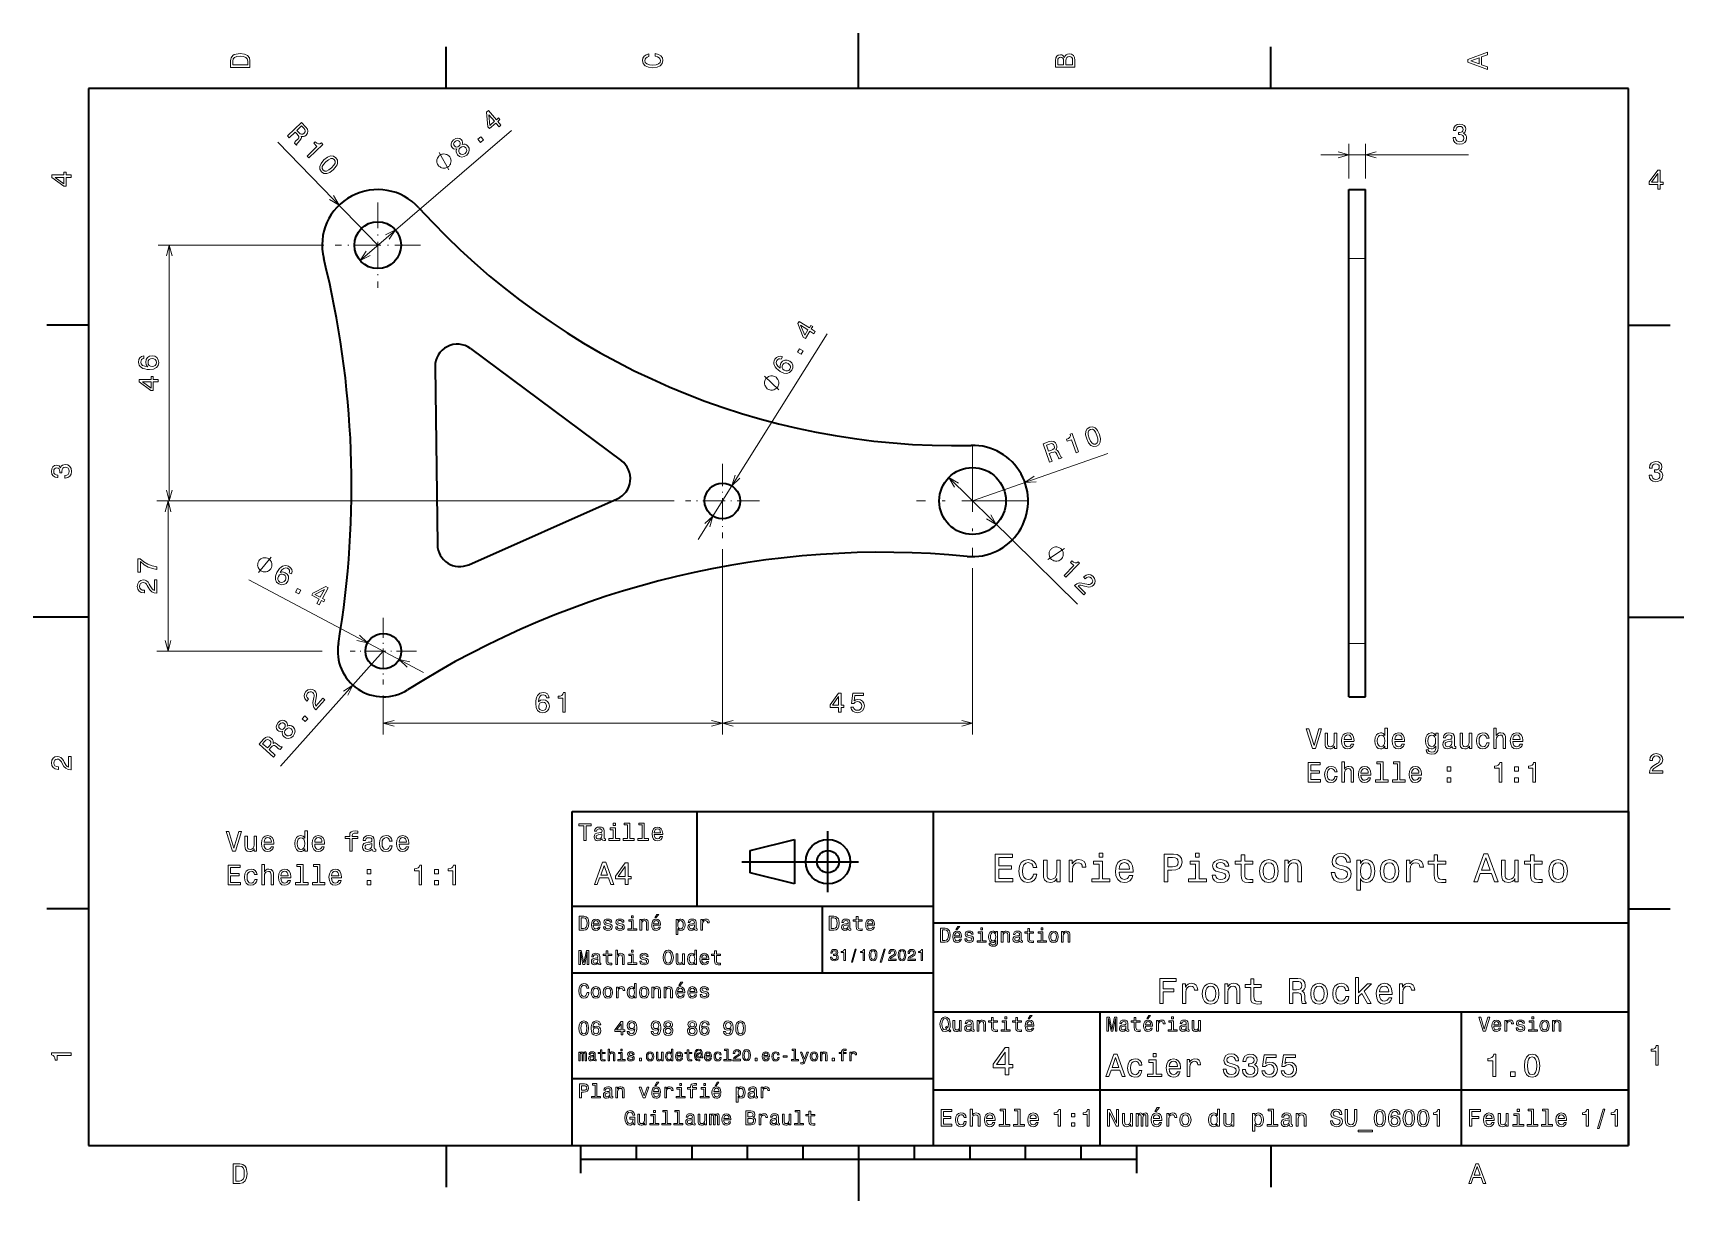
# Model space of a CAD drawing. Extents: x 0 to 297, y 0 to 210.
import ezdxf

# ---------------------------------------------------------------- set-up
doc = ezdxf.new("R2010")
doc.units = 0
doc.linetypes.add('DASHDOT', pattern=[18.5, 12, -3, 0.5, -3])

msp = doc.modelspace()

# ---------------------------------------------------------------- linework, layer by layer
at = {"color": 7, "lineweight": 35, "ltscale": 0.25}
for p, q in [((148.5, 200), (148.5, 210)), ((10, 105), (0, 105)), ((287, 105), (297, 105)), ((192, 10), (192, 20)), ((148.5, 10), (148.5, 0))]:
    msp.add_line(p, q, dxfattribs=at)
at = {"color": 7, "lineweight": 35, "ltscale": 0.1875}
for p, q in [((74.300003, 200), (74.300003, 207.5)), ((222.699997, 200), (222.699997, 207.5)), ((10, 157.5), (2.5, 157.5)), ((287, 157.5), (294.5, 157.5)), ((10, 52.5), (2.5, 52.5)), ((287, 52.5), (294.5, 52.5)), ((74.300003, 10), (74.300003, 2.5)), ((222.699997, 10), (222.699997, 2.5))]:
    msp.add_line(p, q, dxfattribs=at)
at = {"color": 7, "lineweight": 35}
for p, q in [((287, 200), (10, 200)), ((10, 200), (10, 10)), ((287, 10), (287, 200)), ((236.693008, 100.224396), (236.693008, 169.452026)), ((239.693008, 100.224396), (239.693008, 169.452026)), ((78.698219, 153.254471), (105.859131, 133.102829)), ((72.315208, 149.987289), (72.753288, 118.007507)), ((78.371902, 114.404579), (105.094734, 126.232719)), ((97, 10), (97, 70)), ((97, 70), (287, 70)), ((162, 10), (162, 70)), ((287, 70), (287, 10)), ((127.5, 61), (148.5, 61)), ((97, 53), (162, 53)), ((162, 50), (287, 50)), ((97, 41), (162, 41)), ((162, 34), (287, 34)), ((257, 10), (257, 34)), ((97, 22), (162, 22)), ((162, 20), (287, 20)), ((10, 10), (287, 10)), ((97, 10), (287, 10)), ((98.5, 7.5), (198.5, 7.5))]:
    msp.add_line(p, q, dxfattribs=at)
at = {"color": 7, "lineweight": 13}
for p, q in [((62.014664, 171.85849), (44.056404, 190.393784)), ((58.823372, 169.127991), (86.079041, 192.448181)), ((231.693008, 188.104218), (258.243683, 188.104218)), ((52.324959, 171.85849), (22.507034, 171.85849)), ((24.507034, 125.858482), (24.507034, 171.85849)), ((119.662949, 118.90847), (142.845444, 155.932648)), ((169.014664, 125.858482), (193.361816, 134.418396)), ((164.736862, 130.065674), (187.891739, 107.29303)), ((112.319206, 125.858482), (22.290359, 125.858482)), ((115.352707, 125.858482), (22.507034, 125.858482)), ((24.290359, 98.858482), (24.290359, 125.858482)), ((124.014664, 117.196526), (124.014664, 83.888443)), ((124.014664, 117.196526), (124.014664, 83.888443)), ((169.014664, 113.79995), (169.014664, 83.888443)), ((38.803101, 111.659714), (70.263786, 95.025696)), ((51.997826, 98.858482), (22.290359, 98.858482)), ((63.014664, 98.858482), (44.498222, 78.197502)), ((63.014664, 85.888443), (124.014664, 85.888443)), ((124.014664, 85.888443), (169.014664, 85.888443))]:
    msp.add_line(p, q, dxfattribs=at)
at = {"color": 7, "lineweight": 13, "ltscale": 0.156143}
for p, q in [((236.693008, 183.85849), (236.693008, 190.104218)), ((239.693008, 183.85849), (239.693008, 190.104218))]:
    msp.add_line(p, q, dxfattribs=at)
at = {"color": 7, "lineweight": 35, "ltscale": 0.310162}
for p, q in [((236.693008, 169.452026), (236.693008, 181.85849)), ((239.693008, 169.452026), (239.693008, 181.85849))]:
    msp.add_line(p, q, dxfattribs=at)
at = {"color": 7, "lineweight": 35, "ltscale": 0.075}
for p, q in [((236.693008, 181.85849), (239.693008, 181.85849)), ((236.693008, 90.658478), (239.693008, 90.658478))]:
    msp.add_line(p, q, dxfattribs=at)
at = {"color": 7, "linetype": 'DASHDOT', "lineweight": 13, "ltscale": 0.384485}
for p, q in [((62.014664, 179.548187), (62.014664, 164.168777)), ((69.704369, 171.85849), (54.324959, 171.85849))]:
    msp.add_line(p, q, dxfattribs=at)
at = {"color": 7, "lineweight": 13, "ltscale": 0.075}
for p, q in [((236.693008, 169.452026), (239.693008, 169.452026)), ((236.693008, 100.224396), (239.693008, 100.224396))]:
    msp.add_line(p, q, dxfattribs=at)
at = {"color": 7, "linetype": 'DASHDOT', "lineweight": 13}
for p, q in [((169.014664, 135.917007), (169.014664, 115.79995)), ((179.073196, 125.858482), (158.956131, 125.858482))]:
    msp.add_line(p, q, dxfattribs=at)
at = {"color": 7, "linetype": 'DASHDOT', "lineweight": 13, "ltscale": 0.333098}
for p, q in [((124.014664, 132.520447), (124.014664, 119.196526)), ((130.67662, 125.858482), (117.352707, 125.858482))]:
    msp.add_line(p, q, dxfattribs=at)
at = {"color": 7, "linetype": 'DASHDOT', "lineweight": 13, "ltscale": 0.299166}
msp.add_line((63.014664, 104.841812), (63.014664, 92.875153), dxfattribs=at)
at = {"color": 7, "linetype": 'DASHDOT', "lineweight": 13, "ltscale": 0.299167}
msp.add_line((68.998001, 98.858482), (57.031326, 98.858482), dxfattribs=at)
at = {"color": 7, "lineweight": 35, "ltscale": 0.239148}
for p, q in [((236.693008, 90.658478), (236.693008, 100.224396)), ((239.693008, 90.658478), (239.693008, 100.224396))]:
    msp.add_line(p, q, dxfattribs=at)
at = {"color": 7, "lineweight": 13, "ltscale": 0.174668}
msp.add_line((63.014664, 90.875153), (63.014664, 83.888443), dxfattribs=at)
at = {"color": 7, "lineweight": 35, "ltscale": 0.425}
msp.add_line((119.5, 53), (119.5, 70), dxfattribs=at)
at = {"color": 7, "lineweight": 35, "ltscale": 0.275}
msp.add_line((143, 55.5), (143, 66.5), dxfattribs=at)
at = {"color": 7, "lineweight": 35, "ltscale": 0.206155}
for p, q in [((129, 63), (137, 65)), ((137, 57), (129, 59))]:
    msp.add_line(p, q, dxfattribs=at)
at = {"color": 7, "lineweight": 35, "ltscale": 0.1}
msp.add_line((129, 59), (129, 63), dxfattribs=at)
at = {"color": 7, "lineweight": 35, "ltscale": 0.2}
msp.add_line((137, 65), (137, 57), dxfattribs=at)
at = {"color": 7, "lineweight": 35, "ltscale": 0.3}
msp.add_line((142, 41), (142, 53), dxfattribs=at)
at = {"color": 7, "lineweight": 35, "ltscale": 0.35}
msp.add_line((192, 20), (192, 34), dxfattribs=at)
at = {"color": 7, "lineweight": 35, "ltscale": 0.125}
for p, q in [((98.5, 10), (98.5, 5)), ((198.5, 10), (198.5, 5))]:
    msp.add_line(p, q, dxfattribs=at)
at = {"color": 7, "lineweight": 35, "ltscale": 0.0625}
for p, q in [((108.5, 10), (108.5, 7.5)), ((118.5, 10), (118.5, 7.5)), ((128.5, 10), (128.5, 7.5)), ((138.5, 10), (138.5, 7.5)), ((158.5, 10), (158.5, 7.5)), ((168.5, 10), (168.5, 7.5)), ((178.5, 10), (178.5, 7.5)), ((188.5, 10), (188.5, 7.5))]:
    msp.add_line(p, q, dxfattribs=at)
at = {"color": 7, "lineweight": 13}
for points in [[(35.533215, 204.994965), (35.533215, 203.829971), (39.033215, 203.829971), (39.033215, 204.994965), (38.922264, 205.544678), (38.584366, 205.953171), (38.034657, 206.205338), (37.283215, 206.296112), (36.516644, 206.215424), (36.21405, 206.114563), (35.971977, 205.973343), (35.644165, 205.56485), (35.563473, 205.297562)], [(35.951801, 204.959656), (36.027451, 205.342941), (36.259438, 205.605194), (36.672985, 205.761536), (37.283215, 205.811966), (37.873272, 205.756485), (38.286816, 205.600143), (38.533936, 205.332855), (38.614628, 204.959656), (38.614628, 204.298996), (35.951801, 204.298996)], [(111.93206, 205.817017), (112.35569, 205.716141), (112.658287, 205.549713), (112.844887, 205.317734), (112.905403, 205.045395), (112.814629, 204.71759), (112.54229, 204.460388), (112.098488, 204.28891), (111.483215, 204.233429), (110.872986, 204.28891), (110.424141, 204.455338), (110.151802, 204.71254), (110.055984, 205.045395), (110.106415, 205.287476), (110.247627, 205.494247), (110.474571, 205.655624), (110.787247, 205.766571), (110.787247, 206.245682), (110.308144, 206.094391), (109.94503, 205.832138), (109.718086, 205.474075), (109.637398, 205.045395), (109.763474, 204.510818), (110.116501, 204.10231), (110.696472, 203.840057), (111.483215, 203.749283), (112.269958, 203.840057), (112.84993, 204.10231), (113.208, 204.510818), (113.329041, 205.045395), (113.233215, 205.51442), (112.965927, 205.892654), (112.527161, 206.159943), (111.93206, 206.301163)], [(185.542007, 205.630417), (185.249496, 205.983429), (185.052811, 206.074219), (184.81073, 206.104477), (184.432495, 206.03891), (184.160156, 205.842224), (183.993729, 205.524506), (183.933212, 205.080704), (183.933212, 203.835022), (187.433212, 203.835022), (187.433212, 205.151306), (187.36261, 205.620331), (187.155838, 205.968307), (186.828018, 206.185165), (186.384216, 206.260818), (186.08667, 206.215424), (185.839554, 206.094391), (185.65799, 205.897705)], [(185.385666, 204.984879), (185.385666, 204.298996), (184.351807, 204.298996), (184.351807, 205.025223), (184.382065, 205.297562), (184.472839, 205.489197), (184.629181, 205.605194), (184.86116, 205.645538), (185.093155, 205.600143), (185.254532, 205.479111), (185.355408, 205.272339)], [(187.014618, 205.095825), (187.014618, 204.298996), (185.809296, 204.298996), (185.809296, 205.050446), (185.844589, 205.368164), (185.9505, 205.595108), (186.132065, 205.731277), (186.394302, 205.776657), (186.671692, 205.731277), (186.863327, 205.605194), (186.979324, 205.393372)], [(261.633209, 203.466858), (261.633209, 203.930847), (260.604401, 204.298996), (260.604401, 205.695969), (261.633209, 206.064133), (261.633209, 206.538193), (258.128174, 205.257217), (258.128174, 204.742798)], [(260.17572, 204.460388), (258.632477, 205), (260.17572, 205.539627)], [(83.836128, 193.161285), (84.181007, 193.45636), (83.617073, 194.115479), (83.996437, 194.440063), (83.734146, 194.746613), (83.354774, 194.422028), (81.954773, 196.058289), (81.606056, 195.759933), (81.814903, 193.157593), (82.103424, 192.820374), (83.272186, 193.820389)], [(45.766525, 191.50293), (46.092888, 191.166077), (47.154144, 192.194305), (47.487526, 191.85022), (47.722313, 191.586151), (47.826012, 191.37764), (47.79071, 191.174896), (47.612099, 190.931641), (47.303665, 190.597687), (47.111015, 190.368912), (47.02636, 190.202621), (47.394829, 189.822311), (47.463654, 189.888977), (47.484352, 190.070557), (47.644623, 190.282013), (48.025726, 190.700409), (48.266701, 191.053253), (48.280159, 191.227798), (48.222649, 191.424866), (48.453568, 191.367706), (48.678596, 191.38913), (48.901131, 191.478333), (49.114159, 191.642593), (49.369278, 191.988083), (49.457092, 192.35405), (49.363121, 192.726456), (49.094376, 193.098053), (48.28022, 193.93837)], [(48.695259, 192.893951), (48.887589, 192.651947), (48.969673, 192.42952), (48.937653, 192.208893), (48.77002, 191.983292), (48.524849, 191.815979), (48.303329, 191.790955), (48.076706, 191.894394), (47.837517, 192.105042), (47.462021, 192.492584), (48.298714, 193.303238)], [(82.163017, 193.402344), (81.990219, 195.318695), (83.009895, 194.126953)], [(255.454788, 191.203644), (255.454788, 191.168335), (255.535477, 190.684189), (255.772507, 190.321075), (256.145691, 190.089081), (256.639954, 190.003357), (257.164429, 190.089081), (257.5578, 190.310989), (257.809967, 190.664017), (257.900757, 191.117905), (257.860413, 191.415466), (257.749451, 191.657532), (257.567902, 191.844131), (257.325836, 191.980301), (257.653625, 192.252625), (257.769623, 192.68634), (257.69397, 193.079712), (257.477112, 193.377274), (257.124084, 193.563873), (256.639954, 193.629425), (256.186066, 193.548737), (255.838074, 193.326843), (255.61113, 192.973816), (255.535477, 192.504791), (255.535477, 192.469482), (255.984329, 192.469482), (256.024658, 192.792267), (256.155792, 193.024246), (256.367615, 193.165466), (256.665161, 193.215881), (256.927399, 193.175537), (257.119049, 193.069641), (257.235046, 192.898163), (257.280426, 192.666168), (257.235046, 192.419067), (257.114014, 192.252625), (256.902191, 192.151764), (256.614716, 192.121506), (256.41803, 192.126556), (256.41803, 191.728134), (256.665161, 191.73822), (256.98288, 191.692841), (257.21991, 191.571808), (257.361115, 191.375122), (257.41156, 191.117905), (257.356079, 190.825409), (257.209839, 190.608551), (256.977844, 190.472382), (256.670197, 190.426987), (256.352478, 190.477417), (256.120483, 190.628723), (255.974243, 190.870789), (255.918762, 191.203644)], [(49.29435, 187.861755), (49.613693, 187.53215), (52.145493, 189.985138), (51.90686, 190.231445), (51.622749, 190.082565), (51.347916, 190.069077), (51.067978, 190.184067), (50.772293, 190.431274), (50.515129, 190.182114), (51.083633, 189.595337)], [(76.24646, 189.149841), (76.14283, 188.875336), (76.136581, 188.61113), (76.212929, 188.351227), (76.379547, 188.102188), (76.732666, 187.813599), (77.13517, 187.700012), (77.566833, 187.777313), (78.013435, 188.0466), (78.344727, 188.442886), (78.487869, 188.857391), (78.437912, 189.272629), (78.21125, 189.669403), (77.987152, 189.869263), (77.746017, 189.98819), (77.480202, 190.019592), (77.196793, 189.962952), (77.271385, 190.186081), (77.270485, 190.404327), (77.204483, 190.613358), (77.066818, 190.820801), (76.77272, 191.040405), (76.424889, 191.121124), (76.042999, 191.039963), (75.656052, 190.801804), (75.357071, 190.453064), (75.217804, 190.088348), (75.239914, 189.728928), (75.415222, 189.407684), (75.595039, 189.236298), (75.791328, 189.138763)], [(75.805496, 189.688507), (75.691887, 189.883331), (75.672379, 190.092316), (75.749146, 190.297379), (75.918343, 190.495239), (76.136177, 190.628525), (76.350647, 190.672638), (76.554085, 190.621033), (76.732841, 190.481934), (76.845894, 190.279999), (76.868675, 190.067184), (76.79847, 189.854462), (76.629822, 189.663696), (76.408157, 189.527145), (76.190414, 189.486847), (75.983688, 189.542282)], [(80.522202, 190.325867), (81.051018, 190.77832), (80.562492, 191.349289), (80.033676, 190.896835)], [(52.339317, 187.175903), (51.823303, 186.570618), (51.582565, 186.007355), (51.599464, 185.49707), (51.884743, 185.043167), (52.325882, 184.747314), (52.835381, 184.714294), (53.402473, 184.940704), (54.027283, 185.433716), (54.536171, 186.039108), (54.694061, 186.3255), (54.784035, 186.60228), (54.767136, 187.112549), (54.488991, 187.566345), (54.040718, 187.86232), (53.527603, 187.89183), (52.957001, 187.669037)], [(52.676208, 186.828201), (53.142548, 187.223846), (53.545403, 187.438599), (53.888039, 187.45459), (54.188362, 187.27507), (54.354774, 186.972855), (54.327965, 186.63089), (54.100586, 186.235031), (53.690392, 185.781433), (53.220428, 185.382278), (52.817581, 185.167511), (52.474937, 185.151535), (52.181755, 185.330933), (52.008202, 185.63327), (52.035011, 185.975235), (52.262398, 186.371094)], [(74.896889, 187.815918), (74.821037, 187.904572), (74.625023, 188.043945), (74.466927, 188.138992), (74.346756, 188.189713), (74.144341, 188.246841), (73.897598, 188.266037), (73.688782, 188.240906), (73.56221, 188.209396), (73.391312, 188.139938), (73.176094, 188.032578), (73.087448, 187.956726), (72.998802, 187.880875), (72.859436, 187.68486), (72.764389, 187.526764), (72.713661, 187.406601), (72.65654, 187.204178), (72.637337, 186.957428), (72.66246, 186.748627), (72.693985, 186.62204), (72.763435, 186.451157), (72.870804, 186.235931), (72.946655, 186.147293), (73.022499, 186.05864), (73.218521, 185.919266), (73.37661, 185.824219), (73.49678, 185.773499), (73.699203, 185.71637), (73.945946, 185.697174), (74.154762, 185.722305), (74.281334, 185.753815), (74.452225, 185.823273), (74.667442, 185.930634), (74.756088, 186.006485), (74.844734, 186.082336), (74.984108, 186.278351), (75.079155, 186.436447), (75.129875, 186.556625), (75.187004, 186.759033), (75.2062, 187.005783), (75.181076, 187.2146), (75.149551, 187.341171), (75.080109, 187.512054), (74.972733, 187.72728)], [(76.740868, 188.424622), (76.601578, 188.657227), (76.581558, 188.905579), (76.668755, 189.152756), (76.869171, 189.383972), (77.124763, 189.542923), (77.382454, 189.59082), (77.624725, 189.532623), (77.836815, 189.36232), (77.985382, 189.111115), (78.015244, 188.851257), (77.934601, 188.596405), (77.738022, 188.368484), (77.478592, 188.206253), (77.214348, 188.166), (76.962242, 188.235687)], [(6.833213, 184.02739), (6.833213, 184.481277), (5.965778, 184.481277), (5.965778, 184.98056), (5.56232, 184.98056), (5.56232, 184.481277), (3.408862, 184.481277), (3.408862, 184.022339), (5.521974, 182.489197), (5.965778, 182.489197), (5.965778, 184.02739)], [(292.277374, 181.916794), (292.731262, 181.916794), (292.731262, 182.784225), (293.23056, 182.784225), (293.23056, 183.187683), (292.731262, 183.187683), (292.731262, 185.341141), (292.272339, 185.341141), (290.739197, 183.228027), (290.739197, 182.784225), (292.277374, 182.784225)], [(291.162842, 183.187683), (292.277374, 184.756134), (292.277374, 183.187683)], [(5.56232, 182.912827), (3.993876, 184.02739), (5.56232, 184.02739)], [(140.491913, 155.942535), (140.732788, 156.327225), (139.997589, 156.787567), (140.262558, 157.210739), (139.920593, 157.424866), (139.65564, 157.001694), (137.830444, 158.144516), (137.586884, 157.755554), (138.564255, 155.334686), (138.940399, 155.099167), (139.756714, 156.402878)], [(138.823273, 155.672333), (138.085403, 157.449356), (139.414749, 156.616989)], [(19.950119, 151.936874), (19.541611, 151.841049), (19.239029, 151.619141), (19.047379, 151.276215), (18.981812, 150.832397), (19.01712, 150.534851), (19.112946, 150.277649), (19.269287, 150.050705), (19.49118, 149.859055), (19.768555, 149.707764), (20.106461, 149.596817), (20.504868, 149.526215), (20.95372, 149.506027), (21.669861, 149.586731), (22.189316, 149.833847), (22.501984, 150.232254), (22.607895, 150.776932), (22.51712, 151.266113), (22.28009, 151.639313), (21.906891, 151.881393), (21.432831, 151.967133), (20.95372, 151.881393), (20.585571, 151.649399), (20.353577, 151.291336), (20.272888, 150.847534), (20.373749, 150.368423), (20.661209, 150.010361), (20.106461, 150.085999), (19.708038, 150.247391), (19.471008, 150.494507), (19.39032, 150.837448), (19.430664, 151.0896), (19.536575, 151.28125), (19.713089, 151.407333), (19.950119, 151.4729)], [(21.437866, 151.477936), (21.7556, 151.422455), (21.997665, 151.28125), (22.159058, 151.054306), (22.209488, 150.771881), (22.159058, 150.474335), (22.002716, 150.247391), (21.760635, 150.101135), (21.442917, 150.05574), (21.130234, 150.106171), (20.893204, 150.247391), (20.741898, 150.47937), (20.686432, 150.792053), (20.741898, 151.064392), (20.888153, 151.28125), (21.125183, 151.422455)], [(134.854523, 151.757233), (134.457443, 151.892807), (134.083206, 151.865311), (133.738785, 151.676346), (133.447693, 151.334991), (133.319702, 151.064072), (133.26442, 150.795212), (133.276489, 150.519897), (133.362854, 150.239716), (133.51767, 149.964264), (133.745178, 149.690918), (134.04538, 149.419632), (134.4151, 149.164337), (135.064896, 148.852676), (135.636307, 148.786453), (136.112762, 148.958191), (136.491577, 149.363632), (136.674255, 149.826431), (136.671417, 150.268524), (136.483566, 150.671753), (136.127274, 150.996002), (135.67569, 151.177597), (135.24054, 151.176361), (134.853897, 150.995987), (134.549988, 150.662659), (134.38121, 150.203049), (134.43483, 149.747009), (134.004791, 150.10553), (133.752747, 150.453751), (133.682983, 150.789001), (133.7966, 151.122482), (133.964615, 151.314789), (134.156082, 151.421021), (134.372589, 151.434204), (134.608292, 151.363983)], [(138.177338, 152.245987), (138.546692, 152.835861), (137.909805, 153.23465), (137.540451, 152.644775)], [(135.871933, 150.578705), (136.111786, 150.363068), (136.242004, 150.114914), (136.258362, 149.836929), (136.151215, 149.570786), (135.950562, 149.345367), (135.697617, 149.235977), (135.414825, 149.240494), (135.12146, 149.370636), (134.883209, 149.579315), (134.757248, 149.824799), (134.752121, 150.101715), (134.871048, 150.396164), (135.062592, 150.597549), (135.301636, 150.703735), (135.577469, 150.697632)], [(22.507034, 147.267853), (22.507034, 147.721741), (21.639603, 147.721741), (21.639603, 148.221024), (21.236145, 148.221024), (21.236145, 147.721741), (19.082687, 147.721741), (19.082687, 147.262802), (21.195801, 145.72966), (21.639603, 145.72966), (21.639603, 147.267853)], [(21.236145, 146.15329), (19.667694, 147.267853), (21.236145, 147.267853)], [(133.559784, 148.168961), (133.460907, 148.230881), (133.232193, 148.305267), (133.052902, 148.348694), (132.923065, 148.361176), (132.71283, 148.355164), (132.471634, 148.299713), (132.279877, 148.213303), (132.168518, 148.14537), (132.026215, 148.028), (131.852936, 147.861206), (131.791031, 147.762314), (131.729111, 147.663437), (131.654724, 147.434708), (131.611298, 147.255432), (131.598816, 147.125595), (131.604828, 146.915359), (131.660278, 146.674164), (131.746689, 146.482407), (131.814621, 146.371048), (131.931976, 146.228729), (132.098785, 146.055466), (132.197662, 145.993546), (132.296555, 145.931641), (132.525269, 145.857254), (132.704559, 145.813812), (132.834396, 145.801346), (133.044632, 145.807358), (133.285828, 145.862808), (133.477585, 145.949219), (133.588943, 146.017136), (133.731247, 146.134506), (133.904526, 146.301315), (133.966431, 146.400192), (134.028351, 146.499084), (134.102737, 146.727798), (134.146164, 146.907074), (134.158646, 147.036926), (134.152634, 147.247162), (134.097183, 147.488358), (134.010773, 147.680115), (133.942841, 147.791458), (133.825485, 147.933777), (133.658676, 148.10704)], [(182.873322, 132.850876), (183.315781, 133.006439), (182.825684, 134.400467), (183.277664, 134.559372), (183.615723, 134.662186), (183.84848, 134.669174), (184.017868, 134.552322), (184.164139, 134.288345), (184.33847, 133.8685), (184.465714, 133.597839), (184.581345, 133.451385), (185.080917, 133.627014), (185.049133, 133.717422), (184.892868, 133.812164), (184.767822, 134.046188), (184.54718, 134.567337), (184.327454, 134.933807), (184.17453, 135.019028), (183.971481, 135.04921), (184.119965, 135.235062), (184.194641, 135.448425), (184.20668, 135.687866), (184.146576, 135.950058), (183.939453, 136.326294), (183.643768, 136.559128), (183.26619, 136.629517), (182.816254, 136.540833), (181.712448, 136.152756)], [(187.656219, 134.53244), (188.089172, 134.684662), (186.919937, 138.01033), (186.596405, 137.896576), (186.612808, 137.576248), (186.510117, 137.320969), (186.288574, 137.114777), (185.940369, 136.949585), (186.059143, 136.611786), (186.829895, 136.882767)], [(189.552719, 137.011444), (189.886703, 136.289581), (190.297668, 135.835327), (190.76825, 135.637253), (191.29985, 135.706543), (191.753098, 135.983505), (191.996185, 136.43248), (192.027695, 137.042297), (191.841202, 137.816025), (191.504135, 138.531479), (191.310028, 138.794678), (191.096252, 138.992157), (190.625687, 139.190231), (190.097168, 139.127365), (189.640823, 138.843979), (189.399414, 138.390228), (189.363144, 137.778748)], [(190.00946, 137.172028), (189.845123, 137.761108), (189.818542, 138.216843), (189.947342, 138.53476), (190.235992, 138.732468), (190.580124, 138.757233), (190.879532, 138.589859), (191.143997, 138.217758), (191.38446, 137.655441), (191.550461, 137.061615), (191.577057, 136.605881), (191.448257, 136.287964), (191.162689, 136.09668), (190.815475, 136.065491), (190.516068, 136.232864), (190.251602, 136.604965)], [(182.834732, 136.092926), (183.134979, 136.166412), (183.371353, 136.147949), (183.55835, 136.026596), (183.693176, 135.779968), (183.742615, 135.487289), (183.672699, 135.275604), (183.483948, 135.113022), (183.192581, 134.983856), (182.683502, 134.804871), (182.297104, 135.903915)], [(5.73379, 129.979111), (5.769093, 129.979111), (6.253242, 130.059799), (6.616354, 130.296829), (6.848343, 130.670029), (6.934078, 131.164276), (6.848343, 131.688766), (6.626441, 132.082138), (6.273415, 132.334305), (5.819525, 132.425079), (5.521974, 132.384735), (5.279899, 132.273788), (5.0933, 132.092224), (4.957133, 131.850143), (4.684798, 132.177963), (4.251081, 132.293961), (3.857709, 132.218307), (3.560158, 132.00145), (3.373559, 131.648422), (3.307997, 131.164276), (3.388689, 130.710388), (3.610591, 130.362396), (3.963617, 130.135452), (4.432637, 130.059799), (4.46794, 130.059799), (4.46794, 130.508652), (4.145173, 130.548996), (3.913184, 130.680115), (3.771974, 130.891937), (3.721542, 131.189484), (3.761888, 131.451736), (3.867795, 131.643372), (4.039265, 131.759369), (4.271254, 131.804764), (4.518372, 131.759369), (4.684798, 131.638336), (4.785663, 131.426514), (4.815922, 131.139053), (4.810879, 130.942368), (5.209294, 130.942368), (5.199208, 131.189484), (5.244596, 131.507217), (5.365634, 131.744247), (5.56232, 131.885452), (5.819525, 131.935883), (6.112032, 131.880417), (6.328891, 131.734161), (6.465058, 131.502167), (6.510447, 131.194534), (6.460014, 130.876801), (6.308718, 130.644821), (6.066643, 130.498566), (5.73379, 130.443085)], [(290.729126, 130.51622), (290.729126, 130.480911), (290.809814, 129.996765), (291.046844, 129.633652), (291.420044, 129.401657), (291.914276, 129.315933), (292.438782, 129.401657), (292.832153, 129.623566), (293.08429, 129.976593), (293.175079, 130.430481), (293.134735, 130.728027), (293.023773, 130.970108), (292.842224, 131.156708), (292.600159, 131.292877), (292.927948, 131.565216), (293.043945, 131.998932), (292.968292, 132.392303), (292.751434, 132.68985), (292.398407, 132.87645), (291.914276, 132.942017), (291.460388, 132.861313), (291.112396, 132.63942), (290.885468, 132.286392), (290.809814, 131.817368), (290.809814, 131.782074), (291.258636, 131.782074), (291.299011, 132.104828), (291.430115, 132.336823), (291.641937, 132.478027), (291.939484, 132.528473), (292.201721, 132.488113), (292.393372, 132.382217), (292.509369, 132.210739), (292.554749, 131.97876), (292.509369, 131.731628), (292.388336, 131.565216), (292.176514, 131.46434), (291.889069, 131.434082), (291.692383, 131.439133), (291.692383, 131.04071), (291.939484, 131.050797), (292.257202, 131.005417), (292.494232, 130.884369), (292.635468, 130.687683), (292.685883, 130.430481), (292.630402, 130.13797), (292.484161, 129.921112), (292.252167, 129.784943), (291.944519, 129.739563), (291.626801, 129.789993), (291.394806, 129.941284), (291.248566, 130.183365), (291.193085, 130.51622)], [(184.980011, 115.416397), (185.061829, 115.499573), (185.183853, 115.706833), (185.264969, 115.872513), (185.305191, 115.99659), (185.344711, 116.203171), (185.342651, 116.450645), (185.299698, 116.656532), (185.257416, 116.77993), (185.173553, 116.944229), (185.048096, 117.149429), (184.96492, 117.231239), (184.881729, 117.313049), (184.674469, 117.435066), (184.508804, 117.51619), (184.38472, 117.556404), (184.178146, 117.595932), (183.930664, 117.593872), (183.724777, 117.550911), (183.601379, 117.508636), (183.437073, 117.424774), (183.231873, 117.299316), (183.15007, 117.216133), (183.068268, 117.132957), (182.946243, 116.92569), (182.865128, 116.760025), (182.824905, 116.635941), (182.78537, 116.429367), (182.78743, 116.181885), (182.830399, 115.975998), (182.872681, 115.8526), (182.956543, 115.688301), (183.082001, 115.483093), (183.165176, 115.401291), (183.248352, 115.319489), (183.455612, 115.197464), (183.621292, 115.116341), (183.745377, 115.076126), (183.95195, 115.036598), (184.199432, 115.038651), (184.405319, 115.081619), (184.528717, 115.123894), (184.693008, 115.207764), (184.898209, 115.333214)], [(22.290359, 113.525482), (22.290359, 114.034851), (21.458221, 114.201279), (20.681564, 114.493782), (19.960388, 114.907333), (19.284592, 115.446953), (18.866013, 115.446953), (18.866013, 113.046379), (19.324936, 113.046379), (19.324936, 114.962807), (20.005783, 114.408051), (20.716873, 113.989464), (21.473358, 113.696953)], [(42.824928, 113.775169), (42.879456, 113.878304), (42.936951, 114.111847), (42.967178, 114.293823), (42.970139, 114.424225), (42.948799, 114.633461), (42.875893, 114.869965), (42.775719, 115.054901), (42.699844, 115.161003), (42.572403, 115.294373), (42.393394, 115.455002), (42.290253, 115.509529), (42.187119, 115.564064), (41.953575, 115.621559), (41.771606, 115.651787), (41.641197, 115.654747), (41.431961, 115.633408), (41.195457, 115.560501), (41.010529, 115.46032), (40.904419, 115.384453), (40.771057, 115.257011), (40.610428, 115.078003), (40.555893, 114.974861), (40.501358, 114.871727), (40.443863, 114.638184), (40.413635, 114.456207), (40.410675, 114.325806), (40.432022, 114.11657), (40.504929, 113.880066), (40.605103, 113.695129), (40.680969, 113.589027), (40.808411, 113.455658), (40.987427, 113.295029), (41.090561, 113.240501), (41.193703, 113.185966), (41.427238, 113.128471), (41.609215, 113.098244), (41.739616, 113.095284), (41.94886, 113.116623), (42.185364, 113.189529), (42.370293, 113.289703), (42.476395, 113.365578), (42.609764, 113.493019), (42.770393, 113.672028)], [(46.498138, 112.745819), (46.604362, 113.151741), (46.549629, 113.522964), (46.336037, 113.852676), (45.974335, 114.118073), (45.694794, 114.225945), (45.422623, 114.261459), (45.148918, 114.229324), (44.875778, 114.122726), (44.612381, 113.948235), (44.356354, 113.701385), (44.107712, 113.382172), (43.880081, 112.994797), (43.616684, 112.32399), (43.592346, 111.749268), (43.798416, 111.286621), (44.230423, 110.938408), (44.705315, 110.790009), (45.146027, 110.825111), (45.53447, 111.041885), (45.831848, 111.420906), (45.979996, 111.884529), (45.946991, 112.31842), (45.738876, 112.69088), (45.384254, 112.96965), (44.913559, 113.104424), (44.462646, 113.017662), (44.788826, 113.472725), (45.117714, 113.749512), (45.446968, 113.843552), (45.787857, 113.754585), (45.99192, 113.601059), (46.111839, 113.417854), (46.140793, 113.202881), (46.087959, 112.962692)], [(185.483459, 112.466736), (185.810669, 112.144928), (188.282532, 114.658295), (188.038025, 114.898758), (187.757599, 114.74308), (187.48317, 114.722961), (187.200531, 114.831161), (186.898972, 115.071159), (186.647888, 114.815865), (187.230392, 114.242989)], [(22.290359, 109.259926), (22.290359, 111.665543), (21.856644, 111.665543), (21.856644, 109.764244), (21.619614, 109.870155), (21.422928, 110.051712), (21.06485, 110.611511), (20.913559, 110.909058), (20.696701, 111.241913), (20.444534, 111.478943), (20.146988, 111.615112), (19.809097, 111.665543), (19.385468, 111.579811), (19.052612, 111.342773), (18.84079, 110.979668), (18.765137, 110.510643), (18.850876, 110.026497), (19.087906, 109.65834), (19.466156, 109.42131), (19.965439, 109.340614), (20.036041, 109.340614), (20.036041, 109.799545), (19.995697, 109.799545), (19.652756, 109.84494), (19.400589, 109.98111), (19.239212, 110.197968), (19.183731, 110.485428), (19.234161, 110.777939), (19.360245, 110.994797), (19.556931, 111.136002), (19.804047, 111.18644), (20.036041, 111.151138), (20.232727, 111.055313), (20.40419, 110.893929), (20.555496, 110.672028), (20.716873, 110.374481), (21.029556, 109.880241), (21.362411, 109.532257), (21.765869, 109.325485), (22.275223, 109.259926)], [(45.397026, 111.645096), (45.199478, 111.390152), (44.961487, 111.242149), (44.685432, 111.205559), (44.412186, 111.292984), (44.172714, 111.476646), (44.045158, 111.720932), (44.029015, 112.003296), (44.137398, 112.305389), (44.328133, 112.558243), (44.563759, 112.701782), (44.839561, 112.727097), (45.141914, 112.62999), (45.356735, 112.453659), (45.480087, 112.223), (45.494133, 111.947449)], [(47.228142, 109.467537), (47.843399, 109.142235), (48.194633, 109.806534), (47.579369, 110.131836)], [(51.083771, 107.42897), (51.485023, 107.216812), (51.890472, 107.983665), (52.331856, 107.75029), (52.520439, 108.106964), (52.079056, 108.340332), (53.085609, 110.24408), (52.679893, 110.458588), (50.336845, 109.307121), (50.129402, 108.91478), (51.48922, 108.195816)], [(50.69249, 109.073448), (52.410912, 109.939056), (51.677803, 108.55249)], [(187.334503, 110.646248), (189.049637, 108.959435), (189.35376, 109.268661), (187.998184, 110.601845), (188.239899, 110.696579), (188.507263, 110.709503), (189.157455, 110.572266), (189.475693, 110.471489), (189.865067, 110.392708), (190.210876, 110.406281), (190.516602, 110.522949), (190.78949, 110.728493), (191.025421, 111.090645), (191.089813, 111.494164), (190.979446, 111.899796), (190.698105, 112.282608), (190.292801, 112.560966), (189.864105, 112.650116), (189.429886, 112.546654), (189.022263, 112.247261), (188.972763, 112.196922), (189.299957, 111.875122), (189.328247, 111.903885), (189.601089, 112.116562), (189.874985, 112.200867), (190.142761, 112.163864), (190.386612, 112.001846), (190.559799, 111.760788), (190.625992, 111.518837), (190.58876, 111.279587), (190.451447, 111.068039), (190.263596, 110.927391), (190.057373, 110.854355), (189.822067, 110.845261), (189.55777, 110.89299), (189.232468, 110.986572), (188.660843, 111.110199), (188.179352, 111.11689), (187.749023, 110.97422), (187.345108, 110.657036)], [(50.88118, 88.316422), (52.486694, 90.10788), (52.163704, 90.397346), (50.894775, 88.981453), (50.78894, 89.218521), (50.763641, 89.484993), (50.870598, 90.140854), (50.956512, 90.463409), (51.017166, 90.856018), (50.987572, 91.200821), (50.856865, 91.500816), (50.638893, 91.763885), (50.266197, 91.982773), (49.86013, 92.028397), (49.460045, 91.899353), (49.090691, 91.600571), (48.831413, 91.1828), (48.762222, 90.750443), (48.885704, 90.321487), (49.203659, 89.928177), (49.256241, 89.88105), (49.562531, 90.222816), (49.532486, 90.249741), (49.307396, 90.512421), (49.210487, 90.78212), (49.235039, 91.051323), (49.385582, 91.302422), (49.618355, 91.486588), (49.856979, 91.563934), (50.097694, 91.537827), (50.315384, 91.410461), (50.464584, 91.22934), (50.547104, 91.026718), (50.567093, 90.792099), (50.531662, 90.525864), (50.453255, 90.196579), (50.356255, 89.619835), (50.371887, 89.13855), (50.53434, 88.715294), (50.869911, 88.326523)], [(92.857025, 90.445358), (92.761208, 90.853867), (92.539299, 91.156456), (92.196365, 91.348099), (91.752556, 91.413658), (91.455009, 91.378357), (91.1978, 91.282532), (90.970856, 91.12619), (90.779213, 90.904297), (90.627922, 90.626915), (90.516968, 90.289017), (90.446365, 89.89061), (90.426193, 89.441757), (90.506882, 88.725616), (90.753998, 88.206161), (91.152412, 87.893486), (91.697083, 87.787582), (92.186279, 87.878357), (92.559479, 88.115387), (92.801552, 88.488586), (92.887283, 88.962646), (92.801552, 89.441757), (92.569565, 89.809914), (92.211494, 90.041901), (91.767685, 90.122589), (91.288582, 90.021729), (90.930511, 89.734268), (91.006165, 90.289017), (91.167542, 90.687439), (91.414665, 90.924469), (91.757599, 91.005157), (92.009766, 90.964813), (92.201408, 90.858902), (92.327484, 90.682388), (92.393051, 90.445358)], [(92.398094, 88.957611), (92.342613, 88.639885), (92.201408, 88.397812), (91.974457, 88.236427), (91.692039, 88.185989), (91.394493, 88.236427), (91.167542, 88.392761), (91.021294, 88.634842), (90.975899, 88.95256), (91.026337, 89.265244), (91.167542, 89.502274), (91.399536, 89.653572), (91.712212, 89.709045), (91.98455, 89.653572), (92.201408, 89.507324), (92.342613, 89.270287)], [(95.291893, 87.888443), (95.750832, 87.888443), (95.750832, 91.413658), (95.40789, 91.413658), (95.317108, 91.106018), (95.135559, 90.899246), (94.858177, 90.778214), (94.474892, 90.737869), (94.474892, 90.379799), (95.291893, 90.379799)], [(144.924026, 87.888443), (145.377914, 87.888443), (145.377914, 88.755875), (145.877197, 88.755875), (145.877197, 89.159332), (145.377914, 89.159332), (145.377914, 91.31279), (144.918991, 91.31279), (143.385849, 89.199677), (143.385849, 88.755875), (144.924026, 88.755875)], [(143.809479, 89.159332), (144.924026, 90.727783), (144.924026, 89.159332)], [(147.131958, 88.80127), (147.242905, 88.387726), (147.490021, 88.064957), (147.853134, 87.863228), (148.317108, 87.787582), (148.826477, 87.878357), (149.224899, 88.125473), (149.477051, 88.518845), (149.572876, 89.02317), (149.487137, 89.492188), (149.245071, 89.860344), (148.866821, 90.097382), (148.377625, 90.183113), (147.99939, 90.122589), (147.706879, 89.956161), (147.848099, 90.899246), (149.381241, 90.899246), (149.381241, 91.31279), (147.510193, 91.31279), (147.232819, 89.456886), (147.636276, 89.456886), (147.928787, 89.693924), (148.301987, 89.779648), (148.624756, 89.724182), (148.871872, 89.56279), (149.028214, 89.315674), (149.083679, 88.997955), (149.028214, 88.680229), (148.866821, 88.433113), (148.619705, 88.276772), (148.301987, 88.221298), (148.034698, 88.256599), (147.827927, 88.372589), (147.67662, 88.554153), (147.600983, 88.80127)], [(44.893608, 84.461517), (44.82711, 84.175728), (44.855774, 83.91301), (44.965752, 83.665459), (45.16378, 83.440582), (45.551888, 83.201111), (45.965858, 83.141632), (46.383553, 83.275208), (46.79071, 83.601074), (47.066818, 84.037613), (47.154007, 84.467392), (47.049698, 84.872391), (46.772659, 85.235802), (46.524147, 85.404343), (46.269432, 85.490402), (46.001793, 85.486465), (45.72834, 85.392921), (45.772835, 85.623932), (45.743141, 85.840164), (45.650139, 86.038643), (45.486305, 86.226105), (45.165794, 86.404984), (44.810356, 86.439102), (44.44252, 86.308258), (44.090378, 86.021118), (43.840027, 85.635986), (43.750114, 85.256058), (43.81945, 84.90271), (44.035622, 84.607407), (44.236473, 84.461258), (44.443924, 84.390472)], [(48.976776, 86.191452), (49.441269, 86.70974), (48.881668, 87.211258), (48.417183, 86.692963)], [(43.271362, 79.825249), (43.584389, 80.17453), (42.483971, 81.160721), (42.803726, 81.517517), (43.050606, 81.770309), (43.251282, 81.888443), (43.456001, 81.867508), (43.711243, 81.706482), (44.066086, 81.422333), (44.307869, 81.246277), (44.479706, 81.173538), (44.833122, 81.567886), (44.761765, 81.631836), (44.579193, 81.639702), (44.356964, 81.784683), (43.912773, 82.135368), (43.543831, 82.350891), (43.368767, 82.35202), (43.176239, 82.280762), (43.21698, 82.515137), (43.179771, 82.738098), (43.075111, 82.953804), (42.896255, 83.154724), (42.533653, 83.38488), (42.162415, 83.446701), (41.797546, 83.326729), (41.445801, 83.032471), (40.664917, 82.161156)], [(44.385422, 84.937271), (44.247101, 85.11541), (44.200188, 85.319984), (44.249222, 85.533386), (44.390831, 85.751846), (44.589172, 85.912704), (44.795944, 85.984741), (45.004417, 85.960434), (45.199959, 85.846146), (45.338669, 85.660873), (45.389336, 85.452942), (45.347816, 85.232803), (45.205818, 85.021461), (45.004112, 84.856842), (44.793579, 84.788177), (44.581352, 84.815849)], [(45.479393, 83.807861), (45.310631, 84.02005), (45.258011, 84.263603), (45.311829, 84.520119), (45.47998, 84.775757), (45.712364, 84.967041), (45.961479, 85.048538), (46.209312, 85.02282), (46.442024, 84.881989), (46.622437, 84.652573), (46.686325, 84.398926), (46.640022, 84.135681), (46.475235, 83.883804), (46.239487, 83.688751), (45.982857, 83.613991), (45.723755, 83.649811)], [(231.321777, 84.88224), (230.444244, 81.901695), (229.541519, 84.88224), (229.062408, 84.88224), (230.192093, 81.377197), (230.696411, 81.377197), (231.800873, 84.88224)], [(234.524216, 84.085411), (234.080414, 84.085411), (234.080414, 82.522011), (234.029984, 82.158897), (233.883728, 81.896652), (233.656784, 81.735268), (233.359238, 81.684837), (233.122208, 81.725182), (232.970901, 81.846214), (232.885178, 82.052986), (232.865005, 82.345497), (232.865005, 84.085411), (232.421204, 84.085411), (232.421204, 82.305153), (232.436325, 81.947083), (232.53215, 81.649529), (232.824661, 81.377197), (233.293671, 81.28138), (233.545837, 81.316681), (233.762695, 81.407455), (233.949295, 81.563797), (234.100586, 81.790741), (234.100586, 81.377197), (234.524216, 81.377197)], [(235.860672, 82.602699), (237.635895, 82.602699), (237.64093, 82.809471), (237.560242, 83.389442), (237.338348, 83.823166), (236.985321, 84.085411), (236.516296, 84.181229), (236.057358, 84.080368), (235.70433, 83.797943), (235.477386, 83.339012), (235.396698, 82.733826), (235.472351, 82.11351), (235.699295, 81.659615), (236.047272, 81.377197), (236.50116, 81.28138), (236.894531, 81.346939), (237.2173, 81.51841), (237.45433, 81.790741), (237.5905, 82.153854), (237.151749, 82.153854), (237.060959, 81.952126), (236.92984, 81.800827), (236.556641, 81.679794), (236.26918, 81.735268), (236.052322, 81.911781), (235.911102, 82.199242), (235.860672, 82.58757)], [(235.860672, 82.975899), (235.916153, 83.323883), (236.052322, 83.581085), (236.259094, 83.737427), (236.531433, 83.7929), (236.798721, 83.737427), (237.005493, 83.581085), (237.131577, 83.323883), (237.176956, 82.975899)], [(243.208664, 81.795784), (243.208664, 81.377197), (243.652466, 81.377197), (243.652466, 84.998238), (243.213699, 84.998238), (243.213699, 83.671867), (242.875809, 84.055153), (242.669037, 84.145927), (242.432007, 84.181229), (242.003326, 84.080368), (241.670471, 83.797943), (241.453613, 83.344055), (241.377975, 82.733826), (241.453613, 82.123596), (241.670471, 81.664658), (242.003326, 81.377197), (242.432007, 81.28138), (242.669037, 81.316681), (242.880844, 81.407455)], [(242.507645, 83.782814), (242.800156, 83.712212), (243.022064, 83.515526), (243.153183, 83.187714), (243.203613, 82.733826), (243.153183, 82.274895), (243.022064, 81.947083), (242.800156, 81.745354), (242.507645, 81.679794), (242.23027, 81.745354), (242.018463, 81.947083), (241.877243, 82.279938), (241.831863, 82.733826), (241.877243, 83.182671), (242.018463, 83.510483), (242.23027, 83.712212)], [(244.96875, 82.602699), (246.743958, 82.602699), (246.749008, 82.809471), (246.66832, 83.389442), (246.446411, 83.823166), (246.093384, 84.085411), (245.624359, 84.181229), (245.165436, 84.080368), (244.812408, 83.797943), (244.585464, 83.339012), (244.504776, 82.733826), (244.580414, 82.11351), (244.807358, 81.659615), (245.15535, 81.377197), (245.609238, 81.28138), (246.002609, 81.346939), (246.325378, 81.51841), (246.562408, 81.790741), (246.698578, 82.153854), (246.259811, 82.153854), (246.169037, 81.952126), (246.037903, 81.800827), (245.664719, 81.679794), (245.377243, 81.735268), (245.160385, 81.911781), (245.01918, 82.199242), (244.96875, 82.58757)], [(244.96875, 82.975899), (245.024216, 83.323883), (245.160385, 83.581085), (245.367157, 83.737427), (245.639496, 83.7929), (245.906784, 83.737427), (246.113556, 83.581085), (246.239639, 83.323883), (246.285034, 82.975899)], [(252.760529, 81.498238), (252.760529, 84.085411), (252.336899, 84.085411), (252.336899, 83.646652), (251.988922, 84.045067), (251.7771, 84.145927), (251.54007, 84.181229), (251.111404, 84.080368), (250.778549, 83.797943), (250.561691, 83.344055), (250.486038, 82.733826), (250.561691, 82.118553), (250.778549, 81.664658), (251.111404, 81.377197), (251.54007, 81.28138), (251.78215, 81.316681), (251.983871, 81.407455), (252.336899, 81.790741), (252.336899, 81.407455), (252.296555, 81.104866), (252.185608, 80.888), (251.973785, 80.761925), (251.656067, 80.716537), (251.378693, 80.746796), (251.182007, 80.822441), (251.06601, 80.953568), (251.030701, 81.130081), (250.602036, 81.130081), (250.602036, 81.109909), (250.667603, 80.78714), (250.869324, 80.545067), (251.192093, 80.388725), (251.630859, 80.333252), (252.15535, 80.408897), (252.503326, 80.620712), (252.700012, 80.988869)], [(250.944977, 82.733826), (250.990356, 83.182671), (251.126526, 83.515526), (251.338348, 83.712212), (251.620758, 83.782814), (251.91832, 83.712212), (252.140213, 83.515526), (252.276382, 83.182671), (252.326813, 82.733826), (252.276382, 82.274895), (252.140213, 81.947083), (251.91832, 81.745354), (251.620758, 81.679794), (251.338348, 81.745354), (251.126526, 81.947083), (250.990356, 82.279938)], [(255.297272, 81.730225), (255.297272, 81.715096), (255.322495, 81.543625), (255.398148, 81.422585), (255.715866, 81.326767), (255.962982, 81.367111), (255.962982, 81.710052), (255.857071, 81.694923), (255.715866, 81.760483), (255.690643, 81.962212), (255.690643, 83.364227), (255.630127, 83.722298), (255.453613, 83.974457), (255.145981, 84.125755), (254.712265, 84.181229), (254.288635, 84.120712), (253.975952, 83.949242), (253.779266, 83.681953), (253.713699, 83.328926), (253.713699, 83.298668), (254.112122, 83.298668), (254.147415, 83.510483), (254.258377, 83.661781), (254.439926, 83.752556), (254.697128, 83.787857), (254.944244, 83.762642), (255.120758, 83.686996), (255.226669, 83.55587), (255.261978, 83.374313), (255.241806, 83.162498), (255.161102, 83.056595), (254.959381, 83.006157), (254.581146, 82.965813), (254.147415, 82.875038), (253.839783, 82.713654), (253.658234, 82.461494), (253.602753, 82.088295), (253.653183, 81.75544), (253.809525, 81.508324), (254.061691, 81.351982), (254.409668, 81.296509), (254.878693, 81.402412)], [(258.812408, 84.085411), (258.368591, 84.085411), (258.368591, 82.522011), (258.318176, 82.158897), (258.171906, 81.896652), (257.944977, 81.735268), (257.64743, 81.684837), (257.4104, 81.725182), (257.259094, 81.846214), (257.17337, 82.052986), (257.153198, 82.345497), (257.153198, 84.085411), (256.709381, 84.085411), (256.709381, 82.305153), (256.724518, 81.947083), (256.820343, 81.649529), (257.112854, 81.377197), (257.581848, 81.28138), (257.834015, 81.316681), (258.050873, 81.407455), (258.237488, 81.563797), (258.388763, 81.790741), (258.388763, 81.377197), (258.812408, 81.377197)], [(261.485321, 83.187714), (261.924072, 83.187714), (261.833313, 83.591171), (261.616455, 83.908897), (261.278534, 84.105583), (260.839783, 84.181229), (260.355621, 84.080368), (259.987488, 83.797943), (259.755493, 83.339012), (259.674805, 82.72374), (259.750458, 82.11351), (259.977386, 81.659615), (260.335449, 81.377197), (260.824646, 81.28138), (261.258362, 81.357025), (261.596252, 81.56884), (261.828247, 81.901695), (261.929108, 82.345497), (261.505493, 82.345497), (261.42984, 82.06308), (261.288635, 81.851257), (261.086914, 81.720139), (260.839783, 81.679794), (260.532135, 81.745354), (260.310242, 81.947083), (260.174072, 82.274895), (260.128693, 82.738869), (260.174072, 83.192757), (260.315277, 83.520569), (260.542236, 83.722298), (260.839783, 83.7929), (261.10202, 83.747513), (261.298706, 83.631523), (261.42984, 83.43988)], [(262.79657, 81.377197), (263.240356, 81.377197), (263.240356, 82.940598), (263.285736, 83.298668), (263.432007, 83.560913), (263.658936, 83.722298), (263.961548, 83.782814), (264.203613, 83.732384), (264.354919, 83.596214), (264.430573, 83.36927), (264.45578, 83.066681), (264.45578, 81.377197), (264.899597, 81.377197), (264.899597, 83.157455), (264.879395, 83.515526), (264.788635, 83.81308), (264.491089, 84.085411), (264.0271, 84.181229), (263.774933, 84.145927), (263.558075, 84.05011), (263.376526, 83.898811), (263.240356, 83.692039), (263.240356, 84.998238), (262.79657, 84.998238)], [(266.220917, 82.602699), (267.996124, 82.602699), (268.00116, 82.809471), (267.920471, 83.389442), (267.698578, 83.823166), (267.345551, 84.085411), (266.876526, 84.181229), (266.417603, 84.080368), (266.064575, 83.797943), (265.837616, 83.339012), (265.756927, 82.733826), (265.832581, 82.11351), (266.059509, 81.659615), (266.407501, 81.377197), (266.861389, 81.28138), (267.254761, 81.346939), (267.577545, 81.51841), (267.814575, 81.790741), (267.950745, 82.153854), (267.511963, 82.153854), (267.421204, 81.952126), (267.29007, 81.800827), (266.91687, 81.679794), (266.629395, 81.735268), (266.412537, 81.911781), (266.271332, 82.199242), (266.220917, 82.58757)], [(266.220917, 82.975899), (266.276367, 83.323883), (266.412537, 83.581085), (266.619324, 83.737427), (266.891663, 83.7929), (267.158936, 83.737427), (267.365723, 83.581085), (267.491791, 83.323883), (267.53717, 82.975899)], [(41.677521, 82.648727), (41.905373, 82.857628), (42.12146, 82.95517), (42.343788, 82.938766), (42.580643, 82.787445), (42.764816, 82.554672), (42.805382, 82.335464), (42.718155, 82.102119), (42.524887, 81.848679), (42.164742, 81.446823), (41.29718, 82.224335)], [(255.246841, 82.325325), (255.186325, 82.06308), (255.024948, 81.861343), (254.782867, 81.730225), (254.485321, 81.684837), (254.293671, 81.710052), (254.157501, 81.790741), (254.071777, 81.931953), (254.046555, 82.128639), (254.066727, 82.305153), (254.147415, 82.431229), (254.470184, 82.572441), (254.878693, 82.632957), (255.246841, 82.753998)], [(290.76947, 76.916786), (293.175079, 76.916786), (293.175079, 77.350502), (291.273773, 77.350502), (291.3797, 77.587532), (291.561249, 77.784218), (292.121033, 78.142288), (292.418579, 78.293587), (292.751434, 78.510445), (292.988464, 78.762604), (293.124634, 79.060158), (293.175079, 79.398056), (293.089355, 79.821686), (292.852325, 80.154541), (292.489197, 80.366356), (292.020172, 80.442001), (291.536041, 80.35627), (291.167877, 80.119232), (290.930847, 79.740997), (290.850159, 79.241714), (290.850159, 79.171112), (291.309082, 79.171112), (291.309082, 79.211456), (291.354462, 79.554398), (291.490631, 79.806557), (291.707489, 79.967941), (291.994965, 80.023415), (292.287476, 79.972984), (292.504333, 79.846901), (292.645538, 79.650215), (292.695984, 79.403099), (292.660675, 79.171112), (292.56485, 78.974426), (292.403473, 78.802956), (292.181549, 78.651657), (291.884003, 78.490273), (291.389771, 78.177589), (291.041779, 77.844742), (290.835022, 77.441284), (290.76947, 76.931915)], [(6.833213, 77.519447), (6.833213, 79.925072), (6.399496, 79.925072), (6.399496, 78.023773), (6.162464, 78.129684), (5.965778, 78.311241), (5.607709, 78.871033), (5.456412, 79.168587), (5.239553, 79.501442), (4.987392, 79.738472), (4.689842, 79.874641), (4.351945, 79.925072), (3.928314, 79.839333), (3.595461, 79.602303), (3.383646, 79.239189), (3.307997, 78.770172), (3.393732, 78.286018), (3.630764, 77.91787), (4.009006, 77.680832), (4.508286, 77.600143), (4.578891, 77.600143), (4.578891, 78.059074), (4.538545, 78.059074), (4.195605, 78.104462), (3.943444, 78.240631), (3.782061, 78.457489), (3.726585, 78.744957), (3.777017, 79.03746), (3.903098, 79.254318), (4.099784, 79.395531), (4.346902, 79.445961), (4.578891, 79.41066), (4.775577, 79.314842), (4.947046, 79.153458), (5.098343, 78.931557), (5.259727, 78.634003), (5.572406, 78.139771), (5.90526, 77.791786), (6.308718, 77.585014), (6.818084, 77.519447)], [(229.385178, 75.330368), (231.604187, 75.330368), (231.604187, 75.753998), (229.849152, 75.753998), (229.849152, 76.939156), (231.412552, 76.939156), (231.412552, 77.357742), (229.849152, 77.357742), (229.849152, 78.406738), (231.563843, 78.406738), (231.563843, 78.830368), (229.385178, 78.830368)], [(234.161102, 77.140884), (234.599869, 77.140884), (234.509094, 77.544342), (234.292236, 77.862068), (233.95433, 78.058754), (233.515579, 78.134399), (233.031433, 78.033539), (232.663269, 77.751114), (232.43129, 77.292183), (232.350586, 76.67691), (232.426239, 76.066681), (232.653183, 75.612785), (233.011261, 75.330368), (233.500443, 75.23455), (233.934158, 75.310196), (234.272064, 75.522011), (234.504044, 75.854866), (234.604919, 76.298668), (234.18129, 76.298668), (234.105637, 76.016251), (233.964417, 75.804428), (233.762695, 75.673309), (233.515579, 75.632965), (233.207947, 75.698524), (232.986038, 75.900253), (232.849869, 76.228065), (232.804474, 76.692039), (232.849869, 77.145927), (232.991074, 77.47374), (233.218033, 77.675468), (233.515579, 77.746071), (233.777817, 77.700684), (233.974518, 77.584694), (234.105637, 77.393051)], [(235.472351, 75.330368), (235.916153, 75.330368), (235.916153, 76.893768), (235.961548, 77.251839), (236.107788, 77.514084), (236.334747, 77.675468), (236.637329, 77.735985), (236.87941, 77.685555), (237.030701, 77.549385), (237.106354, 77.322441), (237.131577, 77.019852), (237.131577, 75.330368), (237.575378, 75.330368), (237.575378, 77.110626), (237.555206, 77.468697), (237.464417, 77.766251), (237.16687, 78.038582), (236.702896, 78.134399), (236.450729, 78.099098), (236.233871, 78.003281), (236.052322, 77.851982), (235.916153, 77.64521), (235.916153, 78.951408), (235.472351, 78.951408)], [(238.896698, 76.55587), (240.671921, 76.55587), (240.676956, 76.762642), (240.596268, 77.342613), (240.374359, 77.776337), (240.021347, 78.038582), (239.552322, 78.134399), (239.093384, 78.033539), (238.740356, 77.751114), (238.513412, 77.292183), (238.432724, 76.686996), (238.508377, 76.066681), (238.735321, 75.612785), (239.083298, 75.330368), (239.537186, 75.23455), (239.930557, 75.30011), (240.253326, 75.471581), (240.490356, 75.743912), (240.626526, 76.107025), (240.187775, 76.107025), (240.096985, 75.905296), (239.965866, 75.753998), (239.592667, 75.632965), (239.305206, 75.688438), (239.088348, 75.864952), (238.947128, 76.152412), (238.896698, 76.540741)], [(238.896698, 76.92907), (238.952179, 77.277054), (239.088348, 77.534256), (239.29512, 77.690598), (239.567444, 77.746071), (239.834747, 77.690598), (240.041519, 77.534256), (240.167587, 77.277054), (240.212982, 76.92907)], [(242.426956, 78.578209), (242.426956, 75.703568), (241.51413, 75.703568), (241.51413, 75.330368), (243.778549, 75.330368), (243.778549, 75.703568), (242.870758, 75.703568), (242.870758, 78.951408), (241.730988, 78.951408), (241.730988, 78.578209)], [(245.462982, 78.578209), (245.462982, 75.703568), (244.550156, 75.703568), (244.550156, 75.330368), (246.814575, 75.330368), (246.814575, 75.703568), (245.906784, 75.703568), (245.906784, 78.951408), (244.767014, 78.951408), (244.767014, 78.578209)], [(248.004776, 76.55587), (249.779984, 76.55587), (249.785034, 76.762642), (249.704346, 77.342613), (249.482437, 77.776337), (249.12941, 78.038582), (248.660385, 78.134399), (248.201462, 78.033539), (247.848434, 77.751114), (247.62149, 77.292183), (247.540787, 76.686996), (247.61644, 76.066681), (247.843384, 75.612785), (248.191376, 75.330368), (248.645264, 75.23455), (249.038635, 75.30011), (249.361404, 75.471581), (249.598434, 75.743912), (249.734589, 76.107025), (249.295837, 76.107025), (249.205063, 75.905296), (249.073929, 75.753998), (248.700729, 75.632965), (248.413269, 75.688438), (248.196411, 75.864952), (248.055206, 76.152412), (248.004776, 76.540741)], [(248.004776, 76.92907), (248.060242, 77.277054), (248.196411, 77.534256), (248.403183, 77.690598), (248.675522, 77.746071), (248.94281, 77.690598), (249.149582, 77.534256), (249.275665, 77.277054), (249.321045, 76.92907)], [(254.38446, 77.28714), (255.080414, 77.28714), (255.080414, 78.038582), (254.38446, 78.038582)], [(263.749725, 75.330368), (264.208649, 75.330368), (264.208649, 78.855583), (263.865723, 78.855583), (263.774933, 78.547951), (263.593384, 78.341171), (263.31601, 78.220139), (262.932709, 78.179794), (262.932709, 77.821724), (263.749725, 77.821724)], [(266.528534, 77.28714), (267.224518, 77.28714), (267.224518, 78.038582), (266.528534, 78.038582)], [(269.821777, 75.330368), (270.280701, 75.330368), (270.280701, 78.855583), (269.937775, 78.855583), (269.846985, 78.547951), (269.665436, 78.341171), (269.388062, 78.220139), (269.004761, 78.179794), (269.004761, 77.821724), (269.821777, 77.821724)], [(254.38446, 75.330368), (255.080414, 75.330368), (255.080414, 76.08181), (254.38446, 76.08181)], [(266.528534, 75.330368), (267.224518, 75.330368), (267.224518, 76.08181), (266.528534, 76.08181)], [(37.02084, 66.414558), (36.143318, 63.43401), (35.240578, 66.414558), (34.761471, 66.414558), (35.891155, 62.909515), (36.395477, 62.909515), (37.499947, 66.414558)], [(40.223289, 65.617729), (39.779484, 65.617729), (39.779484, 64.054329), (39.72905, 63.691216), (39.582798, 63.428967), (39.355854, 63.267586), (39.058304, 63.217152), (38.82127, 63.2575), (38.669975, 63.378536), (38.58424, 63.585308), (38.564068, 63.877815), (38.564068, 65.617729), (38.120262, 65.617729), (38.120262, 63.837471), (38.135391, 63.479401), (38.231213, 63.18185), (38.52372, 62.909515), (38.992741, 62.813694), (39.244904, 62.848995), (39.461761, 62.939774), (39.648361, 63.096115), (39.799656, 63.323059), (39.799656, 62.909515), (40.223289, 62.909515)], [(41.559742, 64.135017), (43.334961, 64.135017), (43.340004, 64.341789), (43.259312, 64.921761), (43.037407, 65.355484), (42.684383, 65.617729), (42.215363, 65.713547), (41.756428, 65.612686), (41.403404, 65.330261), (41.176456, 64.87133), (41.095768, 64.266144), (41.171413, 63.645828), (41.398361, 63.191936), (41.746342, 62.909515), (42.200233, 62.813694), (42.593605, 62.879257), (42.91637, 63.050724), (43.153404, 63.323059), (43.28957, 63.686172), (42.850811, 63.686172), (42.760033, 63.484444), (42.628906, 63.333145), (42.255707, 63.212109), (41.968246, 63.267586), (41.751385, 63.444099), (41.610176, 63.73156), (41.559742, 64.119888)], [(48.907726, 63.328102), (48.907726, 62.909515), (49.351532, 62.909515), (49.351532, 66.530556), (48.912769, 66.530556), (48.912769, 65.204185), (48.574875, 65.587471), (48.368103, 65.678246), (48.131069, 65.713547), (47.702393, 65.612686), (47.369541, 65.330261), (47.152683, 64.876373), (47.077034, 64.266144), (47.152683, 63.655914), (47.369541, 63.19698), (47.702393, 62.909515), (48.131069, 62.813694), (48.368103, 62.848995), (48.579918, 62.939774)], [(50.667812, 64.135017), (52.443031, 64.135017), (52.448074, 64.341789), (52.367378, 64.921761), (52.145477, 65.355484), (51.79245, 65.617729), (51.323433, 65.713547), (50.864498, 65.612686), (50.511475, 65.330261), (50.284527, 64.87133), (50.203835, 64.266144), (50.279484, 63.645828), (50.506432, 63.191936), (50.854412, 62.909515), (51.308304, 62.813694), (51.701675, 62.879257), (52.024441, 63.050724), (52.261475, 63.323059), (52.39764, 63.686172), (51.958878, 63.686172), (51.868103, 63.484444), (51.736977, 63.333145), (51.363777, 63.212109), (51.076317, 63.267586), (50.859455, 63.444099), (50.718246, 63.73156), (50.667812, 64.119888)], [(56.966805, 65.148712), (56.966805, 62.909515), (57.41061, 62.909515), (57.41061, 65.148712), (58.419254, 65.148712), (58.419254, 65.526947), (57.41061, 65.526947), (57.41061, 65.693375), (57.445911, 65.895103), (57.561905, 66.031273), (57.758591, 66.111961), (58.041016, 66.142227), (58.419254, 66.122055), (58.419254, 66.505341), (57.940147, 66.530556), (57.506432, 66.485161), (57.203835, 66.348999), (57.022282, 66.111961), (56.966805, 65.774071), (56.966805, 65.526947), (56.154846, 65.526947), (56.154846, 65.148712)], [(60.996346, 63.262543), (60.996346, 63.24741), (61.021561, 63.075943), (61.097206, 62.954903), (61.414932, 62.859081), (61.662048, 62.899429), (61.662048, 63.242367), (61.556141, 63.227238), (61.414932, 63.292801), (61.389717, 63.49453), (61.389717, 64.896545), (61.329197, 65.254616), (61.152683, 65.506775), (60.845047, 65.658073), (60.411331, 65.713547), (59.987698, 65.65303), (59.675018, 65.48156), (59.478333, 65.214272), (59.412769, 64.861244), (59.412769, 64.830986), (59.811184, 64.830986), (59.846489, 65.042801), (59.957436, 65.194099), (60.138992, 65.284874), (60.396202, 65.320175), (60.643318, 65.29496), (60.819832, 65.219315), (60.925735, 65.088188), (60.96104, 64.906631), (60.940868, 64.694817), (60.860176, 64.588913), (60.658447, 64.538475), (60.280205, 64.498131), (59.846489, 64.407356), (59.538849, 64.245972), (59.357292, 63.993809), (59.301819, 63.620609), (59.352249, 63.287758), (59.508591, 63.040638), (59.76075, 62.8843), (60.108734, 62.828823), (60.577755, 62.934731)], [(64.148361, 64.720032), (64.58712, 64.720032), (64.496338, 65.123489), (64.27948, 65.441216), (63.941589, 65.637901), (63.502827, 65.713547), (63.018677, 65.612686), (62.65052, 65.330261), (62.418533, 64.87133), (62.337841, 64.256058), (62.41349, 63.645828), (62.640434, 63.191936), (62.998505, 62.909515), (63.487698, 62.813694), (63.921417, 62.889343), (64.259308, 63.101158), (64.491302, 63.43401), (64.592163, 63.877815), (64.168533, 63.877815), (64.09288, 63.595394), (63.951675, 63.383579), (63.749947, 63.252457), (63.502827, 63.212109), (63.19519, 63.277672), (62.973289, 63.479401), (62.83712, 63.807209), (62.791733, 64.271187), (62.83712, 64.725075), (62.978333, 65.052887), (63.205276, 65.254616), (63.502827, 65.325218), (63.765076, 65.279831), (63.961761, 65.163841), (64.09288, 64.972198)], [(65.847931, 64.135017), (67.623138, 64.135017), (67.628189, 64.341789), (67.547493, 64.921761), (67.325592, 65.355484), (66.972565, 65.617729), (66.503548, 65.713547), (66.044617, 65.612686), (65.691589, 65.330261), (65.464645, 64.87133), (65.383949, 64.266144), (65.459595, 63.645828), (65.686539, 63.191936), (66.034531, 62.909515), (66.488419, 62.813694), (66.88179, 62.879257), (67.204559, 63.050724), (67.441589, 63.323059), (67.577759, 63.686172), (67.138992, 63.686172), (67.048218, 63.484444), (66.917091, 63.333145), (66.543892, 63.212109), (66.256424, 63.267586), (66.039566, 63.444099), (65.898361, 63.73156), (65.847931, 64.119888)], [(99.102303, 64.837173), (99.5, 64.837173), (99.5, 67.47406), (100.407784, 67.47406), (100.407784, 67.837173), (98.190201, 67.837173), (98.190201, 67.47406), (99.102303, 67.47406)], [(102.387611, 65.139771), (102.387611, 65.126801), (102.409225, 64.979828), (102.47406, 64.876076), (102.746399, 64.793945), (102.958214, 64.828529), (102.958214, 65.122475), (102.867432, 65.109505), (102.746399, 65.165703), (102.724785, 65.338615), (102.724785, 66.540344), (102.672913, 66.84726), (102.521614, 67.0634), (102.257927, 67.193085), (101.886169, 67.240631), (101.523056, 67.188759), (101.255043, 67.041786), (101.086456, 66.812675), (101.030258, 66.510086), (101.030258, 66.484146), (101.371758, 66.484146), (101.402016, 66.665703), (101.497116, 66.795387), (101.65274, 66.873199), (101.873199, 66.903458), (102.085014, 66.881844), (102.236313, 66.817001), (102.327087, 66.704605), (102.357346, 66.548988), (102.340057, 66.367432), (102.270897, 66.276657), (102.097984, 66.233429), (101.773773, 66.198845), (101.402016, 66.121033), (101.138329, 65.982704), (100.982712, 65.766571), (100.935158, 65.446686), (100.978386, 65.161385), (101.112389, 64.949562), (101.328529, 64.815559), (101.626801, 64.768013), (102.028816, 64.858788)], [(102.344383, 65.649857), (102.292511, 65.425072), (102.154182, 65.252159), (101.946686, 65.139771), (101.691643, 65.100861), (101.527374, 65.122475), (101.41066, 65.191643), (101.337173, 65.312675), (101.315559, 65.481262), (101.332855, 65.632561), (101.402016, 65.740631), (101.678673, 65.861671), (102.028816, 65.913544), (102.344383, 66.017288)], [(104.773773, 65.157059), (104.773773, 67.080688), (103.796829, 67.080688), (103.796829, 66.756485), (104.393372, 66.756485), (104.393372, 65.157059), (103.615273, 65.157059), (103.615273, 64.837173), (105.560516, 64.837173), (105.560516, 65.157059)], [(104.786743, 67.940918), (104.384727, 67.940918), (104.384727, 67.508644), (104.786743, 67.508644)], [(106.969742, 67.621033), (106.969742, 65.157059), (106.187317, 65.157059), (106.187317, 64.837173), (108.128242, 64.837173), (108.128242, 65.157059), (107.350143, 65.157059), (107.350143, 67.940918), (106.373199, 67.940918), (106.373199, 67.621033)], [(109.572044, 67.621033), (109.572044, 65.157059), (108.789627, 65.157059), (108.789627, 64.837173), (110.730545, 64.837173), (110.730545, 65.157059), (109.952454, 65.157059), (109.952454, 67.940918), (108.975502, 67.940918), (108.975502, 67.621033)], [(111.750717, 65.887604), (113.272339, 65.887604), (113.276657, 66.064842), (113.207497, 66.561958), (113.017288, 66.933716), (112.714699, 67.158501), (112.312683, 67.240631), (111.919312, 67.154175), (111.616714, 66.912102), (111.422188, 66.51873), (111.353027, 66), (111.41787, 65.4683), (111.612396, 65.079247), (111.91066, 64.837173), (112.299713, 64.755043), (112.636887, 64.811234), (112.913544, 64.958214), (113.116714, 65.191643), (113.233429, 65.502876), (112.857346, 65.502876), (112.779541, 65.329971), (112.667145, 65.200287), (112.34726, 65.096542), (112.100868, 65.144089), (111.914986, 65.295387), (111.793945, 65.541786), (111.750717, 65.874634)], [(111.750717, 66.207489), (111.798271, 66.50576), (111.914986, 66.726219), (112.092216, 66.860229), (112.325653, 66.907776), (112.554756, 66.860229), (112.731987, 66.726219), (112.840057, 66.50576), (112.878967, 66.207489)], [(41.559742, 64.508217), (41.615219, 64.856201), (41.751385, 65.113403), (41.95816, 65.269745), (42.230492, 65.325218), (42.497784, 65.269745), (42.704556, 65.113403), (42.830635, 64.856201), (42.876026, 64.508217)], [(48.206718, 65.315132), (48.499226, 65.24453), (48.721127, 65.047844), (48.852249, 64.720032), (48.902683, 64.266144), (48.852249, 63.807209), (48.721127, 63.479401), (48.499226, 63.277672), (48.206718, 63.212109), (47.92934, 63.277672), (47.717525, 63.479401), (47.576313, 63.812252), (47.530926, 64.266144), (47.576313, 64.714989), (47.717525, 65.042801), (47.92934, 65.24453)], [(50.667812, 64.508217), (50.723289, 64.856201), (50.859455, 65.113403), (51.066227, 65.269745), (51.338562, 65.325218), (51.605854, 65.269745), (51.812626, 65.113403), (51.938705, 64.856201), (51.984093, 64.508217)], [(60.945911, 63.857643), (60.885391, 63.595394), (60.724007, 63.393665), (60.481934, 63.262543), (60.184383, 63.217152), (59.992741, 63.242367), (59.856575, 63.323059), (59.77084, 63.464272), (59.745621, 63.660957), (59.765797, 63.837471), (59.846489, 63.963551), (60.169254, 64.104759), (60.577755, 64.165276), (60.945911, 64.286316)], [(65.847931, 64.508217), (65.903404, 64.856201), (66.039566, 65.113403), (66.246338, 65.269745), (66.518677, 65.325218), (66.785965, 65.269745), (66.992737, 65.113403), (67.11882, 64.856201), (67.164207, 64.508217)], [(173.109512, 57.381123), (176.279541, 57.381123), (176.279541, 57.986309), (173.772339, 57.986309), (173.772339, 59.679394), (176.005768, 59.679394), (176.005768, 60.277374), (173.772339, 60.277374), (173.772339, 61.775936), (176.221893, 61.775936), (176.221893, 62.381123), (173.109512, 62.381123)], [(192.439484, 62.554031), (191.769455, 62.554031), (191.769455, 61.833572), (192.439484, 61.833572)], [(203.462524, 57.381123), (204.125351, 57.381123), (204.125351, 59.492073), (204.860229, 59.492073), (205.602295, 59.528095), (206.193085, 59.780258), (206.574921, 60.270172), (206.704605, 60.940201), (206.603745, 61.559795), (206.315552, 62.013687), (205.840057, 62.287464), (205.191635, 62.381123), (203.462524, 62.381123)], [(209.788177, 62.554031), (209.118149, 62.554031), (209.118149, 61.833572), (209.788177, 61.833572)], [(234.20462, 59.030979), (233.548996, 59.030979), (233.693085, 58.267288), (234.053314, 57.70533), (234.608078, 57.366714), (235.357361, 57.244236), (236.099426, 57.359509), (236.654175, 57.67651), (237.007202, 58.17363), (237.136902, 58.82925), (237.028824, 59.420029), (236.726227, 59.801872), (236.236313, 60.054031), (235.580704, 60.241352), (235.018738, 60.378242), (234.651306, 60.536743), (234.442368, 60.767288), (234.377533, 61.127522), (234.442368, 61.451729), (234.629684, 61.696686), (234.917877, 61.862389), (235.314133, 61.920029), (235.71759, 61.84798), (236.034592, 61.653458), (236.24353, 61.32925), (236.344391, 60.889767), (237, 60.889767), (237, 60.904179), (236.884735, 61.581409), (236.546112, 62.085732), (236.01297, 62.402737), (235.292511, 62.510807), (234.644104, 62.402737), (234.139771, 62.100143), (233.815567, 61.631844), (233.700287, 61.026657), (233.793961, 60.486309), (234.067734, 60.118874), (234.5, 59.873917), (235.09079, 59.6866), (235.674362, 59.520893), (236.113831, 59.362389), (236.380402, 59.131844), (236.47406, 58.757202), (236.387619, 58.375359), (236.164276, 58.087173), (235.825653, 57.907059), (235.386169, 57.849422), (234.896255, 57.928673), (234.521622, 58.159222), (234.283875, 58.533859)], [(259.175781, 57.381123), (259.838623, 57.381123), (260.364563, 58.850864), (262.360229, 58.850864), (262.886169, 57.381123), (263.563416, 57.381123), (261.733429, 62.388329), (260.998566, 62.388329)], [(35.08424, 56.862686), (37.303261, 56.862686), (37.303261, 57.286316), (35.548218, 57.286316), (35.548218, 58.471478), (37.111618, 58.471478), (37.111618, 58.890064), (35.548218, 58.890064), (35.548218, 59.939056), (37.262913, 59.939056), (37.262913, 60.362686), (35.08424, 60.362686)], [(39.860176, 58.673206), (40.298935, 58.673206), (40.20816, 59.076664), (39.991299, 59.394386), (39.653404, 59.591072), (39.214642, 59.666721), (38.730492, 59.565857), (38.362335, 59.283436), (38.130348, 58.824501), (38.049656, 58.209229), (38.125305, 57.598999), (38.352249, 57.145107), (38.71032, 56.862686), (39.199512, 56.766865), (39.633232, 56.842514), (39.971127, 57.054329), (40.203114, 57.38718), (40.303978, 57.830986), (39.880348, 57.830986), (39.804699, 57.548565), (39.66349, 57.33675), (39.461761, 57.205627), (39.214642, 57.165279), (38.907005, 57.230843), (38.685104, 57.432571), (38.548935, 57.76038), (38.503548, 58.224358), (38.548935, 58.678249), (38.690147, 59.006058), (38.917091, 59.207787), (39.214642, 59.278393), (39.476891, 59.233002), (39.673576, 59.117008), (39.804699, 58.925365)], [(41.171413, 56.862686), (41.615219, 56.862686), (41.615219, 58.426086), (41.660606, 58.784157), (41.806862, 59.046402), (42.033806, 59.207787), (42.336399, 59.268307), (42.578476, 59.217873), (42.729774, 59.081707), (42.80542, 58.854759), (42.830635, 58.552166), (42.830635, 56.862686), (43.274441, 56.862686), (43.274441, 58.642944), (43.254269, 59.001015), (43.16349, 59.298565), (42.86594, 59.5709), (42.401962, 59.666721), (42.149803, 59.631416), (41.932941, 59.535599), (41.751385, 59.3843), (41.615219, 59.177528), (41.615219, 60.483723), (41.171413, 60.483723)], [(44.595764, 58.088192), (46.370983, 58.088192), (46.376026, 58.294964), (46.295334, 58.874935), (46.073433, 59.308651), (45.720406, 59.5709), (45.251385, 59.666721), (44.792454, 59.565857), (44.439426, 59.283436), (44.212482, 58.824501), (44.13179, 58.219315), (44.207439, 57.598999), (44.434383, 57.145107), (44.782364, 56.862686), (45.236256, 56.766865), (45.629627, 56.832428), (45.952393, 57.003895), (46.189426, 57.27623), (46.325592, 57.639343), (45.886833, 57.639343), (45.796055, 57.437614), (45.664932, 57.286316), (45.291733, 57.165279), (45.004269, 57.220757), (44.787407, 57.39727), (44.646198, 57.684731), (44.595764, 58.073059)], [(48.126026, 60.110523), (48.126026, 57.235886), (47.213203, 57.235886), (47.213203, 56.862686), (49.477612, 56.862686), (49.477612, 57.235886), (48.569832, 57.235886), (48.569832, 60.483723), (47.430061, 60.483723), (47.430061, 60.110523)], [(51.162048, 60.110523), (51.162048, 57.235886), (50.249226, 57.235886), (50.249226, 56.862686), (52.513634, 56.862686), (52.513634, 57.235886), (51.605854, 57.235886), (51.605854, 60.483723), (50.466084, 60.483723), (50.466084, 60.110523)], [(53.703835, 58.088192), (55.47905, 58.088192), (55.484093, 58.294964), (55.403404, 58.874935), (55.181503, 59.308651), (54.828476, 59.5709), (54.359455, 59.666721), (53.90052, 59.565857), (53.547497, 59.283436), (53.320549, 58.824501), (53.239861, 58.219315), (53.315506, 57.598999), (53.54245, 57.145107), (53.890434, 56.862686), (54.344326, 56.766865), (54.737698, 56.832428), (55.060463, 57.003895), (55.297497, 57.27623), (55.433662, 57.639343), (54.994904, 57.639343), (54.904121, 57.437614), (54.773003, 57.286316), (54.399803, 57.165279), (54.112335, 57.220757), (53.895477, 57.39727), (53.754269, 57.684731), (53.703835, 58.073059)], [(60.083519, 58.819458), (60.779484, 58.819458), (60.779484, 59.5709), (60.083519, 59.5709)], [(69.448792, 56.862686), (69.907722, 56.862686), (69.907722, 60.387901), (69.564789, 60.387901), (69.474007, 60.080265), (69.29245, 59.873493), (69.015076, 59.752457), (68.63179, 59.712109), (68.63179, 59.354042), (69.448792, 59.354042)], [(72.227608, 58.819458), (72.923569, 58.819458), (72.923569, 59.5709), (72.227608, 59.5709)], [(75.520836, 56.862686), (75.979767, 56.862686), (75.979767, 60.387901), (75.636826, 60.387901), (75.546051, 60.080265), (75.364494, 59.873493), (75.087112, 59.752457), (74.703827, 59.712109), (74.703827, 59.354042), (75.520836, 59.354042)], [(100.982712, 56.9049), (101.51297, 56.9049), (101.933716, 58.080692), (103.530258, 58.080692), (103.951012, 56.9049), (104.492798, 56.9049), (103.028816, 60.910664), (102.440926, 60.910664)], [(102.118156, 58.570606), (102.734871, 60.334293), (103.351585, 58.570606)], [(106.521614, 56.9049), (107.040344, 56.9049), (107.040344, 57.896255), (107.610954, 57.896255), (107.610954, 58.357349), (107.040344, 58.357349), (107.040344, 60.818443), (106.515854, 60.818443), (104.763687, 58.403458), (104.763687, 57.896255), (106.521614, 57.896255)], [(105.247841, 58.357349), (106.521614, 60.149857), (106.521614, 58.357349)], [(179.932281, 59.967579), (180.559082, 59.967579), (180.429398, 60.543945), (180.119598, 60.997837), (179.636887, 61.278816), (179.010086, 61.386887), (178.318436, 61.242794), (177.792511, 60.839336), (177.46109, 60.183716), (177.345825, 59.304752), (177.453888, 58.432995), (177.778091, 57.78458), (178.289627, 57.381123), (178.988464, 57.244236), (179.608063, 57.352303), (180.090775, 57.6549), (180.42218, 58.130402), (180.566284, 58.764408), (179.96109, 58.764408), (179.853027, 58.36095), (179.651291, 58.058357), (179.363113, 57.871037), (179.010086, 57.8134), (178.570602, 57.907059), (178.253601, 58.195244), (178.059082, 58.663544), (177.994232, 59.326366), (178.059082, 59.974781), (178.260803, 60.443081), (178.585007, 60.731266), (179.010086, 60.83213), (179.38472, 60.767288), (179.66571, 60.601585), (179.853027, 60.327808)], [(184.788177, 61.25), (184.154175, 61.25), (184.154175, 59.016571), (184.082123, 58.497837), (183.873199, 58.123196), (183.548996, 57.892651), (183.123917, 57.820602), (182.785294, 57.878242), (182.569168, 58.051151), (182.446686, 58.346542), (182.417862, 58.764408), (182.417862, 61.25), (181.783859, 61.25), (181.783859, 58.706772), (181.805481, 58.195244), (181.942368, 57.770172), (182.360229, 57.381123), (183.030258, 57.244236), (183.390488, 57.294666), (183.700287, 57.424351), (183.966858, 57.647694), (184.182999, 57.971901), (184.182999, 57.381123), (184.788177, 57.381123)], [(186.380402, 57.381123), (187.014404, 57.381123), (187.014404, 59.592937), (187.079254, 60.12608), (187.273773, 60.507923), (187.590775, 60.738472), (188.015854, 60.817722), (188.332855, 60.767288), (188.570602, 60.623199), (188.714691, 60.378242), (188.765121, 60.046829), (189.406342, 60.046829), (189.319885, 60.630402), (189.082123, 61.048271), (188.685883, 61.30043), (188.145538, 61.386887), (187.778091, 61.32925), (187.46109, 61.185158), (187.180115, 60.940201), (186.956772, 60.608788), (186.956772, 61.25), (186.380402, 61.25)], [(192.417862, 57.914265), (192.417862, 61.120316), (190.789627, 61.120316), (190.789627, 60.579971), (191.783859, 60.579971), (191.783859, 57.914265), (190.48703, 57.914265), (190.48703, 57.381123), (193.729111, 57.381123), (193.729111, 57.914265)], [(195.37175, 59.131844), (197.907776, 59.131844), (197.914978, 59.427231), (197.799713, 60.255764), (197.482712, 60.875359), (196.978378, 61.25), (196.30835, 61.386887), (195.65274, 61.242794), (195.148407, 60.839336), (194.824203, 60.183716), (194.708923, 59.319164), (194.817001, 58.432995), (195.141205, 57.78458), (195.638321, 57.381123), (196.286743, 57.244236), (196.848694, 57.337894), (197.309799, 57.582851), (197.648407, 57.971901), (197.842941, 58.490631), (197.216141, 58.490631), (197.086456, 58.20245), (196.899139, 57.986309), (196.365997, 57.8134), (195.955322, 57.892651), (195.645538, 58.14481), (195.443802, 58.555473), (195.37175, 59.110229)], [(195.37175, 59.664986), (195.451004, 60.162102), (195.645538, 60.529537), (195.940918, 60.75288), (196.329971, 60.83213), (196.711807, 60.75288), (197.007202, 60.529537), (197.187317, 60.162102), (197.252167, 59.664986)], [(205.01152, 61.76873), (205.443802, 61.725502), (205.760803, 61.588615), (205.94812, 61.336452), (206.01297, 60.940201), (205.940918, 60.522331), (205.746399, 60.270172), (205.414978, 60.140488), (204.96109, 60.104465), (204.125351, 60.104465), (204.125351, 61.76873)], [(209.766571, 57.914265), (209.766571, 61.120316), (208.138321, 61.120316), (208.138321, 60.579971), (209.132568, 60.579971), (209.132568, 57.914265), (207.835724, 57.914265), (207.835724, 57.381123), (211.077805, 57.381123), (211.077805, 57.914265)], [(214.060516, 59.636166), (213.44812, 59.780258), (212.994232, 59.945965), (212.842941, 60.28458), (212.886169, 60.522331), (213.03746, 60.695244), (213.282425, 60.803314), (213.635437, 60.846542), (213.97406, 60.803314), (214.240631, 60.67363), (214.413544, 60.479107), (214.485596, 60.219738), (215.105194, 60.219738), (215.105194, 60.23415), (214.997116, 60.70245), (214.701721, 61.069885), (214.240631, 61.30043), (213.635437, 61.386887), (213.023056, 61.30043), (212.57637, 61.062679), (212.29538, 60.709652), (212.208939, 60.262966), (212.273773, 59.830688), (212.475494, 59.528095), (212.806915, 59.311958), (213.289627, 59.16066), (213.995682, 58.987751), (214.427948, 58.807636), (214.543228, 58.663544), (214.586456, 58.447407), (214.521606, 58.180836), (214.348694, 57.979107), (214.067719, 57.849422), (213.693085, 57.806194), (213.296829, 57.849422), (213.008636, 58.000721), (212.814117, 58.245674), (212.734863, 58.584293), (212.122482, 58.584293), (212.223343, 58.007923), (212.518738, 57.590057), (212.98703, 57.337894), (213.635437, 57.244236), (214.312683, 57.337894), (214.809799, 57.590057), (215.112396, 57.993515), (215.220459, 58.519451), (215.141205, 58.973343), (214.917862, 59.283138), (214.55043, 59.484871)], [(217.353027, 60.579971), (217.353027, 58.64193), (217.396255, 58.015129), (217.597992, 57.582851), (218.001434, 57.330688), (218.685883, 57.244236), (219.43515, 57.280258), (219.43515, 57.827808), (218.887604, 57.78458), (218.390488, 57.842216), (218.123917, 58.022331), (218.008652, 58.324928), (217.98703, 58.75), (217.98703, 60.579971), (219.43515, 60.579971), (219.43515, 61.120316), (217.98703, 61.120316), (217.98703, 62.251438), (217.353027, 62.251438), (217.353027, 61.120316), (216.257935, 61.120316), (216.257935, 60.579971)], [(220.65274, 59.311958), (220.768005, 58.432995), (221.099426, 57.78458), (221.625366, 57.381123), (222.331421, 57.244236), (223.030258, 57.381123), (223.556198, 57.777374), (223.887604, 58.425793), (224.010086, 59.311958), (223.887604, 60.190922), (223.556198, 60.846542), (223.030258, 61.242794), (222.331421, 61.386887), (221.625366, 61.242794), (221.099426, 60.839336), (220.768005, 60.190922)], [(221.301147, 59.319164), (221.365997, 59.967579), (221.567719, 60.435879), (221.891937, 60.72406), (222.331421, 60.824928), (222.763687, 60.72406), (223.087891, 60.443081), (223.289627, 59.967579), (223.361679, 59.319164), (223.289627, 58.663544), (223.087891, 58.188038), (222.763687, 57.899853), (222.331421, 57.806194), (221.891937, 57.899853), (221.567719, 58.188038), (221.365997, 58.663544)], [(225.177246, 57.381123), (225.811249, 57.381123), (225.811249, 59.614552), (225.876083, 60.12608), (226.085022, 60.500717), (226.409225, 60.731266), (226.841507, 60.817722), (227.187317, 60.745674), (227.403458, 60.551151), (227.511536, 60.226944), (227.547546, 59.794666), (227.547546, 57.381123), (228.181564, 57.381123), (228.181564, 59.924351), (228.15274, 60.435879), (228.023056, 60.86095), (227.597992, 61.25), (226.935165, 61.386887), (226.567719, 61.336452), (226.257935, 61.199566), (225.991364, 60.969017), (225.782425, 60.659222), (225.782425, 61.25), (225.177246, 61.25)], [(238.786743, 60.652016), (238.786743, 61.25), (238.15274, 61.25), (238.15274, 55.882565), (238.786743, 55.882565), (238.786743, 57.971901), (239.010101, 57.633286), (239.262253, 57.409943), (239.896271, 57.244236), (240.50145, 57.381123), (240.976959, 57.791786), (241.286743, 58.440201), (241.402023, 59.319164), (241.286743, 60.190922), (240.976959, 60.839336), (240.50145, 61.242794), (239.896271, 61.386887), (239.550446, 61.343658), (239.255051, 61.206772), (239.002899, 60.976223)], [(239.788193, 57.8134), (239.363129, 57.907059), (239.053314, 58.195244), (238.858795, 58.663544), (238.793945, 59.319164), (238.858795, 59.967579), (239.053314, 60.435879), (239.363129, 60.716858), (239.788193, 60.817722), (240.177246, 60.716858), (240.48703, 60.428673), (240.681564, 59.960373), (240.753601, 59.319164), (240.681564, 58.67075), (240.48703, 58.195244), (240.177246, 57.907059)], [(242.338623, 59.311958), (242.453888, 58.432995), (242.785309, 57.78458), (243.311249, 57.381123), (244.017303, 57.244236), (244.716141, 57.381123), (245.242081, 57.777374), (245.573486, 58.425793), (245.695969, 59.311958), (245.573486, 60.190922), (245.242081, 60.846542), (244.716141, 61.242794), (244.017303, 61.386887), (243.311249, 61.242794), (242.785309, 60.839336), (242.453888, 60.190922)], [(242.98703, 59.319164), (243.05188, 59.967579), (243.253601, 60.435879), (243.57782, 60.72406), (244.017303, 60.824928), (244.449585, 60.72406), (244.773773, 60.443081), (244.97551, 59.967579), (245.047546, 59.319164), (244.97551, 58.663544), (244.773773, 58.188038), (244.449585, 57.899853), (244.017303, 57.806194), (243.57782, 57.899853), (243.253601, 58.188038), (243.05188, 58.663544)], [(247.100861, 57.381123), (247.734863, 57.381123), (247.734863, 59.592937), (247.799713, 60.12608), (247.994232, 60.507923), (248.311249, 60.738472), (248.736313, 60.817722), (249.053314, 60.767288), (249.291077, 60.623199), (249.435165, 60.378242), (249.485596, 60.046829), (250.126801, 60.046829), (250.040344, 60.630402), (249.802597, 61.048271), (249.406342, 61.30043), (248.865997, 61.386887), (248.498566, 61.32925), (248.181549, 61.185158), (247.900574, 60.940201), (247.677246, 60.608788), (247.677246, 61.25), (247.100861, 61.25)], [(252.05043, 60.579971), (252.05043, 58.64193), (252.093658, 58.015129), (252.29538, 57.582851), (252.698853, 57.330688), (253.383286, 57.244236), (254.132568, 57.280258), (254.132568, 57.827808), (253.585022, 57.78458), (253.087891, 57.842216), (252.82132, 58.022331), (252.706055, 58.324928), (252.684448, 58.75), (252.684448, 60.579971), (254.132568, 60.579971), (254.132568, 61.120316), (252.684448, 61.120316), (252.684448, 62.251438), (252.05043, 62.251438), (252.05043, 61.120316), (250.955322, 61.120316), (250.955322, 60.579971)], [(260.595093, 59.463257), (261.365997, 61.667866), (262.136902, 59.463257)], [(267.194519, 61.25), (266.560516, 61.25), (266.560516, 59.016571), (266.488464, 58.497837), (266.279541, 58.123196), (265.955322, 57.892651), (265.530243, 57.820602), (265.19165, 57.878242), (264.975494, 58.051151), (264.853027, 58.346542), (264.824219, 58.764408), (264.824219, 61.25), (264.190186, 61.25), (264.190186, 58.706772), (264.211792, 58.195244), (264.348694, 57.770172), (264.766571, 57.381123), (265.436584, 57.244236), (265.796814, 57.294666), (266.106628, 57.424351), (266.373199, 57.647694), (266.589325, 57.971901), (266.589325, 57.381123), (267.194519, 57.381123)], [(269.399109, 60.579971), (269.399109, 58.64193), (269.442352, 58.015129), (269.644073, 57.582851), (270.047546, 57.330688), (270.731995, 57.244236), (271.481262, 57.280258), (271.481262, 57.827808), (270.933716, 57.78458), (270.436584, 57.842216), (270.170013, 58.022331), (270.054749, 58.324928), (270.033142, 58.75), (270.033142, 60.579971), (271.481262, 60.579971), (271.481262, 61.120316), (270.033142, 61.120316), (270.033142, 62.251438), (269.399109, 62.251438), (269.399109, 61.120316), (268.304016, 61.120316), (268.304016, 60.579971)], [(272.698853, 59.311958), (272.814117, 58.432995), (273.145508, 57.78458), (273.671448, 57.381123), (274.377502, 57.244236), (275.076355, 57.381123), (275.602295, 57.777374), (275.933716, 58.425793), (276.056183, 59.311958), (275.933716, 60.190922), (275.602295, 60.846542), (275.076355, 61.242794), (274.377502, 61.386887), (273.671448, 61.242794), (273.145508, 60.839336), (272.814117, 60.190922)], [(273.34726, 59.319164), (273.412109, 59.967579), (273.613831, 60.435879), (273.938019, 60.72406), (274.377502, 60.824928), (274.809784, 60.72406), (275.134003, 60.443081), (275.335724, 59.967579), (275.407776, 59.319164), (275.335724, 58.663544), (275.134003, 58.188038), (274.809784, 57.899853), (274.377502, 57.806194), (273.938019, 57.899853), (273.613831, 58.188038), (273.412109, 58.663544)], [(44.595764, 58.461388), (44.651241, 58.809372), (44.787407, 59.066578), (44.994183, 59.222916), (45.266518, 59.278393), (45.533806, 59.222916), (45.740578, 59.066578), (45.866661, 58.809372), (45.912048, 58.461388)], [(53.703835, 58.461388), (53.759312, 58.809372), (53.895477, 59.066578), (54.102249, 59.222916), (54.374588, 59.278393), (54.641876, 59.222916), (54.848648, 59.066578), (54.974731, 58.809372), (55.020119, 58.461388)], [(60.083519, 56.862686), (60.779484, 56.862686), (60.779484, 57.614128), (60.083519, 57.614128)], [(72.227608, 56.862686), (72.923569, 56.862686), (72.923569, 57.614128), (72.227608, 57.614128)], [(99.080688, 51.190563), (98.248558, 51.190563), (98.248558, 48.690563), (99.080688, 48.690563), (99.473343, 48.769814), (99.765129, 49.011169), (99.945244, 49.40382), (100.010086, 49.940563), (99.952446, 50.488113), (99.880402, 50.70425), (99.779541, 50.877163), (99.487755, 51.111313), (99.296829, 51.168949)], [(99.055473, 50.891571), (99.329254, 50.837536), (99.516571, 50.671829), (99.628242, 50.376442), (99.664268, 49.940563), (99.624641, 49.519093), (99.51297, 49.223705), (99.322044, 49.047192), (99.055473, 48.989555), (98.583572, 48.989555), (98.583572, 50.891571)], [(100.784584, 49.565922), (102.052597, 49.565922), (102.056198, 49.713619), (101.998558, 50.127884), (101.840057, 50.437683), (101.587898, 50.625), (101.252884, 50.693443), (100.925072, 50.621399), (100.672913, 50.41967), (100.510803, 50.091862), (100.453171, 49.659584), (100.507202, 49.216499), (100.669312, 48.892292), (100.91787, 48.690563), (101.242073, 48.62212), (101.523056, 48.668949), (101.753601, 48.791428), (101.922913, 48.98595), (102.020172, 49.245319), (101.706772, 49.245319), (101.64193, 49.101227), (101.548271, 48.993156), (101.2817, 48.9067), (101.07637, 48.946327), (100.921471, 49.072407), (100.820602, 49.27774), (100.784584, 49.555115)], [(103.623199, 49.818085), (103.317001, 49.890129), (103.090057, 49.972984), (103.014412, 50.142292), (103.036026, 50.261169), (103.111671, 50.347622), (103.234146, 50.401657), (103.41066, 50.423271), (103.579971, 50.401657), (103.713257, 50.336815), (103.799713, 50.239555), (103.835732, 50.109871), (104.145531, 50.109871), (104.145531, 50.117077), (104.091499, 50.351227), (103.943802, 50.534943), (103.713257, 50.650219), (103.41066, 50.693443), (103.104469, 50.650219), (102.881126, 50.531342), (102.740631, 50.354828), (102.697403, 50.131485), (102.729828, 49.915348), (102.830688, 49.76405), (102.996399, 49.655983), (103.237755, 49.580334), (103.590775, 49.493877), (103.806915, 49.40382), (103.864555, 49.331772), (103.886169, 49.223705), (103.853745, 49.09042), (103.767288, 48.989555), (103.626801, 48.924713), (103.439484, 48.903099), (103.241356, 48.924713), (103.09726, 49.000362), (103, 49.122841), (102.960373, 49.292149), (102.654175, 49.292149), (102.704613, 49.003963), (102.852303, 48.795029), (103.086456, 48.668949), (103.41066, 48.62212), (103.749283, 48.668949), (103.997841, 48.795029), (104.149139, 48.996758), (104.203171, 49.259727), (104.163544, 49.486671), (104.051872, 49.641571), (103.868156, 49.742435)], [(105.791786, 49.818085), (105.485588, 49.890129), (105.258644, 49.972984), (105.182999, 50.142292), (105.204613, 50.261169), (105.280258, 50.347622), (105.40274, 50.401657), (105.579254, 50.423271), (105.748558, 50.401657), (105.881844, 50.336815), (105.9683, 50.239555), (106.004326, 50.109871), (106.314117, 50.109871), (106.314117, 50.117077), (106.260086, 50.351227), (106.112396, 50.534943), (105.881844, 50.650219), (105.579254, 50.693443), (105.273056, 50.650219), (105.049713, 50.531342), (104.909225, 50.354828), (104.865997, 50.131485), (104.898415, 49.915348), (104.999283, 49.76405), (105.164986, 49.655983), (105.406342, 49.580334), (105.759369, 49.493877), (105.975502, 49.40382), (106.033142, 49.331772), (106.054756, 49.223705), (106.022339, 49.09042), (105.935883, 48.989555), (105.795387, 48.924713), (105.60807, 48.903099), (105.409943, 48.924713), (105.265854, 49.000362), (105.168587, 49.122841), (105.12896, 49.292149), (104.822769, 49.292149), (104.873199, 49.003963), (105.020897, 48.795029), (105.255043, 48.668949), (105.579254, 48.62212), (105.91787, 48.668949), (106.166428, 48.795029), (106.317726, 48.996758), (106.371758, 49.259727), (106.33213, 49.486671), (106.220459, 49.641571), (106.036743, 49.742435)], [(107.981987, 48.957134), (107.981987, 50.560158), (107.16787, 50.560158), (107.16787, 50.289986), (107.664986, 50.289986), (107.664986, 48.957134), (107.016571, 48.957134), (107.016571, 48.690563), (108.637611, 48.690563), (108.637611, 48.957134)], [(107.992798, 51.27702), (107.657784, 51.27702), (107.657784, 50.916786), (107.992798, 50.916786)], [(109.181557, 48.690563), (109.498558, 48.690563), (109.498558, 49.807278), (109.530983, 50.063042), (109.635445, 50.250362), (109.797546, 50.365635), (110.013687, 50.408863), (110.1866, 50.372841), (110.29467, 50.275578), (110.348701, 50.113472), (110.366714, 49.897335), (110.366714, 48.690563), (110.683716, 48.690563), (110.683716, 49.962177), (110.669312, 50.217941), (110.604469, 50.430477), (110.39193, 50.625), (110.060516, 50.693443), (109.876801, 50.668228), (109.721901, 50.599785), (109.588615, 50.484512), (109.484146, 50.329613), (109.484146, 50.625), (109.181557, 50.625)], [(111.627518, 49.565922), (112.895531, 49.565922), (112.899132, 49.713619), (112.841499, 50.127884), (112.682999, 50.437683), (112.430832, 50.625), (112.095825, 50.693443), (111.768013, 50.621399), (111.515854, 50.41967), (111.353745, 50.091862), (111.296112, 49.659584), (111.350143, 49.216499), (111.512245, 48.892292), (111.760803, 48.690563), (112.085014, 48.62212), (112.365997, 48.668949), (112.596542, 48.791428), (112.765854, 48.98595), (112.863113, 49.245319), (112.549713, 49.245319), (112.484871, 49.101227), (112.391212, 48.993156), (112.124641, 48.9067), (111.919312, 48.946327), (111.764412, 49.072407), (111.663544, 49.27774), (111.627518, 49.555115)], [(111.84726, 50.88797), (112.059799, 50.88797), (112.560516, 51.500362), (112.207489, 51.500362)], [(115.986313, 50.326012), (115.986313, 50.625), (115.669312, 50.625), (115.669312, 47.941284), (115.986313, 47.941284), (115.986313, 48.98595), (116.097984, 48.816643), (116.22406, 48.704971), (116.541069, 48.62212), (116.843658, 48.690563), (117.081413, 48.895893), (117.236313, 49.2201), (117.293945, 49.659584), (117.236313, 50.095463), (117.081413, 50.41967), (116.843658, 50.621399), (116.541069, 50.693443), (116.368156, 50.671829), (116.220459, 50.603386), (116.094383, 50.488113)], [(119.005043, 48.942726), (119.005043, 48.931919), (119.023056, 48.809441), (119.077087, 48.722984), (119.304031, 48.654541), (119.480545, 48.683357), (119.480545, 48.928314), (119.4049, 48.917507), (119.304031, 48.96434), (119.286026, 49.108429), (119.286026, 50.109871), (119.242798, 50.365635), (119.116714, 50.54575), (118.896973, 50.65382), (118.587173, 50.693443), (118.284584, 50.650219), (118.061241, 50.52774), (117.920746, 50.336815), (117.873917, 50.084656), (117.873917, 50.063042), (118.158501, 50.063042), (118.183716, 50.21434), (118.26297, 50.322407), (118.392654, 50.387249), (118.57637, 50.412464), (118.752884, 50.394455), (118.878967, 50.34042), (118.954613, 50.246758), (118.979828, 50.117077), (118.965416, 49.965778), (118.907784, 49.890129), (118.763687, 49.854107), (118.493515, 49.825291), (118.183716, 49.760448), (117.963974, 49.645176), (117.834297, 49.465057), (117.79467, 49.19849), (117.830688, 48.960735), (117.942368, 48.784222), (118.122482, 48.67255), (118.37104, 48.632927), (118.706055, 48.708576)], [(120.143372, 48.690563), (120.460373, 48.690563), (120.460373, 49.796471), (120.492798, 50.063042), (120.590057, 50.253963), (120.748558, 50.369236), (120.961098, 50.408863), (121.119598, 50.383648), (121.238472, 50.3116), (121.310516, 50.189121), (121.335739, 50.023415), (121.656342, 50.023415), (121.613113, 50.315205), (121.49424, 50.524136), (121.296112, 50.650219), (121.02594, 50.693443), (120.842224, 50.664627), (120.683716, 50.592579), (120.543228, 50.4701), (120.431557, 50.304398), (120.431557, 50.625), (120.143372, 50.625)], [(144.080688, 51.190563), (143.248566, 51.190563), (143.248566, 48.690563), (144.080688, 48.690563), (144.473343, 48.769814), (144.765137, 49.011169), (144.945251, 49.40382), (145.010086, 49.940563), (144.952454, 50.488113), (144.880402, 50.70425), (144.779541, 50.877163), (144.487747, 51.111313), (144.296829, 51.168949)], [(144.055481, 50.891571), (144.329254, 50.837536), (144.516571, 50.671829), (144.628235, 50.376442), (144.664261, 49.940563), (144.624634, 49.519093), (144.51297, 49.223705), (144.322052, 49.047192), (144.055481, 48.989555), (143.583572, 48.989555), (143.583572, 50.891571)], [(146.656342, 48.942726), (146.656342, 48.931919), (146.674347, 48.809441), (146.728394, 48.722984), (146.955338, 48.654541), (147.131851, 48.683357), (147.131851, 48.928314), (147.056198, 48.917507), (146.955338, 48.96434), (146.937317, 49.108429), (146.937317, 50.109871), (146.894089, 50.365635), (146.768005, 50.54575), (146.548264, 50.65382), (146.23848, 50.693443), (145.935883, 50.650219), (145.71254, 50.52774), (145.572052, 50.336815), (145.525223, 50.084656), (145.525223, 50.063042), (145.809799, 50.063042), (145.835022, 50.21434), (145.914261, 50.322407), (146.043945, 50.387249), (146.227661, 50.412464), (146.404175, 50.394455), (146.530258, 50.34042), (146.605911, 50.246758), (146.631119, 50.117077), (146.616714, 49.965778), (146.559082, 49.890129), (146.414978, 49.854107), (146.144806, 49.825291), (145.835022, 49.760448), (145.61528, 49.645176), (145.485596, 49.465057), (145.445969, 49.19849), (145.481995, 48.960735), (145.593658, 48.784222), (145.773773, 48.67255), (146.022339, 48.632927), (146.357346, 48.708576)], [(148.100861, 50.289986), (148.100861, 49.320965), (148.122482, 49.007565), (148.223343, 48.791428), (148.425079, 48.665348), (148.767288, 48.62212), (149.141937, 48.640129), (149.141937, 48.913906), (148.868149, 48.892292), (148.619598, 48.921112), (148.486313, 49.011169), (148.42868, 49.162464), (148.417862, 49.375), (148.417862, 50.289986), (149.141937, 50.289986), (149.141937, 50.560158), (148.417862, 50.560158), (148.417862, 51.125721), (148.100861, 51.125721), (148.100861, 50.560158), (147.553314, 50.560158), (147.553314, 50.289986)], [(150.121765, 49.565922), (151.389771, 49.565922), (151.393372, 49.713619), (151.335739, 50.127884), (151.177231, 50.437683), (150.925079, 50.625), (150.590057, 50.693443), (150.262253, 50.621399), (150.010086, 50.41967), (149.847977, 50.091862), (149.790344, 49.659584), (149.844376, 49.216499), (150.006485, 48.892292), (150.255051, 48.690563), (150.579254, 48.62212), (150.860229, 48.668949), (151.090775, 48.791428), (151.260086, 48.98595), (151.357346, 49.245319), (151.043945, 49.245319), (150.979111, 49.101227), (150.885452, 48.993156), (150.618881, 48.9067), (150.413544, 48.946327), (150.258652, 49.072407), (150.157776, 49.27774), (150.121765, 49.555115)], [(100.784584, 49.832493), (100.824211, 50.081055), (100.921471, 50.264771), (101.069168, 50.376442), (101.263687, 50.416069), (101.454613, 50.376442), (101.602303, 50.264771), (101.69236, 50.081055), (101.724785, 49.832493)], [(111.627518, 49.832493), (111.667145, 50.081055), (111.764412, 50.264771), (111.912102, 50.376442), (112.106628, 50.416069), (112.297546, 50.376442), (112.445244, 50.264771), (112.535301, 50.081055), (112.567726, 49.832493)], [(116.48703, 48.9067), (116.274498, 48.953533), (116.119598, 49.097622), (116.022339, 49.331772), (115.989914, 49.659584), (116.022339, 49.983791), (116.119598, 50.217941), (116.274498, 50.358429), (116.48703, 50.408863), (116.681557, 50.358429), (116.836456, 50.21434), (116.933716, 49.98019), (116.969742, 49.659584), (116.933716, 49.335377), (116.836456, 49.097622), (116.681557, 48.953533)], [(118.969025, 49.367798), (118.925797, 49.180477), (118.810516, 49.036385), (118.637611, 48.942726), (118.425072, 48.910305), (118.288185, 48.928314), (118.190926, 48.98595), (118.129684, 49.086815), (118.111671, 49.227306), (118.126083, 49.353386), (118.183716, 49.443443), (118.414268, 49.544312), (118.706055, 49.587536), (118.969025, 49.673992)], [(146.620316, 49.367798), (146.577087, 49.180477), (146.461823, 49.036385), (146.28891, 48.942726), (146.07637, 48.910305), (145.939484, 48.928314), (145.842224, 48.98595), (145.780975, 49.086815), (145.76297, 49.227306), (145.777374, 49.353386), (145.835022, 49.443443), (146.065567, 49.544312), (146.357346, 49.587536), (146.620316, 49.673992)], [(150.121765, 49.832493), (150.161377, 50.081055), (150.258652, 50.264771), (150.406342, 50.376442), (150.600861, 50.416069), (150.791794, 50.376442), (150.939484, 50.264771), (151.029541, 50.081055), (151.061966, 49.832493)], [(164.080688, 49.030979), (163.248566, 49.030979), (163.248566, 46.530979), (164.080688, 46.530979), (164.473343, 46.610229), (164.765137, 46.851585), (164.945251, 47.244236), (165.010086, 47.780979), (164.952454, 48.328529), (164.880402, 48.544666), (164.779541, 48.717579), (164.487747, 48.951729), (164.296829, 49.009365)], [(164.055481, 48.731987), (164.329254, 48.677952), (164.516571, 48.512245), (164.628235, 48.216858), (164.664261, 47.780979), (164.624634, 47.359509), (164.51297, 47.064121), (164.322052, 46.887608), (164.055481, 46.829971), (163.583572, 46.829971), (163.583572, 48.731987)], [(165.784576, 47.406338), (167.052597, 47.406338), (167.056198, 47.554035), (166.998566, 47.9683), (166.840057, 48.278099), (166.587891, 48.465416), (166.252884, 48.533859), (165.925079, 48.461815), (165.672913, 48.260086), (165.510803, 47.932278), (165.453171, 47.5), (165.507202, 47.056915), (165.669312, 46.732708), (165.917862, 46.530979), (166.242081, 46.462536), (166.523056, 46.509365), (166.753601, 46.631844), (166.922913, 46.826366), (167.020172, 47.085735), (166.706772, 47.085735), (166.641937, 46.941643), (166.548264, 46.833572), (166.281708, 46.747116), (166.07637, 46.786743), (165.921463, 46.912823), (165.820602, 47.118156), (165.784576, 47.395531)], [(165.784576, 47.672909), (165.824203, 47.921471), (165.921463, 48.105186), (166.069168, 48.216858), (166.263687, 48.256485), (166.454605, 48.216858), (166.60231, 48.105186), (166.692368, 47.921471), (166.724777, 47.672909)], [(166.004318, 48.728386), (166.216858, 48.728386), (166.717575, 49.340778), (166.364548, 49.340778)], [(168.623199, 47.658501), (168.317001, 47.730545), (168.090057, 47.8134), (168.014404, 47.982708), (168.036026, 48.101585), (168.111664, 48.188038), (168.234146, 48.242073), (168.41066, 48.263687), (168.579971, 48.242073), (168.713257, 48.177231), (168.799713, 48.079971), (168.835739, 47.950287), (169.145538, 47.950287), (169.145538, 47.957493), (169.091492, 48.191643), (168.943802, 48.375359), (168.713257, 48.490635), (168.41066, 48.533859), (168.104462, 48.490635), (167.881119, 48.371758), (167.740631, 48.195244), (167.697403, 47.971901), (167.729828, 47.755764), (167.830688, 47.604465), (167.996399, 47.496399), (168.237747, 47.42075), (168.590775, 47.334293), (168.806915, 47.244236), (168.864548, 47.172188), (168.886169, 47.064121), (168.853745, 46.930836), (168.767288, 46.829971), (168.626801, 46.765129), (168.439484, 46.743515), (168.241348, 46.765129), (168.09726, 46.840778), (168, 46.963257), (167.960373, 47.132565), (167.654175, 47.132565), (167.704605, 46.844379), (167.85231, 46.635445), (168.086456, 46.509365), (168.41066, 46.462536), (168.749283, 46.509365), (168.997833, 46.635445), (169.149139, 46.837173), (169.203171, 47.100143), (169.163544, 47.327087), (169.05188, 47.481987), (168.868149, 47.582851)], [(170.8134, 46.79755), (170.8134, 48.400574), (169.999283, 48.400574), (169.999283, 48.130402), (170.496399, 48.130402), (170.496399, 46.79755), (169.847977, 46.79755), (169.847977, 46.530979), (171.469025, 46.530979), (171.469025, 46.79755)], [(170.824203, 49.117435), (170.489197, 49.117435), (170.489197, 48.757202), (170.824203, 48.757202)], [(173.518738, 46.617435), (173.518738, 48.465416), (173.216141, 48.465416), (173.216141, 48.152016), (172.967575, 48.4366), (172.816284, 48.508644), (172.646973, 48.533859), (172.340775, 48.461815), (172.103027, 48.260086), (171.94812, 47.935879), (171.894089, 47.5), (171.94812, 47.060516), (172.103027, 46.736309), (172.340775, 46.530979), (172.646973, 46.462536), (172.819885, 46.487751), (172.963974, 46.552593), (173.216141, 46.826366), (173.216141, 46.552593), (173.187317, 46.336456), (173.108063, 46.181557), (172.956772, 46.091499), (172.729828, 46.059078), (172.531708, 46.080692), (172.391205, 46.134727), (172.30835, 46.228386), (172.283142, 46.354465), (171.976944, 46.354465), (171.976944, 46.340057), (172.023773, 46.109509), (172.167862, 45.9366), (172.398407, 45.824928), (172.711823, 45.785301), (173.086456, 45.839336), (173.335022, 45.990635), (173.47551, 46.253601)], [(172.221909, 47.5), (172.254318, 47.820606), (172.351593, 48.058357), (172.502884, 48.198845), (172.704605, 48.249279), (172.917145, 48.198845), (173.075653, 48.058357), (173.172913, 47.820606), (173.208939, 47.5), (173.172913, 47.172188), (173.075653, 46.938038), (172.917145, 46.793949), (172.704605, 46.747116), (172.502884, 46.793949), (172.351593, 46.938038), (172.254318, 47.175793)], [(174.181549, 46.530979), (174.498566, 46.530979), (174.498566, 47.647694), (174.530975, 47.903458), (174.635452, 48.090778), (174.797546, 48.206051), (175.013687, 48.249279), (175.1866, 48.213257), (175.294662, 48.115993), (175.348709, 47.953888), (175.366714, 47.737751), (175.366714, 46.530979), (175.683716, 46.530979), (175.683716, 47.802593), (175.669312, 48.058357), (175.604462, 48.270893), (175.391937, 48.465416), (175.060516, 48.533859), (174.876801, 48.508644), (174.721909, 48.440201), (174.588623, 48.324928), (174.484146, 48.170029), (174.484146, 48.465416), (174.181549, 48.465416)], [(177.499283, 46.783142), (177.499283, 46.772335), (177.517288, 46.649857), (177.57132, 46.5634), (177.798264, 46.494957), (177.974777, 46.523773), (177.974777, 46.76873), (177.899139, 46.757923), (177.798264, 46.804756), (177.780258, 46.948845), (177.780258, 47.950287), (177.73703, 48.206051), (177.610947, 48.386166), (177.391205, 48.494236), (177.081406, 48.533859), (176.778824, 48.490635), (176.555481, 48.368156), (176.414978, 48.177231), (176.368149, 47.925072), (176.368149, 47.903458), (176.65274, 47.903458), (176.677948, 48.054756), (176.757202, 48.162823), (176.886887, 48.227665), (177.070602, 48.25288), (177.247116, 48.234871), (177.373199, 48.180836), (177.448853, 48.087173), (177.47406, 47.957493), (177.459656, 47.806194), (177.402023, 47.730545), (177.257919, 47.694523), (176.987747, 47.665707), (176.677948, 47.600864), (176.458206, 47.485592), (176.328537, 47.305473), (176.28891, 47.038906), (176.324921, 46.801151), (176.4366, 46.624638), (176.616714, 46.512966), (176.86528, 46.473343), (177.200287, 46.548992)], [(178.943802, 48.130402), (178.943802, 47.161381), (178.965424, 46.84798), (179.066284, 46.631844), (179.268005, 46.505764), (179.610229, 46.462536), (179.984863, 46.480545), (179.984863, 46.754322), (179.71109, 46.732708), (179.46254, 46.761528), (179.329254, 46.851585), (179.271606, 47.00288), (179.260803, 47.215416), (179.260803, 48.130402), (179.984863, 48.130402), (179.984863, 48.400574), (179.260803, 48.400574), (179.260803, 48.966137), (178.943802, 48.966137), (178.943802, 48.400574), (178.396255, 48.400574), (178.396255, 48.130402)], [(181.656342, 46.79755), (181.656342, 48.400574), (180.842224, 48.400574), (180.842224, 48.130402), (181.33934, 48.130402), (181.33934, 46.79755), (180.690918, 46.79755), (180.690918, 46.530979), (182.311966, 46.530979), (182.311966, 46.79755)], [(181.667145, 49.117435), (181.332138, 49.117435), (181.332138, 48.757202), (181.667145, 48.757202)], [(182.762253, 47.496399), (182.819885, 47.056915), (182.985596, 46.732708), (183.248566, 46.530979), (183.601593, 46.462536), (183.951004, 46.530979), (184.213974, 46.729107), (184.379684, 47.053314), (184.440918, 47.496399), (184.379684, 47.935879), (184.213974, 48.263687), (183.951004, 48.461815), (183.601593, 48.533859), (183.248566, 48.461815), (182.985596, 48.260086), (182.819885, 47.935879)], [(183.086456, 47.5), (183.118881, 47.824207), (183.219742, 48.058357), (183.381851, 48.20245), (183.601593, 48.25288), (183.817719, 48.20245), (183.979828, 48.061958), (184.080688, 47.824207), (184.116714, 47.5), (184.080688, 47.172188), (183.979828, 46.934437), (183.817719, 46.790344), (183.601593, 46.743515), (183.381851, 46.790344), (183.219742, 46.934437), (183.118881, 47.172188)], [(185.024506, 46.530979), (185.341492, 46.530979), (185.341492, 47.647694), (185.373917, 47.903458), (185.478394, 48.090778), (185.640488, 48.206051), (185.856628, 48.249279), (186.029541, 48.213257), (186.137604, 48.115993), (186.19165, 47.953888), (186.209656, 47.737751), (186.209656, 46.530979), (186.526657, 46.530979), (186.526657, 47.802593), (186.512253, 48.058357), (186.447403, 48.270893), (186.234879, 48.465416), (185.903458, 48.533859), (185.719742, 48.508644), (185.56485, 48.440201), (185.431564, 48.324928), (185.327087, 48.170029), (185.327087, 48.465416), (185.024506, 48.465416)], [(98.183716, 42.530979), (98.461098, 42.530979), (98.461098, 44.80043), (98.929398, 42.530979), (99.239197, 42.530979), (99.703888, 44.80043), (99.703888, 42.530979), (99.984871, 42.530979), (99.984871, 45.030979), (99.545387, 45.030979), (99.084297, 42.826366), (98.626801, 45.030979), (98.183716, 45.030979)], [(103.100861, 44.130402), (103.100861, 43.161381), (103.122482, 42.84798), (103.223343, 42.631844), (103.425072, 42.505764), (103.767288, 42.462536), (104.14193, 42.480545), (104.14193, 42.754322), (103.868156, 42.732708), (103.619598, 42.761528), (103.486313, 42.851585), (103.428673, 43.00288), (103.41787, 43.215416), (103.41787, 44.130402), (104.14193, 44.130402), (104.14193, 44.400574), (103.41787, 44.400574), (103.41787, 44.966137), (103.100861, 44.966137), (103.100861, 44.400574), (102.553314, 44.400574), (102.553314, 44.130402)], [(104.844383, 42.530979), (105.161385, 42.530979), (105.161385, 43.647694), (105.193802, 43.903458), (105.298271, 44.090778), (105.460373, 44.206051), (105.676514, 44.249279), (105.849426, 44.213257), (105.957497, 44.115993), (106.011528, 43.953888), (106.029541, 43.737751), (106.029541, 42.530979), (106.346542, 42.530979), (106.346542, 43.802593), (106.33213, 44.058357), (106.267288, 44.270893), (106.054756, 44.465416), (105.723343, 44.533859), (105.543228, 44.508644), (105.388329, 44.440201), (105.258644, 44.33213), (105.161385, 44.184437), (105.161385, 45.117435), (104.844383, 45.117435)], [(107.992798, 45.117435), (107.657784, 45.117435), (107.657784, 44.757202), (107.992798, 44.757202)], [(113.338615, 43.780979), (113.403458, 43.219021), (113.590775, 42.804756), (113.882568, 42.548992), (114.264404, 42.462536), (114.642654, 42.548992), (114.938042, 42.804756), (115.121758, 43.219021), (115.190201, 43.780979), (115.121758, 44.339336), (115.042511, 44.56628), (114.938042, 44.753601), (114.642654, 45.009365), (114.46254, 45.074207), (114.264404, 45.099422), (113.87896, 45.009365), (113.587173, 44.757202), (113.403458, 44.342937)], [(113.684441, 43.780979), (113.72406, 44.216858), (113.842941, 44.537464), (114.026657, 44.731987), (114.264404, 44.80043), (114.498558, 44.731987), (114.682274, 44.533859), (114.801147, 44.213257), (114.844376, 43.780979), (114.801147, 43.3451), (114.682274, 43.024494), (114.498558, 42.829971), (114.264404, 42.765129), (114.026657, 42.829971), (113.842941, 43.024494), (113.72406, 43.341499)], [(119.04467, 42.829971), (119.04467, 42.530979), (119.361671, 42.530979), (119.361671, 45.117435), (119.048271, 45.117435), (119.048271, 44.170029), (118.806915, 44.443802), (118.659225, 44.508644), (118.489914, 44.533859), (118.183716, 44.461815), (117.945969, 44.260086), (117.791069, 43.935879), (117.73703, 43.5), (117.791069, 43.064121), (117.945969, 42.736309), (118.183716, 42.530979), (118.489914, 42.462536), (118.659225, 42.487751), (118.810516, 42.552593)], [(122.618156, 44.130402), (122.618156, 43.161381), (122.639771, 42.84798), (122.740639, 42.631844), (122.942368, 42.505764), (123.284584, 42.462536), (123.659225, 42.480545), (123.659225, 42.754322), (123.385452, 42.732708), (123.136887, 42.761528), (123.003601, 42.851585), (122.945969, 43.00288), (122.935165, 43.215416), (122.935165, 44.130402), (123.659225, 44.130402), (123.659225, 44.400574), (122.935165, 44.400574), (122.935165, 44.966137), (122.618156, 44.966137), (122.618156, 44.400574), (122.07061, 44.400574), (122.07061, 44.130402)], [(143.466858, 43.853027), (143.466858, 43.832855), (143.51297, 43.556198), (143.648422, 43.348705), (143.861679, 43.216141), (144.144104, 43.167149), (144.443802, 43.216141), (144.668594, 43.342941), (144.812683, 43.54467), (144.864563, 43.804035), (144.841507, 43.974064), (144.778107, 44.112392), (144.674362, 44.219021), (144.536026, 44.296829), (144.723343, 44.45245), (144.789627, 44.700291), (144.746399, 44.925072), (144.622482, 45.0951), (144.420761, 45.201729), (144.144104, 45.239193), (143.884735, 45.193085), (143.685883, 45.066284), (143.556198, 44.864555), (143.51297, 44.596542), (143.51297, 44.57637), (143.769455, 44.57637), (143.792511, 44.760807), (143.867447, 44.893372), (143.98848, 44.974064), (144.158508, 45.002884), (144.308365, 44.979828), (144.417877, 44.919308), (144.484161, 44.821327), (144.510086, 44.688763), (144.484161, 44.54755), (144.414993, 44.45245), (144.293945, 44.394814), (144.129684, 44.377522), (144.017288, 44.380405), (144.017288, 44.15274), (144.158508, 44.158501), (144.340057, 44.132565), (144.47551, 44.0634), (144.556198, 43.951008), (144.585022, 43.804035), (144.553314, 43.63689), (144.469742, 43.51297), (144.337173, 43.435158), (144.161392, 43.409222), (143.979828, 43.438042), (143.84726, 43.524498), (143.763687, 43.662827), (143.731995, 43.853027)], [(145.876083, 43.224785), (146.138336, 43.224785), (146.138336, 45.239193), (145.942368, 45.239193), (145.890488, 45.0634), (145.786743, 44.945248), (145.62825, 44.876083), (145.409225, 44.853027), (145.409225, 44.648415), (145.876083, 44.648415)], [(147.213257, 42.956772), (147.412109, 42.956772), (148.109512, 45.279541), (147.907791, 45.279541)], [(149.345825, 43.224785), (149.608078, 43.224785), (149.608078, 45.239193), (149.412109, 45.239193), (149.360229, 45.0634), (149.256485, 44.945248), (149.097992, 44.876083), (148.878967, 44.853027), (148.878967, 44.648415), (149.345825, 44.648415)], [(150.438049, 44.201729), (150.481277, 43.749279), (150.616714, 43.426514), (150.832855, 43.230549), (151.132568, 43.167149), (151.429398, 43.230549), (151.645538, 43.426514), (151.778107, 43.749279), (151.824219, 44.201729), (151.778107, 44.651299), (151.723343, 44.829971), (151.645538, 44.976948), (151.429398, 45.172913), (151.132568, 45.239193), (150.832855, 45.172913), (150.616714, 44.974064), (150.481277, 44.651299)], [(150.714706, 44.201729), (150.737762, 44.550434), (150.809799, 44.801155), (150.939484, 44.948128), (151.132568, 45), (151.322769, 44.948128), (151.452454, 44.801155), (151.524506, 44.550434), (151.547562, 44.201729), (151.524506, 43.850143), (151.452454, 43.599426), (151.322769, 43.45245), (151.132568, 43.403458), (150.939484, 43.45245), (150.809799, 43.599426), (150.737762, 43.850143)], [(152.417877, 42.956772), (152.616714, 42.956772), (153.314133, 45.279541), (153.112396, 45.279541)], [(153.899139, 43.224785), (155.273773, 43.224785), (155.273773, 43.472622), (154.187317, 43.472622), (154.247849, 43.60807), (154.351593, 43.720463), (154.671478, 43.925072), (154.841507, 44.011528), (155.031708, 44.135448), (155.167145, 44.279541), (155.244965, 44.44957), (155.273773, 44.642651), (155.224792, 44.884727), (155.08934, 45.074928), (154.881851, 45.195965), (154.613831, 45.239193), (154.337173, 45.190201), (154.126801, 45.054756), (153.991364, 44.838619), (153.945251, 44.553314), (153.945251, 44.51297), (154.207504, 44.51297), (154.207504, 44.536022), (154.233429, 44.731991), (154.311249, 44.876083), (154.435165, 44.9683), (154.599426, 45), (154.766571, 44.971184), (154.890488, 44.899136), (154.971191, 44.786743), (155, 44.645535), (154.979828, 44.51297), (154.925079, 44.400578), (154.832855, 44.302593), (154.706055, 44.216141), (154.536026, 44.12392), (154.253601, 43.945248), (154.054764, 43.755043), (153.9366, 43.524498), (153.899139, 43.233429)], [(155.642654, 44.201729), (155.685883, 43.749279), (155.821335, 43.426514), (156.037476, 43.230549), (156.337173, 43.167149), (156.634003, 43.230549), (156.850143, 43.426514), (156.982712, 43.749279), (157.028824, 44.201729), (156.982712, 44.651299), (156.927963, 44.829971), (156.850143, 44.976948), (156.634003, 45.172913), (156.337173, 45.239193), (156.037476, 45.172913), (155.821335, 44.974064), (155.685883, 44.651299)], [(155.919312, 44.201729), (155.942368, 44.550434), (156.01442, 44.801155), (156.144104, 44.948128), (156.337173, 45), (156.527374, 44.948128), (156.657059, 44.801155), (156.729111, 44.550434), (156.752167, 44.201729), (156.729111, 43.850143), (156.657059, 43.599426), (156.527374, 43.45245), (156.337173, 43.403458), (156.144104, 43.45245), (156.01442, 43.599426), (155.942368, 43.850143)], [(157.368881, 43.224785), (158.743515, 43.224785), (158.743515, 43.472622), (157.657059, 43.472622), (157.71759, 43.60807), (157.821335, 43.720463), (158.14122, 43.925072), (158.311249, 44.011528), (158.50145, 44.135448), (158.636887, 44.279541), (158.714706, 44.44957), (158.743515, 44.642651), (158.694534, 44.884727), (158.559082, 45.074928), (158.351593, 45.195965), (158.083572, 45.239193), (157.806915, 45.190201), (157.596542, 45.054756), (157.461105, 44.838619), (157.414993, 44.553314), (157.414993, 44.51297), (157.677231, 44.51297), (157.677231, 44.536022), (157.703171, 44.731991), (157.780991, 44.876083), (157.904907, 44.9683), (158.069168, 45), (158.236313, 44.971184), (158.360229, 44.899136), (158.440918, 44.786743), (158.469742, 44.645535), (158.44957, 44.51297), (158.394821, 44.400578), (158.302597, 44.302593), (158.175797, 44.216141), (158.005768, 44.12392), (157.723343, 43.945248), (157.524506, 43.755043), (157.406342, 43.524498), (157.368881, 43.233429)], [(159.755051, 43.224785), (160.017288, 43.224785), (160.017288, 45.239193), (159.821335, 45.239193), (159.769455, 45.0634), (159.66571, 44.945248), (159.507202, 44.876083), (159.288193, 44.853027), (159.288193, 44.648415), (159.755051, 44.648415)], [(177.463257, 47.208214), (177.420029, 47.020893), (177.304749, 46.876801), (177.131851, 46.783142), (176.919312, 46.750721), (176.782425, 46.76873), (176.68515, 46.826366), (176.623917, 46.927231), (176.605911, 47.067722), (176.620316, 47.193802), (176.677948, 47.283859), (176.908508, 47.384727), (177.200287, 47.427952), (177.463257, 47.514408)], [(101.656342, 42.783142), (101.656342, 42.772335), (101.674355, 42.649857), (101.728386, 42.5634), (101.95533, 42.494957), (102.131844, 42.523773), (102.131844, 42.76873), (102.056198, 42.757923), (101.95533, 42.804756), (101.937317, 42.948845), (101.937317, 43.950287), (101.894089, 44.206051), (101.768013, 44.386166), (101.548271, 44.494236), (101.238472, 44.533859), (100.935883, 44.490635), (100.71254, 44.368156), (100.572044, 44.177231), (100.525215, 43.925072), (100.525215, 43.903458), (100.809799, 43.903458), (100.835014, 44.054756), (100.914268, 44.162823), (101.043945, 44.227665), (101.227669, 44.25288), (101.404175, 44.234871), (101.530258, 44.180836), (101.605911, 44.087173), (101.631126, 43.957493), (101.616714, 43.806194), (101.559074, 43.730545), (101.414986, 43.694523), (101.144814, 43.665707), (100.835014, 43.600864), (100.615273, 43.485592), (100.485588, 43.305473), (100.445969, 43.038906), (100.481987, 42.801151), (100.593658, 42.624638), (100.773773, 42.512966), (101.022331, 42.473343), (101.357346, 42.548992)], [(101.620316, 43.208214), (101.577087, 43.020893), (101.461815, 42.876801), (101.288902, 42.783142), (101.07637, 42.750721), (100.939484, 42.76873), (100.842216, 42.826366), (100.780983, 42.927231), (100.76297, 43.067722), (100.777374, 43.193802), (100.835014, 43.283859), (101.065559, 43.384727), (101.357346, 43.427952), (101.620316, 43.514408)], [(107.981987, 42.79755), (107.981987, 44.400574), (107.16787, 44.400574), (107.16787, 44.130402), (107.664986, 44.130402), (107.664986, 42.79755), (107.016571, 42.79755), (107.016571, 42.530979), (108.637611, 42.530979), (108.637611, 42.79755)], [(110.12896, 43.658501), (109.822769, 43.730545), (109.595825, 43.8134), (109.520172, 43.982708), (109.541786, 44.101585), (109.617432, 44.188038), (109.739914, 44.242073), (109.916428, 44.263687), (110.085732, 44.242073), (110.219017, 44.177231), (110.305473, 44.079971), (110.341499, 43.950287), (110.651299, 43.950287), (110.651299, 43.957493), (110.59726, 44.191643), (110.44957, 44.375359), (110.219017, 44.490635), (109.916428, 44.533859), (109.610229, 44.490635), (109.386887, 44.371758), (109.246399, 44.195244), (109.203171, 43.971901), (109.235588, 43.755764), (109.336456, 43.604465), (109.502159, 43.496399), (109.743515, 43.42075), (110.096542, 43.334293), (110.312683, 43.244236), (110.370316, 43.172188), (110.39193, 43.064121), (110.359512, 42.930836), (110.273056, 42.829971), (110.132568, 42.765129), (109.945244, 42.743515), (109.747116, 42.765129), (109.603027, 42.840778), (109.505768, 42.963257), (109.466141, 43.132565), (109.159943, 43.132565), (109.210373, 42.844379), (109.35807, 42.635445), (109.592216, 42.509365), (109.916428, 42.462536), (110.255043, 42.509365), (110.503601, 42.635445), (110.6549, 42.837173), (110.708931, 43.100143), (110.669312, 43.327087), (110.55764, 43.481987), (110.373917, 43.582851)], [(117.178673, 44.465416), (116.861671, 44.465416), (116.861671, 43.348701), (116.825653, 43.089336), (116.721184, 42.902016), (116.559082, 42.786743), (116.346542, 42.750721), (116.177231, 42.779537), (116.069168, 42.865993), (116.007927, 43.013687), (115.993515, 43.222622), (115.993515, 44.465416), (115.676514, 44.465416), (115.676514, 43.193802), (115.687317, 42.938038), (115.755768, 42.725502), (115.964699, 42.530979), (116.299713, 42.462536), (116.479828, 42.487751), (116.634727, 42.552593), (116.768013, 42.664265), (116.876083, 42.826366), (116.876083, 42.530979), (117.178673, 42.530979)], [(118.543945, 44.249279), (118.752884, 44.198845), (118.911385, 44.058357), (119.005043, 43.824207), (119.041069, 43.5), (119.005043, 43.172188), (118.911385, 42.938038), (118.752884, 42.793949), (118.543945, 42.747116), (118.345825, 42.793949), (118.194527, 42.938038), (118.093658, 43.175793), (118.061241, 43.5), (118.093658, 43.820606), (118.194527, 44.054756), (118.345825, 44.198845)], [(120.301872, 43.406338), (121.569885, 43.406338), (121.573486, 43.554035), (121.515854, 43.9683), (121.357353, 44.278099), (121.105186, 44.465416), (120.770172, 44.533859), (120.442368, 44.461815), (120.190201, 44.260086), (120.028099, 43.932278), (119.970459, 43.5), (120.024498, 43.056915), (120.1866, 42.732708), (120.435158, 42.530979), (120.759369, 42.462536), (121.040344, 42.509365), (121.270897, 42.631844), (121.440201, 42.826366), (121.537468, 43.085735), (121.224068, 43.085735), (121.159225, 42.941643), (121.065567, 42.833572), (120.798996, 42.747116), (120.593658, 42.786743), (120.438766, 42.912823), (120.337898, 43.118156), (120.301872, 43.395531)], [(120.301872, 43.672909), (120.341499, 43.921471), (120.438766, 44.105186), (120.586456, 44.216858), (120.780983, 44.256485), (120.971901, 44.216858), (121.119598, 44.105186), (121.209656, 43.921471), (121.242081, 43.672909)], [(99.66787, 37.460373), (99.595818, 37.15778), (99.476944, 36.941643), (99.311241, 36.808357), (99.116714, 36.765129), (98.882568, 36.829971), (98.698845, 37.024494), (98.57637, 37.341499), (98.536743, 37.780979), (98.57637, 38.216858), (98.695244, 38.537464), (98.87896, 38.731987), (99.116714, 38.80043), (99.289627, 38.764408), (99.437317, 38.663544), (99.552597, 38.501442), (99.631844, 38.278099), (99.97406, 38.278099), (99.865997, 38.620316), (99.678673, 38.879681), (99.422913, 39.041786), (99.116714, 39.099422), (98.734871, 39.009365), (98.443085, 38.757202), (98.25576, 38.342937), (98.190926, 37.780979), (98.25576, 37.219021), (98.443085, 36.804756), (98.734871, 36.548992), (99.116714, 36.462536), (99.451729, 36.530979), (99.721901, 36.721901), (99.912827, 37.035301), (100.013687, 37.460373)], [(108.201729, 36.829971), (108.201729, 36.530979), (108.51873, 36.530979), (108.51873, 39.117435), (108.20533, 39.117435), (108.20533, 38.170029), (107.963974, 38.443802), (107.816284, 38.508644), (107.646973, 38.533859), (107.340775, 38.461815), (107.103027, 38.260086), (106.948128, 37.935879), (106.894089, 37.5), (106.948128, 37.064121), (107.103027, 36.736309), (107.340775, 36.530979), (107.646973, 36.462536), (107.816284, 36.487751), (107.967575, 36.552593)], [(116.184441, 38.728386), (116.396973, 38.728386), (116.897697, 39.340778), (116.54467, 39.340778)], [(202.701736, 35.530258), (203.304764, 35.530258), (203.304764, 37.598701), (205.198135, 37.598701), (205.198135, 38.136887), (203.304764, 38.136887), (203.304764, 39.485588), (205.632568, 39.485588), (205.632568, 40.030258), (202.701736, 40.030258)], [(206.806198, 35.530258), (207.376801, 35.530258), (207.376801, 37.520893), (207.435165, 38.000721), (207.610229, 38.344379), (207.895538, 38.551872), (208.278107, 38.623199), (208.5634, 38.577808), (208.777374, 38.448124), (208.907059, 38.227665), (208.952454, 37.929394), (209.529541, 37.929394), (209.451736, 38.454609), (209.237762, 38.830692), (208.881134, 39.057636), (208.394821, 39.135445), (208.064117, 39.083572), (207.778824, 38.953888), (207.52594, 38.733429), (207.324936, 38.435158), (207.324936, 39.012245), (206.806198, 39.012245)], [(210.327087, 37.268009), (210.430847, 36.476944), (210.729111, 35.893372), (211.202454, 35.530258), (211.837906, 35.407059), (212.466858, 35.530258), (212.940201, 35.886887), (213.23848, 36.470459), (213.348709, 37.268009), (213.23848, 38.059078), (212.940201, 38.649136), (212.466858, 39.005764), (211.837906, 39.135445), (211.202454, 39.005764), (210.729111, 38.642651), (210.430847, 38.059078)], [(210.91066, 37.274494), (210.969025, 37.858067), (211.150574, 38.279537), (211.442368, 38.538902), (211.837906, 38.629681), (212.226944, 38.538902), (212.518738, 38.286022), (212.700287, 37.858067), (212.765137, 37.274494), (212.700287, 36.684437), (212.518738, 36.256481), (212.226944, 35.997116), (211.837906, 35.912823), (211.442368, 35.997116), (211.150574, 36.256481), (210.969025, 36.684437)], [(214.399139, 35.530258), (214.969742, 35.530258), (214.969742, 37.540344), (215.028107, 38.000721), (215.216141, 38.337894), (215.507935, 38.545387), (215.896973, 38.623199), (216.208221, 38.558357), (216.40274, 38.383286), (216.5, 38.091499), (216.532425, 37.70245), (216.532425, 35.530258), (217.103027, 35.530258), (217.103027, 37.819164), (217.077087, 38.279537), (216.960373, 38.662102), (216.57782, 39.012245), (215.981277, 39.135445), (215.650574, 39.090057), (215.371765, 38.966858), (215.131851, 38.759365), (214.943802, 38.480545), (214.943802, 39.012245), (214.399139, 39.012245)], [(219.067734, 38.409222), (219.067734, 36.664986), (219.106628, 36.100864), (219.288193, 35.711815), (219.651306, 35.484871), (220.267303, 35.407059), (220.94165, 35.43948), (220.94165, 35.932274), (220.448853, 35.893372), (220.00145, 35.945244), (219.761536, 36.107349), (219.657791, 36.379681), (219.638336, 36.762245), (219.638336, 38.409222), (220.94165, 38.409222), (220.94165, 38.895531), (219.638336, 38.895531), (219.638336, 39.913544), (219.067734, 39.913544), (219.067734, 38.895531), (218.082138, 38.895531), (218.082138, 38.409222)], [(226.005768, 35.530258), (226.608795, 35.530258), (226.608795, 37.430115), (227.224792, 37.430115), (227.67868, 37.41066), (227.963989, 37.319885), (228.119598, 37.105907), (228.184448, 36.723343), (228.216858, 36.139767), (228.255768, 35.757202), (228.333572, 35.530258), (229.01442, 35.530258), (229.01442, 35.653458), (228.86528, 35.835014), (228.8134, 36.172188), (228.768021, 36.898415), (228.657791, 37.4366), (228.508652, 37.605186), (228.275223, 37.728386), (228.534592, 37.890488), (228.716141, 38.117435), (228.832855, 38.402737), (228.871765, 38.746395), (228.780975, 39.291065), (228.521622, 39.699566), (228.093658, 39.945965), (227.510086, 40.030258), (226.005768, 40.030258)], [(227.341507, 39.479107), (227.73703, 39.440201), (228.015854, 39.317001), (228.190918, 39.090057), (228.249283, 38.733429), (228.184448, 38.357346), (228.009369, 38.130402), (227.711105, 38.013687), (227.302597, 37.981266), (226.608795, 37.981266), (226.608795, 39.479107)], [(229.844391, 37.268009), (229.948135, 36.476944), (230.246399, 35.893372), (230.719742, 35.530258), (231.355194, 35.407059), (231.984161, 35.530258), (232.457489, 35.886887), (232.755768, 36.470459), (232.865997, 37.268009), (232.755768, 38.059078), (232.457489, 38.649136), (231.984161, 39.005764), (231.355194, 39.135445), (230.719742, 39.005764), (230.246399, 38.642651), (229.948135, 38.059078)], [(230.427963, 37.274494), (230.486313, 37.858067), (230.667877, 38.279537), (230.959656, 38.538902), (231.355194, 38.629681), (231.744232, 38.538902), (232.036026, 38.286022), (232.21759, 37.858067), (232.282425, 37.274494), (232.21759, 36.684437), (232.036026, 36.256481), (231.744232, 35.997116), (231.355194, 35.912823), (230.959656, 35.997116), (230.667877, 36.256481), (230.486313, 36.684437)], [(236.134003, 37.858067), (236.69812, 37.858067), (236.581421, 38.376801), (236.302597, 38.785301), (235.868164, 39.038185), (235.304047, 39.135445), (234.681564, 39.005764), (234.208221, 38.642651), (233.909943, 38.052593), (233.806198, 37.261528), (233.903458, 36.476944), (234.195251, 35.893372), (234.655624, 35.530258), (235.284576, 35.407059), (235.842224, 35.504322), (236.276657, 35.776657), (236.574936, 36.204609), (236.70462, 36.775215), (236.159943, 36.775215), (236.062683, 36.412102), (235.881134, 36.139767), (235.621765, 35.97118), (235.304047, 35.919308), (234.908508, 36.003601), (234.623199, 36.262966), (234.44812, 36.684437), (234.389771, 37.280979), (234.44812, 37.864552), (234.629684, 38.286022), (234.921478, 38.545387), (235.304047, 38.636166), (235.641205, 38.577808), (235.894104, 38.428673), (236.062683, 38.182274)], [(237.897705, 35.530258), (238.468307, 35.530258), (238.468307, 36.755764), (239.06485, 37.332851), (240.08934, 35.530258), (240.731262, 35.530258), (239.453888, 37.728386), (240.763687, 39.012245), (240.043945, 39.012245), (238.468307, 37.443081), (238.468307, 40.185879), (237.897705, 40.185879)], [(242.222626, 37.105907), (244.505035, 37.105907), (244.511536, 37.371758), (244.407776, 38.117435), (244.122482, 38.675072), (243.668594, 39.012245), (243.065567, 39.135445), (242.47551, 39.005764), (242.021606, 38.642651), (241.729828, 38.052593), (241.626083, 37.274494), (241.723343, 36.476944), (242.015137, 35.893372), (242.46254, 35.530258), (243.046112, 35.407059), (243.55188, 35.491352), (243.966858, 35.711815), (244.271606, 36.061958), (244.446686, 36.528816), (243.882568, 36.528816), (243.765854, 36.269451), (243.59726, 36.074928), (243.117432, 35.919308), (242.747833, 35.990631), (242.469025, 36.217579), (242.28746, 36.587173), (242.222626, 37.086452)], [(242.222626, 37.585735), (242.293945, 38.033138), (242.469025, 38.363831), (242.734863, 38.564842), (243.085022, 38.636166), (243.42868, 38.564842), (243.694519, 38.363831), (243.856628, 38.033138), (243.914978, 37.585735)], [(245.840775, 35.530258), (246.411377, 35.530258), (246.411377, 37.520893), (246.469742, 38.000721), (246.644806, 38.344379), (246.930115, 38.551872), (247.312683, 38.623199), (247.597992, 38.577808), (247.811966, 38.448124), (247.94165, 38.227665), (247.98703, 37.929394), (248.564117, 37.929394), (248.486313, 38.454609), (248.272339, 38.830692), (247.91571, 39.057636), (247.429398, 39.135445), (247.098709, 39.083572), (246.8134, 38.953888), (246.560516, 38.733429), (246.359512, 38.435158), (246.359512, 39.012245), (245.840775, 39.012245)], [(100.413544, 37.496399), (100.471184, 37.056915), (100.636887, 36.732708), (100.899857, 36.530979), (101.252884, 36.462536), (101.602303, 36.530979), (101.865273, 36.729107), (102.030983, 37.053314), (102.092216, 37.496399), (102.030983, 37.935879), (101.865273, 38.263687), (101.602303, 38.461815), (101.252884, 38.533859), (100.899857, 38.461815), (100.636887, 38.260086), (100.471184, 37.935879)], [(100.737755, 37.5), (100.770172, 37.824207), (100.87104, 38.058357), (101.033142, 38.20245), (101.252884, 38.25288), (101.469017, 38.20245), (101.631126, 38.061958), (101.731987, 37.824207), (101.768013, 37.5), (101.731987, 37.172188), (101.631126, 36.934437), (101.469017, 36.790344), (101.252884, 36.743515), (101.033142, 36.790344), (100.87104, 36.934437), (100.770172, 37.172188)], [(102.58213, 37.496399), (102.639771, 37.056915), (102.805473, 36.732708), (103.068443, 36.530979), (103.421471, 36.462536), (103.770897, 36.530979), (104.033859, 36.729107), (104.19957, 37.053314), (104.260803, 37.496399), (104.19957, 37.935879), (104.033859, 38.263687), (103.770897, 38.461815), (103.421471, 38.533859), (103.068443, 38.461815), (102.805473, 38.260086), (102.639771, 37.935879)], [(102.906342, 37.5), (102.938759, 37.824207), (103.039627, 38.058357), (103.201729, 38.20245), (103.421471, 38.25288), (103.637611, 38.20245), (103.799713, 38.061958), (103.900574, 37.824207), (103.9366, 37.5), (103.900574, 37.172188), (103.799713, 36.934437), (103.637611, 36.790344), (103.421471, 36.743515), (103.201729, 36.790344), (103.039627, 36.934437), (102.938759, 37.172188)], [(104.963257, 36.530979), (105.280258, 36.530979), (105.280258, 37.636887), (105.312683, 37.903458), (105.409943, 38.094379), (105.568443, 38.209652), (105.780983, 38.249279), (105.939484, 38.224064), (106.058357, 38.152016), (106.130402, 38.029537), (106.155617, 37.863831), (106.476227, 37.863831), (106.432999, 38.155621), (106.314117, 38.364552), (106.115997, 38.490635), (105.845825, 38.533859), (105.662102, 38.505043), (105.503601, 38.432995), (105.363113, 38.310516), (105.251442, 38.144814), (105.251442, 38.465416), (104.963257, 38.465416)], [(107.701012, 38.249279), (107.909943, 38.198845), (108.068443, 38.058357), (108.162102, 37.824207), (108.198128, 37.5), (108.162102, 37.172188), (108.068443, 36.938038), (107.909943, 36.793949), (107.701012, 36.747116), (107.502884, 36.793949), (107.351585, 36.938038), (107.250717, 37.175793), (107.2183, 37.5), (107.250717, 37.820606), (107.351585, 38.054756), (107.502884, 38.198845)], [(109.087898, 37.496399), (109.145531, 37.056915), (109.311241, 36.732708), (109.574203, 36.530979), (109.927231, 36.462536), (110.276657, 36.530979), (110.539627, 36.729107), (110.70533, 37.053314), (110.766571, 37.496399), (110.70533, 37.935879), (110.539627, 38.263687), (110.276657, 38.461815), (109.927231, 38.533859), (109.574203, 38.461815), (109.311241, 38.260086), (109.145531, 37.935879)], [(109.412102, 37.5), (109.444527, 37.824207), (109.545387, 38.058357), (109.707489, 38.20245), (109.927231, 38.25288), (110.143372, 38.20245), (110.305473, 38.061958), (110.406342, 37.824207), (110.44236, 37.5), (110.406342, 37.172188), (110.305473, 36.934437), (110.143372, 36.790344), (109.927231, 36.743515), (109.707489, 36.790344), (109.545387, 36.934437), (109.444527, 37.172188)], [(111.350143, 36.530979), (111.667145, 36.530979), (111.667145, 37.647694), (111.69957, 37.903458), (111.804031, 38.090778), (111.966141, 38.206051), (112.182274, 38.249279), (112.355186, 38.213257), (112.463257, 38.115993), (112.517288, 37.953888), (112.535301, 37.737751), (112.535301, 36.530979), (112.852303, 36.530979), (112.852303, 37.802593), (112.837898, 38.058357), (112.773056, 38.270893), (112.560516, 38.465416), (112.229103, 38.533859), (112.045387, 38.508644), (111.890488, 38.440201), (111.757202, 38.324928), (111.65274, 38.170029), (111.65274, 38.465416), (111.350143, 38.465416)], [(113.51873, 36.530979), (113.835732, 36.530979), (113.835732, 37.647694), (113.868156, 37.903458), (113.972626, 38.090778), (114.134727, 38.206051), (114.350861, 38.249279), (114.523773, 38.213257), (114.631844, 38.115993), (114.685883, 37.953888), (114.703888, 37.737751), (114.703888, 36.530979), (115.020889, 36.530979), (115.020889, 37.802593), (115.006485, 38.058357), (114.941643, 38.270893), (114.729111, 38.465416), (114.39769, 38.533859), (114.213974, 38.508644), (114.059082, 38.440201), (113.925789, 38.324928), (113.821327, 38.170029), (113.821327, 38.465416), (113.51873, 38.465416)], [(115.964699, 37.406338), (117.232712, 37.406338), (117.236313, 37.554035), (117.178673, 37.9683), (117.020172, 38.278099), (116.768013, 38.465416), (116.432999, 38.533859), (116.105186, 38.461815), (115.853027, 38.260086), (115.690918, 37.932278), (115.633286, 37.5), (115.687317, 37.056915), (115.849426, 36.732708), (116.097984, 36.530979), (116.422188, 36.462536), (116.703171, 36.509365), (116.933716, 36.631844), (117.103027, 36.826366), (117.200287, 37.085735), (116.886887, 37.085735), (116.822044, 36.941643), (116.728386, 36.833572), (116.461815, 36.747116), (116.256485, 36.786743), (116.101585, 36.912823), (116.000717, 37.118156), (115.964699, 37.395531)], [(115.964699, 37.672909), (116.004318, 37.921471), (116.101585, 38.105186), (116.249283, 38.216858), (116.443802, 38.256485), (116.634727, 38.216858), (116.782425, 38.105186), (116.872482, 37.921471), (116.9049, 37.672909)], [(118.133286, 37.406338), (119.401299, 37.406338), (119.4049, 37.554035), (119.34726, 37.9683), (119.188766, 38.278099), (118.9366, 38.465416), (118.601585, 38.533859), (118.273773, 38.461815), (118.021614, 38.260086), (117.859512, 37.932278), (117.801872, 37.5), (117.855911, 37.056915), (118.018013, 36.732708), (118.266571, 36.530979), (118.590775, 36.462536), (118.871758, 36.509365), (119.10231, 36.631844), (119.271614, 36.826366), (119.368881, 37.085735), (119.055481, 37.085735), (118.990631, 36.941643), (118.896973, 36.833572), (118.630402, 36.747116), (118.425072, 36.786743), (118.270172, 36.912823), (118.169312, 37.118156), (118.133286, 37.395531)], [(118.133286, 37.672909), (118.172913, 37.921471), (118.270172, 38.105186), (118.41787, 38.216858), (118.612396, 38.256485), (118.803314, 38.216858), (118.951012, 38.105186), (119.041069, 37.921471), (119.073486, 37.672909)], [(120.971901, 37.658501), (120.66571, 37.730545), (120.438766, 37.8134), (120.363113, 37.982708), (120.384727, 38.101585), (120.460373, 38.188038), (120.582855, 38.242073), (120.759369, 38.263687), (120.92868, 38.242073), (121.061966, 38.177231), (121.148415, 38.079971), (121.184441, 37.950287), (121.49424, 37.950287), (121.49424, 37.957493), (121.440201, 38.191643), (121.292511, 38.375359), (121.061966, 38.490635), (120.759369, 38.533859), (120.453171, 38.490635), (120.229828, 38.371758), (120.08934, 38.195244), (120.046112, 37.971901), (120.078529, 37.755764), (120.179398, 37.604465), (120.3451, 37.496399), (120.586456, 37.42075), (120.939484, 37.334293), (121.155624, 37.244236), (121.213257, 37.172188), (121.234871, 37.064121), (121.202454, 36.930836), (121.115997, 36.829971), (120.97551, 36.765129), (120.788185, 36.743515), (120.590057, 36.765129), (120.445969, 36.840778), (120.348709, 36.963257), (120.309082, 37.132565), (120.002884, 37.132565), (120.053314, 36.844379), (120.201012, 36.635445), (120.435158, 36.509365), (120.759369, 36.462536), (121.097984, 36.509365), (121.346542, 36.635445), (121.497841, 36.837173), (121.551872, 37.100143), (121.512253, 37.327087), (121.400574, 37.481987), (121.216858, 37.582851)], [(164.642654, 30.685879), (164.916428, 30.401297), (165.107346, 30.592218), (164.811966, 30.894812), (164.963257, 31.305475), (165.010086, 31.780979), (164.941635, 32.339336), (164.862396, 32.56628), (164.757919, 32.753601), (164.46254, 33.009365), (164.282425, 33.074207), (164.08429, 33.099422), (163.702454, 33.009365), (163.41066, 32.757202), (163.223343, 32.342937), (163.158508, 31.780979), (163.223343, 31.219019), (163.407059, 30.804754), (163.698853, 30.54899), (164.08429, 30.462536), (164.39769, 30.520172)], [(164.41571, 30.916426), (164.260803, 30.801151), (164.08429, 30.765129), (163.850143, 30.829971), (163.666428, 31.024494), (163.543945, 31.341497), (163.504318, 31.780979), (163.543945, 32.216858), (163.662827, 32.537464), (163.846542, 32.731987), (164.08429, 32.80043), (164.318451, 32.731987), (164.502167, 32.533859), (164.621033, 32.213257), (164.664261, 31.780979), (164.631851, 31.40634), (164.5634, 31.150576), (164.329254, 31.395533), (164.13472, 31.211815)], [(172.438034, 32.130402), (172.438034, 31.161383), (172.459656, 30.847982), (172.560516, 30.631844), (172.762253, 30.505762), (173.104462, 30.462536), (173.479111, 30.480547), (173.479111, 30.754322), (173.205338, 30.732708), (172.956772, 30.761526), (172.823486, 30.851583), (172.765854, 31.002882), (172.755035, 31.215418), (172.755035, 32.130402), (173.479111, 32.130402), (173.479111, 32.400574), (172.755035, 32.400574), (172.755035, 32.966137), (172.438034, 32.966137), (172.438034, 32.400574), (171.890488, 32.400574), (171.890488, 32.130402)], [(175.161377, 33.117435), (174.82637, 33.117435), (174.82637, 32.757202), (175.161377, 32.757202)], [(176.775223, 32.130402), (176.775223, 31.161383), (176.796829, 30.847982), (176.89769, 30.631844), (177.099426, 30.505762), (177.44165, 30.462536), (177.816284, 30.480547), (177.816284, 30.754322), (177.542511, 30.732708), (177.293945, 30.761526), (177.16066, 30.851583), (177.103027, 31.002882), (177.092224, 31.215418), (177.092224, 32.130402), (177.816284, 32.130402), (177.816284, 32.400574), (177.092224, 32.400574), (177.092224, 32.966137), (176.775223, 32.966137), (176.775223, 32.400574), (176.227661, 32.400574), (176.227661, 32.130402)], [(179.015854, 32.728386), (179.228394, 32.728386), (179.729111, 33.340778), (179.376083, 33.340778)], [(193.183716, 30.530979), (193.46109, 30.530979), (193.46109, 32.80043), (193.929398, 30.530979), (194.239197, 30.530979), (194.703888, 32.80043), (194.703888, 30.530979), (194.984863, 30.530979), (194.984863, 33.030979), (194.545395, 33.030979), (194.08429, 30.826368), (193.626801, 33.030979), (193.183716, 33.030979)], [(198.100861, 32.130402), (198.100861, 31.161383), (198.122482, 30.847982), (198.223343, 30.631844), (198.425079, 30.505762), (198.767288, 30.462536), (199.141937, 30.480547), (199.141937, 30.754322), (198.868149, 30.732708), (198.619598, 30.761526), (198.486313, 30.851583), (198.42868, 31.002882), (198.417862, 31.215418), (198.417862, 32.130402), (199.141937, 32.130402), (199.141937, 32.400574), (198.417862, 32.400574), (198.417862, 32.966137), (198.100861, 32.966137), (198.100861, 32.400574), (197.553314, 32.400574), (197.553314, 32.130402)], [(200.341492, 32.728386), (200.554031, 32.728386), (201.054749, 33.340778), (200.701736, 33.340778)], [(205.161377, 33.117435), (204.82637, 33.117435), (204.82637, 32.757202), (205.161377, 32.757202)], [(261.71109, 33.03458), (261.08429, 30.905619), (260.439484, 33.03458), (260.09726, 33.03458), (260.904175, 30.530979), (261.264404, 30.530979), (262.053314, 33.03458)], [(269.992798, 33.117435), (269.657776, 33.117435), (269.657776, 32.757202), (269.992798, 32.757202)], [(98.216141, 31.071325), (98.270172, 30.505762), (98.439484, 30.102304), (98.709656, 29.857347), (99.084297, 29.778097), (99.45533, 29.857347), (99.725502, 30.102304), (99.891212, 30.505762), (99.948845, 31.071325), (99.891212, 31.633286), (99.822769, 31.856628), (99.725502, 32.040344), (99.45533, 32.285301), (99.084297, 32.368156), (98.709656, 32.285301), (98.439484, 32.036743), (98.270172, 31.633286)], [(98.561958, 31.071325), (98.590775, 31.507204), (98.680832, 31.820604), (98.842941, 32.004322), (99.084297, 32.069164), (99.322044, 32.004322), (99.484146, 31.820604), (99.574211, 31.507204), (99.603027, 31.071325), (99.574211, 30.631844), (99.484146, 30.318443), (99.322044, 30.134726), (99.084297, 30.073486), (98.842941, 30.134726), (98.680832, 30.318443), (98.590775, 30.631844)], [(102.117432, 31.676512), (102.048988, 31.9683), (101.890488, 32.184437), (101.645531, 32.321323), (101.328529, 32.368156), (101.115997, 32.342937), (100.932274, 32.274494), (100.770172, 32.162823), (100.633286, 32.004322), (100.525215, 31.806194), (100.445969, 31.56484), (100.395531, 31.280258), (100.381126, 30.959654), (100.438759, 30.448126), (100.615273, 30.077089), (100.899857, 29.853746), (101.288902, 29.778097), (101.638329, 29.842939), (101.9049, 30.012247), (102.077812, 30.278818), (102.139046, 30.617435), (102.077812, 30.959654), (101.912102, 31.222622), (101.656342, 31.388329), (101.33934, 31.445965), (100.997116, 31.373919), (100.741356, 31.168587), (100.795387, 31.56484), (100.91066, 31.849422), (101.087173, 32.01873), (101.33213, 32.076366), (101.512245, 32.04755), (101.649132, 31.971901), (101.739197, 31.845821), (101.786026, 31.676512)], [(101.789627, 30.613832), (101.75, 30.386887), (101.649132, 30.213976), (101.48703, 30.098703), (101.285301, 30.062679), (101.072769, 30.098703), (100.91066, 30.210375), (100.806198, 30.383286), (100.773773, 30.610229), (100.809799, 30.833572), (100.91066, 31.002882), (101.07637, 31.11095), (101.299713, 31.150576), (101.49424, 31.11095), (101.649132, 31.006483), (101.75, 30.837175)], [(105.788185, 29.850143), (106.112396, 29.850143), (106.112396, 30.46974), (106.469025, 30.46974), (106.469025, 30.757925), (106.112396, 30.757925), (106.112396, 32.296108), (105.784584, 32.296108), (104.689484, 30.786743), (104.689484, 30.46974), (105.788185, 30.46974)], [(104.992073, 30.757925), (105.788185, 31.878241), (105.788185, 30.757925)], [(106.894089, 30.46974), (106.948128, 30.185158), (107.103027, 29.965418), (107.347984, 29.828529), (107.672188, 29.778097), (107.884727, 29.803314), (108.075645, 29.868155), (108.237755, 29.979826), (108.374641, 30.138329), (108.482712, 30.336454), (108.561958, 30.581411), (108.608788, 30.862391), (108.626801, 31.1866), (108.565559, 31.694523), (108.389053, 32.065559), (108.10807, 32.288902), (107.722626, 32.368156), (107.369598, 32.303314), (107.103027, 32.130402), (106.930115, 31.863832), (106.872482, 31.528818), (106.930115, 31.182997), (107.099426, 30.920029), (107.351585, 30.754322), (107.672188, 30.700287), (108.010803, 30.768732), (108.266571, 30.977665), (108.208931, 30.577808), (108.093658, 30.293226), (107.917145, 30.123919), (107.675797, 30.069883), (107.488472, 30.0951), (107.351585, 30.174351), (107.261528, 30.300432), (107.225502, 30.46974)], [(107.221901, 31.532419), (107.257927, 31.755764), (107.358788, 31.932276), (107.517288, 32.043949), (107.722626, 32.083572), (107.935158, 32.043949), (108.09726, 31.932276), (108.198128, 31.759365), (108.237755, 31.536022), (108.198128, 31.309076), (108.09726, 31.139769), (107.931557, 31.035301), (107.711815, 30.999279), (107.513687, 31.035301), (107.358788, 31.139769), (107.257927, 31.305475)], [(111.23127, 30.46974), (111.285301, 30.185158), (111.440201, 29.965418), (111.685158, 29.828529), (112.009369, 29.778097), (112.221901, 29.803314), (112.412827, 29.868155), (112.574928, 29.979826), (112.711815, 30.138329), (112.819885, 30.336454), (112.899132, 30.581411), (112.945969, 30.862391), (112.963974, 31.1866), (112.90274, 31.694523), (112.726227, 32.065559), (112.445244, 32.288902), (112.059799, 32.368156), (111.706772, 32.303314), (111.440201, 32.130402), (111.267288, 31.863832), (111.209656, 31.528818), (111.267288, 31.182997), (111.4366, 30.920029), (111.688759, 30.754322), (112.009369, 30.700287), (112.347984, 30.768732), (112.603745, 30.977665), (112.546112, 30.577808), (112.430832, 30.293226), (112.254318, 30.123919), (112.01297, 30.069883), (111.825645, 30.0951), (111.688759, 30.174351), (111.598701, 30.300432), (111.562683, 30.46974)], [(111.559074, 31.532419), (111.5951, 31.755764), (111.695969, 31.932276), (111.854469, 32.043949), (112.059799, 32.083572), (112.272331, 32.043949), (112.434441, 31.932276), (112.535301, 31.759365), (112.574928, 31.536022), (112.535301, 31.309076), (112.434441, 31.139769), (112.26873, 31.035301), (112.048988, 30.999279), (111.850861, 31.035301), (111.695969, 31.139769), (111.5951, 31.305475)], [(113.817726, 31.197405), (113.634003, 31.09654), (113.507927, 30.956051), (113.428673, 30.779539), (113.403458, 30.567001), (113.461098, 30.246397), (113.626801, 29.997837), (113.896973, 29.839336), (114.264404, 29.778097), (114.628242, 29.839336), (114.898415, 29.997837), (115.064117, 30.246397), (115.125359, 30.567001), (115.096542, 30.779539), (115.020889, 30.956051), (114.891212, 31.09654), (114.71109, 31.197405), (114.855186, 31.283861), (114.956055, 31.402737), (115.017288, 31.546829), (115.038902, 31.723343), (114.98127, 31.979107), (114.829971, 32.184437), (114.585014, 32.317722), (114.264404, 32.368156), (113.940201, 32.317722), (113.695244, 32.184437), (113.540344, 31.979107), (113.486313, 31.723343), (113.504318, 31.546829), (113.565559, 31.402737)], [(113.749283, 30.574207), (113.7817, 30.765129), (113.886169, 30.909222), (114.048271, 31.002882), (114.264404, 31.035301), (114.476944, 31.002882), (114.639046, 30.909222), (114.743515, 30.765129), (114.779541, 30.574207), (114.743515, 30.368876), (114.639046, 30.213976), (114.476944, 30.113111), (114.264404, 30.08069), (114.048271, 30.113111), (113.886169, 30.213976), (113.7817, 30.368876)], [(113.828529, 31.694523), (113.857346, 31.853025), (113.943802, 31.975504), (114.080688, 32.051151), (114.264404, 32.079971), (114.444527, 32.051151), (114.581413, 31.975504), (114.66787, 31.853025), (114.700287, 31.694523), (114.66787, 31.532419), (114.581413, 31.40634), (114.444527, 31.323486), (114.264404, 31.298271), (114.080688, 31.327089), (113.943802, 31.40634), (113.857346, 31.532419)], [(118.1549, 31.197405), (117.971184, 31.09654), (117.8451, 30.956051), (117.765854, 30.779539), (117.740631, 30.567001), (117.798271, 30.246397), (117.963974, 29.997837), (118.234146, 29.839336), (118.601585, 29.778097), (118.965416, 29.839336), (119.235596, 29.997837), (119.401299, 30.246397), (119.46254, 30.567001), (119.433716, 30.779539), (119.35807, 30.956051), (119.228386, 31.09654), (119.048271, 31.197405), (119.192368, 31.283861), (119.293228, 31.402737), (119.354469, 31.546829), (119.376083, 31.723343), (119.318443, 31.979107), (119.167145, 32.184437), (118.922195, 32.317722), (118.601585, 32.368156), (118.277374, 32.317722), (118.032425, 32.184437), (117.877525, 31.979107), (117.823486, 31.723343), (117.841499, 31.546829), (117.90274, 31.402737)], [(118.086456, 30.574207), (118.118881, 30.765129), (118.223343, 30.909222), (118.385452, 31.002882), (118.601585, 31.035301), (118.814117, 31.002882), (118.976227, 30.909222), (119.080688, 30.765129), (119.116714, 30.574207), (119.080688, 30.368876), (118.976227, 30.213976), (118.814117, 30.113111), (118.601585, 30.08069), (118.385452, 30.113111), (118.223343, 30.213976), (118.118881, 30.368876)], [(118.16571, 31.694523), (118.194527, 31.853025), (118.280983, 31.975504), (118.41787, 32.051151), (118.601585, 32.079971), (118.7817, 32.051151), (118.918587, 31.975504), (119.005043, 31.853025), (119.03746, 31.694523), (119.005043, 31.532419), (118.918587, 31.40634), (118.7817, 31.323486), (118.601585, 31.298271), (118.41787, 31.327089), (118.280983, 31.40634), (118.194527, 31.532419)], [(121.634727, 31.676512), (121.566284, 31.9683), (121.407784, 32.184437), (121.162827, 32.321323), (120.845825, 32.368156), (120.633286, 32.342937), (120.44957, 32.274494), (120.287468, 32.162823), (120.150574, 32.004322), (120.042511, 31.806194), (119.963257, 31.56484), (119.912827, 31.280258), (119.898415, 30.959654), (119.956055, 30.448126), (120.132568, 30.077089), (120.417145, 29.853746), (120.806198, 29.778097), (121.155624, 29.842939), (121.422195, 30.012247), (121.5951, 30.278818), (121.656342, 30.617435), (121.5951, 30.959654), (121.429398, 31.222622), (121.17363, 31.388329), (120.856628, 31.445965), (120.514412, 31.373919), (120.258652, 31.168587), (120.312683, 31.56484), (120.427956, 31.849422), (120.604469, 32.01873), (120.849426, 32.076366), (121.029541, 32.04755), (121.166428, 31.971901), (121.256485, 31.845821), (121.303314, 31.676512)], [(121.306915, 30.613832), (121.267288, 30.386887), (121.166428, 30.213976), (121.004326, 30.098703), (120.802597, 30.062679), (120.590057, 30.098703), (120.427956, 30.210375), (120.323486, 30.383286), (120.291069, 30.610229), (120.327087, 30.833572), (120.427956, 31.002882), (120.593658, 31.11095), (120.817001, 31.150576), (121.011528, 31.11095), (121.166428, 31.006483), (121.267288, 30.837175)], [(124.242798, 30.46974), (124.296829, 30.185158), (124.451736, 29.965418), (124.696686, 29.828529), (125.020897, 29.778097), (125.233429, 29.803314), (125.424355, 29.868155), (125.586456, 29.979826), (125.723343, 30.138329), (125.831413, 30.336454), (125.910667, 30.581411), (125.957497, 30.862391), (125.97551, 31.1866), (125.914268, 31.694523), (125.737755, 32.065559), (125.456772, 32.288902), (125.071327, 32.368156), (124.718307, 32.303314), (124.451736, 32.130402), (124.278824, 31.863832), (124.221184, 31.528818), (124.278824, 31.182997), (124.448128, 30.920029), (124.700287, 30.754322), (125.020897, 30.700287), (125.359512, 30.768732), (125.61528, 30.977665), (125.55764, 30.577808), (125.442368, 30.293226), (125.265854, 30.123919), (125.024498, 30.069883), (124.837181, 30.0951), (124.700287, 30.174351), (124.610229, 30.300432), (124.574211, 30.46974)], [(124.57061, 31.532419), (124.606628, 31.755764), (124.707497, 31.932276), (124.865997, 32.043949), (125.071327, 32.083572), (125.283867, 32.043949), (125.445969, 31.932276), (125.546829, 31.759365), (125.586456, 31.536022), (125.546829, 31.309076), (125.445969, 31.139769), (125.280258, 31.035301), (125.060524, 30.999279), (124.862396, 31.035301), (124.707497, 31.139769), (124.606628, 31.305475)], [(126.407784, 31.071325), (126.461823, 30.505762), (126.631126, 30.102304), (126.901299, 29.857347), (127.27594, 29.778097), (127.64698, 29.857347), (127.917152, 30.102304), (128.082855, 30.505762), (128.140488, 31.071325), (128.082855, 31.633286), (128.01442, 31.856628), (127.917152, 32.040344), (127.64698, 32.285301), (127.27594, 32.368156), (126.901299, 32.285301), (126.631126, 32.036743), (126.461823, 31.633286)], [(126.753609, 31.071325), (126.782425, 31.507204), (126.872482, 31.820604), (127.034584, 32.004322), (127.27594, 32.069164), (127.513695, 32.004322), (127.675797, 31.820604), (127.765854, 31.507204), (127.79467, 31.071325), (127.765854, 30.631844), (127.675797, 30.318443), (127.513695, 30.134726), (127.27594, 30.073486), (127.034584, 30.134726), (126.872482, 30.318443), (126.782425, 30.631844)], [(166.998566, 32.465416), (166.681549, 32.465416), (166.681549, 31.348703), (166.645538, 31.089336), (166.541061, 30.902016), (166.378967, 30.786743), (166.166428, 30.750719), (165.997116, 30.779539), (165.889053, 30.865993), (165.827805, 31.013687), (165.8134, 31.222622), (165.8134, 32.465416), (165.496399, 32.465416), (165.496399, 31.193804), (165.507202, 30.93804), (165.575653, 30.725504), (165.784576, 30.530979), (166.119598, 30.462536), (166.299713, 30.487751), (166.454605, 30.552593), (166.587891, 30.664265), (166.695969, 30.826368), (166.695969, 30.530979), (166.998566, 30.530979)], [(168.824921, 30.78314), (168.824921, 30.772333), (168.842941, 30.649855), (168.896973, 30.5634), (169.123917, 30.494957), (169.30043, 30.523775), (169.30043, 30.768732), (169.224777, 30.757925), (169.123917, 30.804754), (169.105911, 30.948847), (169.105911, 31.950287), (169.062683, 32.206051), (168.9366, 32.386166), (168.716858, 32.494236), (168.407059, 32.533859), (168.104462, 32.490635), (167.881119, 32.368156), (167.740631, 32.177231), (167.693802, 31.925072), (167.693802, 31.903458), (167.978394, 31.903458), (168.003601, 32.054756), (168.082855, 32.162823), (168.21254, 32.227665), (168.396255, 32.25288), (168.572769, 32.234871), (168.698853, 32.180836), (168.77449, 32.087173), (168.799713, 31.957493), (168.785309, 31.806194), (168.727661, 31.730547), (168.583572, 31.694523), (168.3134, 31.665705), (168.003601, 31.600864), (167.783859, 31.48559), (167.654175, 31.305475), (167.614548, 31.038904), (167.650574, 30.801151), (167.762253, 30.62464), (167.942368, 30.512968), (168.190918, 30.473343), (168.52594, 30.54899)], [(168.78891, 31.208212), (168.745682, 31.020893), (168.630402, 30.876801), (168.457489, 30.78314), (168.244965, 30.750719), (168.108063, 30.768732), (168.010803, 30.826368), (167.94957, 30.927233), (167.931549, 31.067722), (167.945969, 31.193804), (168.003601, 31.283861), (168.234146, 31.384726), (168.52594, 31.427954), (168.78891, 31.514408)], [(169.844376, 30.530979), (170.161377, 30.530979), (170.161377, 31.647694), (170.193802, 31.903458), (170.298279, 32.090778), (170.460373, 32.206051), (170.676514, 32.249279), (170.849426, 32.213257), (170.957489, 32.115993), (171.011536, 31.95389), (171.029541, 31.737751), (171.029541, 30.530979), (171.346542, 30.530979), (171.346542, 31.802593), (171.332138, 32.058357), (171.267288, 32.270893), (171.054749, 32.465416), (170.723343, 32.533859), (170.539627, 32.508644), (170.38472, 32.440201), (170.251434, 32.324928), (170.146973, 32.170029), (170.146973, 32.465416), (169.844376, 32.465416)], [(175.150574, 30.79755), (175.150574, 32.400574), (174.336456, 32.400574), (174.336456, 32.130402), (174.833572, 32.130402), (174.833572, 30.79755), (174.185165, 30.79755), (174.185165, 30.530979), (175.806198, 30.530979), (175.806198, 30.79755)], [(178.796112, 31.40634), (180.064117, 31.40634), (180.067719, 31.554033), (180.010086, 31.9683), (179.851593, 32.278099), (179.599426, 32.465416), (179.264404, 32.533859), (178.9366, 32.461815), (178.684433, 32.260086), (178.522339, 31.932276), (178.464691, 31.5), (178.518738, 31.056915), (178.680832, 30.732708), (178.929398, 30.530979), (179.253601, 30.462536), (179.534576, 30.509365), (179.765137, 30.631844), (179.934433, 30.826368), (180.031708, 31.085733), (179.718292, 31.085733), (179.653458, 30.941643), (179.559799, 30.833572), (179.293228, 30.747118), (179.087891, 30.786743), (178.932999, 30.912823), (178.832138, 31.118155), (178.796112, 31.395533)], [(178.796112, 31.672911), (178.835739, 31.921469), (178.932999, 32.105186), (179.080688, 32.216858), (179.275208, 32.256485), (179.466141, 32.216858), (179.613831, 32.105186), (179.703888, 31.921469), (179.736313, 31.672911)], [(196.656342, 30.78314), (196.656342, 30.772333), (196.674347, 30.649855), (196.728394, 30.5634), (196.955338, 30.494957), (197.131851, 30.523775), (197.131851, 30.768732), (197.056198, 30.757925), (196.955338, 30.804754), (196.937317, 30.948847), (196.937317, 31.950287), (196.894089, 32.206051), (196.768005, 32.386166), (196.548264, 32.494236), (196.23848, 32.533859), (195.935883, 32.490635), (195.71254, 32.368156), (195.572052, 32.177231), (195.525223, 31.925072), (195.525223, 31.903458), (195.809799, 31.903458), (195.835022, 32.054756), (195.914261, 32.162823), (196.043945, 32.227665), (196.227661, 32.25288), (196.404175, 32.234871), (196.530258, 32.180836), (196.605911, 32.087173), (196.631119, 31.957493), (196.616714, 31.806194), (196.559082, 31.730547), (196.414978, 31.694523), (196.144806, 31.665705), (195.835022, 31.600864), (195.61528, 31.48559), (195.485596, 31.305475), (195.445969, 31.038904), (195.481995, 30.801151), (195.593658, 30.62464), (195.773773, 30.512968), (196.022339, 30.473343), (196.357346, 30.54899)], [(196.620316, 31.208212), (196.577087, 31.020893), (196.461823, 30.876801), (196.28891, 30.78314), (196.07637, 30.750719), (195.939484, 30.768732), (195.842224, 30.826368), (195.780975, 30.927233), (195.76297, 31.067722), (195.777374, 31.193804), (195.835022, 31.283861), (196.065567, 31.384726), (196.357346, 31.427954), (196.620316, 31.514408)], [(200.121765, 31.40634), (201.389771, 31.40634), (201.393372, 31.554033), (201.335739, 31.9683), (201.177231, 32.278099), (200.925079, 32.465416), (200.590057, 32.533859), (200.262253, 32.461815), (200.010086, 32.260086), (199.847977, 31.932276), (199.790344, 31.5), (199.844376, 31.056915), (200.006485, 30.732708), (200.255051, 30.530979), (200.579254, 30.462536), (200.860229, 30.509365), (201.090775, 30.631844), (201.260086, 30.826368), (201.357346, 31.085733), (201.043945, 31.085733), (200.979111, 30.941643), (200.885452, 30.833572), (200.618881, 30.747118), (200.413544, 30.786743), (200.258652, 30.912823), (200.157776, 31.118155), (200.121765, 31.395533)], [(200.121765, 31.672911), (200.161377, 31.921469), (200.258652, 32.105186), (200.406342, 32.216858), (200.600861, 32.256485), (200.791794, 32.216858), (200.939484, 32.105186), (201.029541, 31.921469), (201.061966, 31.672911)], [(202.131851, 30.530979), (202.448853, 30.530979), (202.448853, 31.636887), (202.481262, 31.903458), (202.578537, 32.094379), (202.73703, 32.209652), (202.94957, 32.249279), (203.108063, 32.224064), (203.226944, 32.152016), (203.298996, 32.029537), (203.324203, 31.863832), (203.644806, 31.863832), (203.601593, 32.155621), (203.482712, 32.364552), (203.284576, 32.490635), (203.014404, 32.533859), (202.830688, 32.505043), (202.672195, 32.432995), (202.531708, 32.310516), (202.420029, 32.144814), (202.420029, 32.465416), (202.131851, 32.465416)], [(205.150574, 30.79755), (205.150574, 32.400574), (204.336456, 32.400574), (204.336456, 32.130402), (204.833572, 32.130402), (204.833572, 30.79755), (204.185165, 30.79755), (204.185165, 30.530979), (205.806198, 30.530979), (205.806198, 30.79755)], [(207.499283, 30.78314), (207.499283, 30.772333), (207.517288, 30.649855), (207.57132, 30.5634), (207.798264, 30.494957), (207.974777, 30.523775), (207.974777, 30.768732), (207.899139, 30.757925), (207.798264, 30.804754), (207.780258, 30.948847), (207.780258, 31.950287), (207.73703, 32.206051), (207.610947, 32.386166), (207.391205, 32.494236), (207.081406, 32.533859), (206.778824, 32.490635), (206.555481, 32.368156), (206.414978, 32.177231), (206.368149, 31.925072), (206.368149, 31.903458), (206.65274, 31.903458), (206.677948, 32.054756), (206.757202, 32.162823), (206.886887, 32.227665), (207.070602, 32.25288), (207.247116, 32.234871), (207.373199, 32.180836), (207.448853, 32.087173), (207.47406, 31.957493), (207.459656, 31.806194), (207.402023, 31.730547), (207.257919, 31.694523), (206.987747, 31.665705), (206.677948, 31.600864), (206.458206, 31.48559), (206.328537, 31.305475), (206.28891, 31.038904), (206.324921, 30.801151), (206.4366, 30.62464), (206.616714, 30.512968), (206.86528, 30.473343), (207.200287, 30.54899)], [(207.463257, 31.208212), (207.420029, 31.020893), (207.304749, 30.876801), (207.131851, 30.78314), (206.919312, 30.750719), (206.782425, 30.768732), (206.68515, 30.826368), (206.623917, 30.927233), (206.605911, 31.067722), (206.620316, 31.193804), (206.677948, 31.283861), (206.908508, 31.384726), (207.200287, 31.427954), (207.463257, 31.514408)], [(210.010086, 32.465416), (209.693085, 32.465416), (209.693085, 31.348703), (209.657059, 31.089336), (209.552597, 30.902016), (209.390488, 30.786743), (209.177948, 30.750719), (209.008636, 30.779539), (208.900574, 30.865993), (208.83934, 31.013687), (208.824921, 31.222622), (208.824921, 32.465416), (208.507919, 32.465416), (208.507919, 31.193804), (208.518738, 30.93804), (208.587173, 30.725504), (208.796112, 30.530979), (209.131119, 30.462536), (209.311234, 30.487751), (209.466141, 30.552593), (209.599426, 30.664265), (209.707489, 30.826368), (209.707489, 30.530979), (210.010086, 30.530979)], [(262.784576, 31.40634), (264.052582, 31.40634), (264.056183, 31.554033), (263.998566, 31.9683), (263.840057, 32.278099), (263.587891, 32.465416), (263.252869, 32.533859), (262.925079, 32.461815), (262.672913, 32.260086), (262.510803, 31.932276), (262.453156, 31.5), (262.507202, 31.056915), (262.669312, 30.732708), (262.917877, 30.530979), (263.242065, 30.462536), (263.523041, 30.509365), (263.753601, 30.631844), (263.922913, 30.826368), (264.020172, 31.085733), (263.706787, 31.085733), (263.641937, 30.941643), (263.548279, 30.833572), (263.281708, 30.747118), (263.076355, 30.786743), (262.921478, 30.912823), (262.820618, 31.118155), (262.784576, 31.395533)], [(262.784576, 31.672911), (262.824219, 31.921469), (262.921478, 32.105186), (263.069153, 32.216858), (263.263702, 32.256485), (263.45462, 32.216858), (263.602295, 32.105186), (263.692352, 31.921469), (263.724792, 31.672911)], [(264.794678, 30.530979), (265.111664, 30.530979), (265.111664, 31.636887), (265.144104, 31.903458), (265.241364, 32.094379), (265.399841, 32.209652), (265.612396, 32.249279), (265.770905, 32.224064), (265.889771, 32.152016), (265.961823, 32.029537), (265.98703, 31.863832), (266.307648, 31.863832), (266.264404, 32.155621), (266.145538, 32.364552), (265.947418, 32.490635), (265.677246, 32.533859), (265.49353, 32.505043), (265.335022, 32.432995), (265.194519, 32.310516), (265.082855, 32.144814), (265.082855, 32.465416), (264.794678, 32.465416)], [(267.791779, 31.658501), (267.485596, 31.730547), (267.258636, 31.8134), (267.182983, 31.982708), (267.20462, 32.101585), (267.280273, 32.188038), (267.40274, 32.242073), (267.579254, 32.263687), (267.748566, 32.242073), (267.881836, 32.177231), (267.968292, 32.079971), (268.004333, 31.950287), (268.314117, 31.950287), (268.314117, 31.957493), (268.260101, 32.191643), (268.112396, 32.375359), (267.881836, 32.490635), (267.579254, 32.533859), (267.273041, 32.490635), (267.049713, 32.371758), (266.90921, 32.195244), (266.865997, 31.971901), (266.898407, 31.755764), (266.999268, 31.604465), (267.164978, 31.496397), (267.406342, 31.420748), (267.759369, 31.334293), (267.975494, 31.244236), (268.033142, 31.17219), (268.054749, 31.064121), (268.022339, 30.930836), (267.935883, 30.829971), (267.79538, 30.765129), (267.608063, 30.743515), (267.409943, 30.765129), (267.265839, 30.840778), (267.168579, 30.963255), (267.128967, 31.132565), (266.822754, 31.132565), (266.873199, 30.844379), (267.020905, 30.635447), (267.255035, 30.509365), (267.579254, 30.462536), (267.917877, 30.509365), (268.166412, 30.635447), (268.317719, 30.837175), (268.371765, 31.100143), (268.332123, 31.327089), (268.220459, 31.481987), (268.036743, 31.582851)], [(269.981995, 30.79755), (269.981995, 32.400574), (269.167877, 32.400574), (269.167877, 32.130402), (269.664978, 32.130402), (269.664978, 30.79755), (269.016571, 30.79755), (269.016571, 30.530979), (270.637604, 30.530979), (270.637604, 30.79755)], [(271.087891, 31.496397), (271.145538, 31.056915), (271.311249, 30.732708), (271.574219, 30.530979), (271.927246, 30.462536), (272.276672, 30.530979), (272.539612, 30.729107), (272.705322, 31.053314), (272.766571, 31.496397), (272.705322, 31.935879), (272.539612, 32.263687), (272.276672, 32.461815), (271.927246, 32.533859), (271.574219, 32.461815), (271.311249, 32.260086), (271.145538, 31.935879)], [(271.412109, 31.5), (271.444519, 31.824207), (271.54538, 32.058357), (271.707489, 32.20245), (271.927246, 32.25288), (272.143372, 32.20245), (272.305481, 32.061958), (272.406342, 31.824207), (272.442352, 31.5), (272.406342, 31.17219), (272.305481, 30.934437), (272.143372, 30.790344), (271.927246, 30.743515), (271.707489, 30.790344), (271.54538, 30.934437), (271.444519, 31.17219)], [(273.350159, 30.530979), (273.667145, 30.530979), (273.667145, 31.647694), (273.699554, 31.903458), (273.804047, 32.090778), (273.966125, 32.206051), (274.182281, 32.249279), (274.355194, 32.213257), (274.463257, 32.115993), (274.517303, 31.95389), (274.535309, 31.737751), (274.535309, 30.530979), (274.852295, 30.530979), (274.852295, 31.802593), (274.837891, 32.058357), (274.773041, 32.270893), (274.560516, 32.465416), (274.229095, 32.533859), (274.04538, 32.508644), (273.890503, 32.440201), (273.757202, 32.324928), (273.65274, 32.170029), (273.65274, 32.465416), (273.350159, 32.465416)], [(98.170029, 25.224785), (98.403458, 25.224785), (98.403458, 26.259367), (98.41787, 26.414986), (98.461098, 26.527378), (98.527374, 26.59366), (98.613831, 26.619598), (98.682999, 26.596542), (98.729103, 26.538906), (98.752159, 26.440924), (98.760803, 26.311241), (98.760803, 25.224785), (98.979828, 25.224785), (98.979828, 26.259367), (98.99424, 26.412106), (99.03746, 26.524496), (99.106628, 26.59366), (99.193085, 26.619598), (99.262245, 26.596542), (99.308357, 26.538906), (99.337173, 26.311241), (99.337173, 25.224785), (99.570602, 25.224785), (99.570602, 26.293949), (99.556198, 26.515852), (99.510086, 26.685881), (99.41787, 26.789627), (99.268013, 26.827091), (99.092216, 26.769453), (98.956772, 26.602306), (98.850143, 26.766571), (98.671471, 26.827091), (98.507202, 26.769453), (98.394814, 26.60807), (98.394814, 26.772335), (98.170029, 26.772335)], [(100.925072, 25.426514), (100.925072, 25.417868), (100.939484, 25.319885), (100.982712, 25.250721), (101.164268, 25.195967), (101.305473, 25.219021), (101.305473, 25.414986), (101.244957, 25.406342), (101.164268, 25.443806), (101.149857, 25.559078), (101.149857, 26.360231), (101.115273, 26.564842), (101.014412, 26.708935), (100.838615, 26.795389), (100.590775, 26.827091), (100.348701, 26.792507), (100.170029, 26.694525), (100.05764, 26.541788), (100.020172, 26.340059), (100.020172, 26.322767), (100.247841, 26.322767), (100.268013, 26.443806), (100.331413, 26.53026), (100.435158, 26.582134), (100.58213, 26.602306), (100.723343, 26.587896), (100.824211, 26.54467), (100.884727, 26.469742), (100.9049, 26.365995), (100.893372, 26.244957), (100.84726, 26.184439), (100.731987, 26.155621), (100.515854, 26.132566), (100.268013, 26.080692), (100.092216, 25.988474), (99.988472, 25.844381), (99.956772, 25.631124), (99.985588, 25.440924), (100.074928, 25.299713), (100.219017, 25.210375), (100.41787, 25.178675), (100.685883, 25.239195)], [(102.080688, 26.504324), (102.080688, 25.729107), (102.097984, 25.478388), (102.178673, 25.305477), (102.340057, 25.204613), (102.613831, 25.170031), (102.913544, 25.184439), (102.913544, 25.40346), (102.694527, 25.386168), (102.495674, 25.409224), (102.389046, 25.48127), (102.342941, 25.602306), (102.334297, 25.772335), (102.334297, 26.504324), (102.913544, 26.504324), (102.913544, 26.720463), (102.334297, 26.720463), (102.334297, 27.172913), (102.080688, 27.172913), (102.080688, 26.720463), (101.642654, 26.720463), (101.642654, 26.504324)], [(103.475502, 25.224785), (103.729103, 25.224785), (103.729103, 26.118156), (103.755043, 26.322767), (103.838615, 26.472624), (103.9683, 26.564842), (104.141212, 26.599424), (104.279541, 26.570606), (104.365997, 26.492796), (104.409225, 26.363113), (104.42363, 26.190203), (104.42363, 25.224785), (104.677231, 25.224785), (104.677231, 26.242077), (104.665703, 26.446688), (104.613831, 26.616716), (104.443802, 26.772335), (104.178673, 26.827091), (104.034584, 26.806917), (103.91066, 26.752163), (103.806915, 26.665707), (103.729103, 26.547552), (103.729103, 27.293949), (103.475502, 27.293949)], [(105.99424, 27.293949), (105.726227, 27.293949), (105.726227, 27.005764), (105.99424, 27.005764)], [(107.703171, 26.126802), (107.458214, 26.184439), (107.276657, 26.250721), (107.216141, 26.386168), (107.233429, 26.48127), (107.293945, 26.550434), (107.39193, 26.59366), (107.533142, 26.610952), (107.668587, 26.59366), (107.775215, 26.541788), (107.844383, 26.463978), (107.873199, 26.360231), (108.12104, 26.360231), (108.12104, 26.365995), (108.077812, 26.553314), (107.959656, 26.700289), (107.775215, 26.792507), (107.533142, 26.827091), (107.288185, 26.792507), (107.109512, 26.697407), (106.997116, 26.556196), (106.96254, 26.377523), (106.988472, 26.204613), (107.069168, 26.083574), (107.201729, 25.99712), (107.394814, 25.9366), (107.677231, 25.867435), (107.850143, 25.795389), (107.896255, 25.737753), (107.913544, 25.651299), (107.887611, 25.54467), (107.818443, 25.463978), (107.706055, 25.412106), (107.556198, 25.394814), (107.397697, 25.412106), (107.282425, 25.472624), (107.204613, 25.570606), (107.172913, 25.706053), (106.927956, 25.706053), (106.9683, 25.475506), (107.086456, 25.308359), (107.273773, 25.207495), (107.533142, 25.170031), (107.804031, 25.207495), (108.002884, 25.308359), (108.123917, 25.469742), (108.167145, 25.680117), (108.135445, 25.861673), (108.046112, 25.985592), (107.899139, 26.066284)], [(110.340057, 25.99712), (110.386169, 25.645535), (110.51873, 25.386168), (110.729103, 25.224785), (111.011528, 25.170031), (111.291061, 25.224785), (111.501442, 25.383286), (111.634003, 25.642653), (111.682999, 25.99712), (111.634003, 26.348703), (111.501442, 26.610952), (111.291061, 26.769453), (111.011528, 26.827091), (110.729103, 26.769453), (110.51873, 26.60807), (110.386169, 26.348703)], [(113.342941, 26.772335), (113.08934, 26.772335), (113.08934, 25.878963), (113.060516, 25.671471), (112.976944, 25.521614), (112.84726, 25.429396), (112.677231, 25.400578), (112.541786, 25.423632), (112.45533, 25.492796), (112.406342, 25.610952), (112.394814, 25.778099), (112.394814, 26.772335), (112.141212, 26.772335), (112.141212, 25.755045), (112.149857, 25.550434), (112.204613, 25.380404), (112.371758, 25.224785), (112.639771, 25.170031), (112.783859, 25.190203), (112.907776, 25.242075), (113.014404, 25.331413), (113.100861, 25.461096), (113.100861, 25.224785), (113.342941, 25.224785)], [(114.835732, 25.463978), (114.835732, 25.224785), (115.08934, 25.224785), (115.08934, 27.293949), (114.838615, 27.293949), (114.838615, 26.536024), (114.645531, 26.755045), (114.527374, 26.806917), (114.39193, 26.827091), (114.146973, 26.769453), (113.956772, 26.60807), (113.832855, 26.348703), (113.789627, 26), (113.832855, 25.651299), (113.956772, 25.38905), (114.146973, 25.224785), (114.39193, 25.170031), (114.527374, 25.190203), (114.648415, 25.242075)], [(115.841499, 25.925074), (116.855904, 25.925074), (116.858788, 26.043228), (116.812683, 26.374641), (116.685875, 26.622478), (116.484146, 26.772335), (116.216141, 26.827091), (115.953888, 26.769453), (115.752159, 26.60807), (115.622475, 26.345821), (115.57637, 26), (115.619598, 25.645535), (115.749275, 25.386168), (115.948128, 25.224785), (116.207489, 25.170031), (116.432274, 25.207495), (116.616714, 25.305477), (116.752159, 25.461096), (116.829971, 25.668589), (116.579247, 25.668589), (116.527374, 25.553314), (116.452446, 25.46686), (116.239189, 25.397696), (116.074928, 25.429396), (115.951004, 25.53026), (115.870316, 25.694525), (115.841499, 25.916428)], [(117.694519, 26.504324), (117.694519, 25.729107), (117.711815, 25.478388), (117.792503, 25.305477), (117.953888, 25.204613), (118.227661, 25.170031), (118.527374, 25.184439), (118.527374, 25.40346), (118.308357, 25.386168), (118.109512, 25.409224), (118.002884, 25.48127), (117.956772, 25.602306), (117.948128, 25.772335), (117.948128, 26.504324), (118.527374, 26.504324), (118.527374, 26.720463), (117.948128, 26.720463), (117.948128, 27.172913), (117.694519, 27.172913), (117.694519, 26.720463), (117.256485, 26.720463), (117.256485, 26.504324)], [(120.504318, 25.734871), (120.504318, 25.902018), (120.458214, 25.893373), (120.403458, 25.913546), (120.386169, 25.974064), (120.386169, 26.446688), (120.363113, 26.780981), (120.270889, 27.02882), (120.054756, 27.213257), (119.752159, 27.279539), (119.57637, 27.262249), (119.426514, 27.210375), (119.296829, 27.12392), (119.193085, 27.002882), (119.112389, 26.850145), (119.054756, 26.662825), (119.020172, 26.438042), (119.008644, 26.184439), (119.048988, 25.737753), (119.178673, 25.42075), (119.394814, 25.230549), (119.703171, 25.170031), (119.985588, 25.216139), (119.985588, 25.406342), (119.737747, 25.360231), (119.498558, 25.409224), (119.340057, 25.567724), (119.253601, 25.835735), (119.227661, 26.224785), (119.256485, 26.605188), (119.354462, 26.876081), (119.51297, 27.040346), (119.743515, 27.095102), (119.919312, 27.063402), (120.048988, 26.988474), (120.129684, 26.876081), (120.158501, 26.746399), (120.126801, 26.682999), (120.040344, 26.654179), (119.757927, 26.610952), (119.602303, 26.547552), (119.489914, 26.449568), (119.42363, 26.314121), (119.403458, 26.135448), (119.429398, 25.942364), (119.501442, 25.798271), (119.619598, 25.708935), (119.775215, 25.680117), (120.002884, 25.740635), (120.195969, 25.930836), (120.195969, 25.913546), (120.242073, 25.760807), (120.400574, 25.714699)], [(121.046112, 25.925074), (122.060516, 25.925074), (122.0634, 26.043228), (122.017288, 26.374641), (121.890488, 26.622478), (121.688759, 26.772335), (121.420746, 26.827091), (121.158501, 26.769453), (120.956772, 26.60807), (120.827087, 26.345821), (120.780975, 26), (120.824203, 25.645535), (120.953888, 25.386168), (121.15274, 25.224785), (121.412102, 25.170031), (121.636887, 25.207495), (121.821327, 25.305477), (121.956772, 25.461096), (122.034584, 25.668589), (121.783859, 25.668589), (121.731987, 25.553314), (121.657059, 25.46686), (121.443802, 25.397696), (121.279541, 25.429396), (121.155624, 25.53026), (121.074928, 25.694525), (121.046112, 25.916428)], [(123.54467, 26.259367), (123.795387, 26.259367), (123.743515, 26.489914), (123.619598, 26.671471), (123.426514, 26.783863), (123.175797, 26.827091), (122.899139, 26.769453), (122.688759, 26.60807), (122.556198, 26.345821), (122.510086, 25.994238), (122.553314, 25.645535), (122.682999, 25.386168), (122.887611, 25.224785), (123.167145, 25.170031), (123.414986, 25.213257), (123.60807, 25.334295), (123.740631, 25.524496), (123.798271, 25.778099), (123.556198, 25.778099), (123.51297, 25.616716), (123.432281, 25.495678), (123.317001, 25.42075), (123.175797, 25.397696), (123, 25.43516), (122.873199, 25.550434), (122.795387, 25.737753), (122.769455, 26.002882), (122.795387, 26.262249), (122.876083, 26.449568), (123.005768, 26.564842), (123.175797, 26.605188), (123.325653, 26.579252), (123.438042, 26.51297), (123.51297, 26.40346)], [(124.798271, 27.080692), (124.798271, 25.438042), (124.276657, 25.438042), (124.276657, 25.224785), (125.570602, 25.224785), (125.570602, 25.438042), (125.051872, 25.438042), (125.051872, 27.293949), (124.400574, 27.293949), (124.400574, 27.080692)], [(125.922195, 25.224785), (127.296829, 25.224785), (127.296829, 25.472624), (126.210373, 25.472624), (126.270897, 25.60807), (126.374641, 25.720463), (126.694527, 25.925074), (126.864555, 26.011528), (127.054756, 26.135448), (127.190201, 26.279539), (127.268013, 26.449568), (127.296829, 26.642653), (127.247841, 26.884727), (127.112396, 27.074928), (126.9049, 27.195967), (126.636887, 27.239193), (126.360229, 27.190203), (126.149857, 27.054756), (126.014412, 26.838617), (125.9683, 26.553314), (125.9683, 26.51297), (126.230545, 26.51297), (126.230545, 26.536024), (126.256485, 26.731989), (126.334297, 26.876081), (126.458214, 26.9683), (126.622482, 27), (126.789627, 26.971182), (126.913544, 26.899136), (126.99424, 26.786745), (127.023056, 26.645535), (127.002884, 26.51297), (126.948128, 26.400578), (126.855911, 26.302595), (126.729111, 26.216139), (126.559082, 26.12392), (126.276657, 25.945246), (126.077812, 25.755045), (125.959656, 25.524496), (125.922195, 25.233431)], [(127.66571, 26.201731), (127.708939, 25.749281), (127.844383, 25.426514), (128.060516, 25.230549), (128.360229, 25.167149), (128.657059, 25.230549), (128.873199, 25.426514), (129.005768, 25.749281), (129.05188, 26.201731), (129.005768, 26.651299), (128.951019, 26.829971), (128.873199, 26.976946), (128.657059, 27.172913), (128.360229, 27.239193), (128.060516, 27.172913), (127.844383, 26.974064), (127.708939, 26.651299)], [(127.942368, 26.201731), (127.965424, 26.550434), (128.03746, 26.801153), (128.167145, 26.948128), (128.360229, 27), (128.55043, 26.948128), (128.680115, 26.801153), (128.752167, 26.550434), (128.775223, 26.201731), (128.752167, 25.850145), (128.680115, 25.599424), (128.55043, 25.45245), (128.360229, 25.40346), (128.167145, 25.45245), (128.03746, 25.599424), (127.965424, 25.850145)], [(131.455338, 25.925074), (132.469742, 25.925074), (132.472626, 26.043228), (132.426514, 26.374641), (132.299713, 26.622478), (132.097992, 26.772335), (131.829971, 26.827091), (131.567719, 26.769453), (131.365997, 26.60807), (131.236313, 26.345821), (131.190201, 26), (131.233429, 25.645535), (131.363113, 25.386168), (131.561966, 25.224785), (131.821335, 25.170031), (132.046112, 25.207495), (132.23056, 25.305477), (132.365997, 25.461096), (132.443817, 25.668589), (132.193085, 25.668589), (132.141205, 25.553314), (132.066284, 25.46686), (131.853027, 25.397696), (131.688766, 25.429396), (131.56485, 25.53026), (131.484161, 25.694525), (131.455338, 25.916428)], [(133.953888, 26.259367), (134.20462, 26.259367), (134.15274, 26.489914), (134.028824, 26.671471), (133.835739, 26.783863), (133.585022, 26.827091), (133.308365, 26.769453), (133.097992, 26.60807), (132.965424, 26.345821), (132.919312, 25.994238), (132.96254, 25.645535), (133.092224, 25.386168), (133.296829, 25.224785), (133.57637, 25.170031), (133.824219, 25.213257), (134.017303, 25.334295), (134.149857, 25.524496), (134.207489, 25.778099), (133.965424, 25.778099), (133.922195, 25.616716), (133.841507, 25.495678), (133.726227, 25.42075), (133.585022, 25.397696), (133.409225, 25.43516), (133.282425, 25.550434), (133.20462, 25.737753), (133.17868, 26.002882), (133.20462, 26.262249), (133.285309, 26.449568), (133.414993, 26.564842), (133.585022, 26.605188), (133.734879, 26.579252), (133.84726, 26.51297), (133.922195, 26.40346)], [(136.942368, 27.080692), (136.942368, 25.438042), (136.420746, 25.438042), (136.420746, 25.224785), (137.714706, 25.224785), (137.714706, 25.438042), (137.195969, 25.438042), (137.195969, 27.293949), (136.544678, 27.293949), (136.544678, 27.080692)], [(139.213257, 26.772335), (138.769455, 25.49856), (138.334305, 26.772335), (138.057648, 26.772335), (138.645538, 25.13833), (138.593658, 24.994238), (138.51297, 24.896255), (138.377533, 24.864553), (138.144104, 24.893373), (138.144104, 24.648417), (138.389053, 24.62536), (138.56485, 24.648417), (138.688766, 24.720463), (138.778107, 24.844381), (138.855911, 25.025938), (139.484161, 26.772335)], [(139.832855, 25.99712), (139.878967, 25.645535), (140.011536, 25.386168), (140.221909, 25.224785), (140.504333, 25.170031), (140.783875, 25.224785), (140.994247, 25.383286), (141.126801, 25.642653), (141.175797, 25.99712), (141.126801, 26.348703), (140.994247, 26.610952), (140.783875, 26.769453), (140.504333, 26.827091), (140.221909, 26.769453), (140.011536, 26.60807), (139.878967, 26.348703)], [(141.642654, 25.224785), (141.896255, 25.224785), (141.896255, 26.118156), (141.922195, 26.322767), (142.005768, 26.472624), (142.135452, 26.564842), (142.308365, 26.599424), (142.446686, 26.570606), (142.533142, 26.492796), (142.576385, 26.363113), (142.59079, 26.190203), (142.59079, 25.224785), (142.844391, 25.224785), (142.844391, 26.242077), (142.832855, 26.446688), (142.780991, 26.616716), (142.610962, 26.772335), (142.345825, 26.827091), (142.198853, 26.806917), (142.074936, 26.752163), (141.968307, 26.659943), (141.884735, 26.536024), (141.884735, 26.772335), (141.642654, 26.772335)], [(145.463989, 26.504324), (145.463989, 25.224785), (145.71759, 25.224785), (145.71759, 26.504324), (146.293961, 26.504324), (146.293961, 26.720463), (145.71759, 26.720463), (145.71759, 26.815563), (145.737762, 26.930836), (145.804047, 27.008646), (145.916443, 27.054756), (146.07782, 27.072046), (146.293961, 27.06052), (146.293961, 27.279539), (146.020172, 27.293949), (145.772339, 27.268013), (145.599426, 27.190203), (145.495682, 27.054756), (145.463989, 26.861671), (145.463989, 26.720463), (145, 26.720463), (145, 26.504324)], [(146.942368, 25.224785), (147.195984, 25.224785), (147.195984, 26.10951), (147.221909, 26.322767), (147.299713, 26.475506), (147.426514, 26.567724), (147.596558, 26.599424), (147.723358, 26.579252), (147.818451, 26.521614), (147.876099, 26.423632), (147.896271, 26.291067), (148.15274, 26.291067), (148.118164, 26.524496), (148.023071, 26.691643), (147.864563, 26.792507), (147.648422, 26.827091), (147.50145, 26.804035), (147.374649, 26.746399), (147.262253, 26.648417), (147.172913, 26.515852), (147.172913, 26.772335), (146.942368, 26.772335)], [(174.89624, 22.700289), (175.544662, 22.700289), (175.544662, 23.939482), (176.257919, 23.939482), (176.257919, 24.51585), (175.544662, 24.51585), (175.544662, 27.59222), (174.889038, 27.59222), (172.698837, 24.573488), (172.698837, 23.939482), (174.89624, 23.939482)], [(173.304031, 24.51585), (174.89624, 26.756485), (174.89624, 24.51585)], [(291.909241, 24.416786), (292.368164, 24.416786), (292.368164, 27.942001), (292.025208, 27.942001), (291.934448, 27.634365), (291.752899, 27.427593), (291.475525, 27.306557), (291.092224, 27.266211), (291.092224, 26.90814), (291.909241, 26.90814)], [(6.833213, 26.159222), (6.833213, 26.618156), (3.307997, 26.618156), (3.307997, 26.275217), (3.615634, 26.184439), (3.822406, 26.002882), (3.943444, 25.725506), (3.98379, 25.34222), (4.341859, 25.34222), (4.341859, 26.159222)], [(100.896255, 25.766571), (100.861671, 25.616716), (100.769455, 25.501442), (100.631126, 25.426514), (100.461098, 25.400578), (100.351585, 25.414986), (100.273773, 25.461096), (100.224785, 25.541788), (100.210373, 25.654181), (100.221901, 25.755045), (100.268013, 25.827091), (100.452446, 25.907782), (100.685883, 25.942364), (100.896255, 26.011528)], [(105.985588, 25.438042), (105.985588, 26.720463), (105.334297, 26.720463), (105.334297, 26.504324), (105.731987, 26.504324), (105.731987, 25.438042), (105.213257, 25.438042), (105.213257, 25.224785), (106.510086, 25.224785), (106.510086, 25.438042)], [(109.077812, 25.224785), (109.475502, 25.224785), (109.475502, 25.654181), (109.077812, 25.654181)], [(110.599426, 26), (110.625359, 26.259367), (110.706055, 26.446688), (110.835732, 26.56196), (111.011528, 26.602306), (111.184441, 26.56196), (111.314117, 26.449568), (111.394814, 26.259367), (111.42363, 26), (111.394814, 25.737753), (111.314117, 25.547552), (111.184441, 25.432278), (111.011528, 25.394814), (110.835732, 25.432278), (110.706055, 25.547552), (110.625359, 25.737753)], [(114.435158, 26.599424), (114.602303, 26.559078), (114.729103, 26.446688), (114.804031, 26.259367), (114.832855, 26), (114.804031, 25.737753), (114.729103, 25.550434), (114.602303, 25.43516), (114.435158, 25.397696), (114.276657, 25.43516), (114.155617, 25.550434), (114.074928, 25.740635), (114.048988, 26), (114.074928, 26.256485), (114.155617, 26.443806), (114.276657, 26.559078)], [(115.841499, 26.138329), (115.873199, 26.337177), (115.951004, 26.48415), (116.06916, 26.573488), (116.224785, 26.605188), (116.377518, 26.573488), (116.495674, 26.48415), (116.567719, 26.337177), (116.593658, 26.138329)], [(120.170029, 26.279539), (120.141212, 26.100866), (120.069168, 25.974064), (119.959656, 25.896255), (119.829971, 25.873199), (119.740631, 25.887609), (119.677231, 25.939482), (119.636887, 26.025938), (119.625359, 26.146975), (119.674347, 26.345821), (119.841499, 26.449568), (120.170029, 26.53026)], [(121.046112, 26.138329), (121.077812, 26.337177), (121.155624, 26.48415), (121.273773, 26.573488), (121.429398, 26.605188), (121.58213, 26.573488), (121.700287, 26.48415), (121.772339, 26.337177), (121.798271, 26.138329)], [(129.896255, 25.224785), (130.293945, 25.224785), (130.293945, 25.654181), (129.896255, 25.654181)], [(131.455338, 26.138329), (131.48703, 26.337177), (131.56485, 26.48415), (131.682999, 26.573488), (131.838623, 26.605188), (131.991364, 26.573488), (132.109512, 26.48415), (132.181564, 26.337177), (132.207489, 26.138329)], [(134.951019, 25.884727), (135.648422, 25.884727), (135.648422, 26.112392), (134.951019, 26.112392)], [(140.092224, 26), (140.118164, 26.259367), (140.198853, 26.446688), (140.328537, 26.56196), (140.504333, 26.602306), (140.677246, 26.56196), (140.806915, 26.449568), (140.887619, 26.259367), (140.916428, 26), (140.887619, 25.737753), (140.806915, 25.547552), (140.677246, 25.432278), (140.504333, 25.394814), (140.328537, 25.432278), (140.198853, 25.547552), (140.118164, 25.737753)], [(143.775223, 25.224785), (144.172913, 25.224785), (144.172913, 25.654181), (143.775223, 25.654181)], [(192.982712, 22.360231), (193.51297, 22.360231), (193.933716, 23.536024), (195.530258, 23.536024), (195.951004, 22.360231), (196.492798, 22.360231), (195.028824, 26.365995), (194.440918, 26.365995)], [(194.118149, 24.025938), (194.734863, 25.789627), (195.351578, 24.025938)], [(198.982712, 24.429396), (199.484146, 24.429396), (199.380402, 24.890491), (199.132568, 25.253603), (198.746399, 25.478386), (198.244949, 25.564842), (197.69165, 25.449568), (197.270889, 25.126802), (197.005768, 24.602306), (196.913544, 23.899136), (197, 23.201731), (197.259369, 22.682999), (197.668594, 22.360231), (198.227661, 22.250721), (198.723343, 22.337177), (199.109512, 22.579252), (199.374634, 22.959656), (199.489914, 23.46686), (199.005768, 23.46686), (198.919312, 23.144093), (198.757919, 22.902018), (198.527374, 22.752163), (198.244949, 22.706053), (197.893372, 22.780981), (197.639771, 23.011528), (197.484146, 23.386168), (197.432281, 23.916428), (197.484146, 24.43516), (197.645538, 24.809799), (197.904892, 25.040346), (198.244949, 25.121038), (198.544662, 25.069164), (198.769455, 24.9366), (198.919312, 24.717581)], [(202.031708, 22.786745), (202.031708, 25.351585), (200.729111, 25.351585), (200.729111, 24.91931), (201.52449, 24.91931), (201.52449, 22.786745), (200.48703, 22.786745), (200.48703, 22.360231), (203.080688, 22.360231), (203.080688, 22.786745)], [(202.048996, 26.49856), (201.51297, 26.49856), (201.51297, 25.922192), (202.048996, 25.922192)], [(204.394806, 23.760807), (206.42363, 23.760807), (206.429398, 23.99712), (206.337173, 24.659943), (206.083572, 25.155621), (205.680115, 25.455332), (205.144089, 25.564842), (204.619598, 25.449568), (204.216141, 25.126802), (203.956772, 24.602306), (203.864548, 23.910664), (203.951004, 23.201731), (204.210373, 22.682999), (204.608063, 22.360231), (205.126801, 22.250721), (205.57637, 22.325649), (205.945251, 22.521614), (206.216141, 22.832853), (206.371765, 23.247839), (205.870316, 23.247839), (205.766571, 23.017292), (205.616714, 22.844381), (205.190201, 22.706053), (204.861664, 22.769453), (204.613831, 22.971182), (204.452454, 23.299713), (204.394806, 23.743517)], [(204.394806, 24.187321), (204.458206, 24.585014), (204.613831, 24.878963), (204.850143, 25.057638), (205.161377, 25.121038), (205.466858, 25.057638), (205.703171, 24.878963), (205.84726, 24.585014), (205.899139, 24.187321)], [(207.610947, 22.360231), (208.118149, 22.360231), (208.118149, 24.129684), (208.170029, 24.556196), (208.325653, 24.861671), (208.579254, 25.04611), (208.919312, 25.10951), (209.172913, 25.069164), (209.363113, 24.953892), (209.478394, 24.757925), (209.518738, 24.492796), (210.031708, 24.492796), (209.96254, 24.959656), (209.772339, 25.293949), (209.455338, 25.495678), (209.023056, 25.564842), (208.729111, 25.518732), (208.47551, 25.40346), (208.250717, 25.207493), (208.072052, 24.942364), (208.072052, 25.455332), (207.610947, 25.455332)], [(214.642654, 23.680117), (214.118149, 23.680117), (214.233429, 23.069164), (214.521606, 22.619596), (214.965424, 22.348703), (215.564835, 22.250721), (216.158508, 22.342941), (216.60231, 22.596542), (216.88472, 22.994238), (216.988464, 23.518732), (216.902023, 23.991356), (216.659943, 24.296831), (216.268005, 24.49856), (215.743515, 24.648417), (215.293945, 24.757925), (215, 24.884727), (214.832855, 25.069164), (214.780975, 25.357349), (214.832855, 25.616714), (214.982712, 25.812681), (215.213257, 25.945246), (215.530258, 25.991356), (215.853027, 25.933718), (216.106628, 25.778099), (216.273773, 25.518732), (216.354462, 25.167149), (216.878967, 25.167149), (216.878967, 25.178675), (216.786743, 25.720463), (216.515854, 26.12392), (216.08934, 26.377522), (215.51297, 26.463978), (214.994232, 26.377522), (214.590775, 26.135448), (214.331406, 25.760807), (214.239197, 25.276657), (214.314117, 24.844381), (214.533142, 24.550434), (214.878967, 24.354467), (215.351593, 24.204613), (215.818451, 24.072046), (216.170029, 23.945246), (216.383286, 23.760807), (216.458206, 23.461096), (216.389053, 23.155621), (216.210373, 22.925074), (215.939484, 22.780981), (215.587891, 22.734871), (215.195969, 22.798271), (214.896255, 22.98271), (214.706055, 23.282421)], [(217.570602, 23.616716), (217.570602, 23.57637), (217.662827, 23.023056), (217.933716, 22.60807), (218.360229, 22.342941), (218.925079, 22.244957), (219.52449, 22.342941), (219.97406, 22.596542), (220.262253, 23), (220.365997, 23.518732), (220.319885, 23.858791), (220.193085, 24.135448), (219.985596, 24.348703), (219.708939, 24.504324), (220.083572, 24.815563), (220.216141, 25.311239), (220.129684, 25.760807), (219.881836, 26.100864), (219.478378, 26.314121), (218.925079, 26.38905), (218.406342, 26.296831), (218.008636, 26.043228), (217.749283, 25.639771), (217.662827, 25.103746), (217.662827, 25.063402), (218.175797, 25.063402), (218.221893, 25.432278), (218.371765, 25.697407), (218.613831, 25.858791), (218.953888, 25.916428), (219.253601, 25.870317), (219.472626, 25.749281), (219.605194, 25.553314), (219.657059, 25.288185), (219.605194, 25.005764), (219.466858, 24.815563), (219.224777, 24.700289), (218.896255, 24.665707), (218.671463, 24.671471), (218.671463, 24.216139), (218.953888, 24.227667), (219.317001, 24.175793), (219.587891, 24.037464), (219.749283, 23.812681), (219.806915, 23.518732), (219.743515, 23.184439), (219.57637, 22.9366), (219.311234, 22.780981), (218.959656, 22.729107), (218.596542, 22.786745), (218.331406, 22.959656), (218.164261, 23.236313), (218.100861, 23.616716)], [(221.0634, 23.40346), (221.190201, 22.930836), (221.472626, 22.56196), (221.887604, 22.331413), (222.417862, 22.244957), (223, 22.348703), (223.455322, 22.631124), (223.743515, 23.080692), (223.853027, 23.657061), (223.755035, 24.193085), (223.478378, 24.613834), (223.046112, 24.884727), (222.48703, 24.98271), (222.054749, 24.913546), (221.720459, 24.723343), (221.881836, 25.801153), (223.634003, 25.801153), (223.634003, 26.273777), (221.495682, 26.273777), (221.17868, 24.152739), (221.639771, 24.152739), (221.97406, 24.423632), (222.400574, 24.521614), (222.769455, 24.458214), (223.051865, 24.273777), (223.230545, 23.991356), (223.293945, 23.628242), (223.230545, 23.265131), (223.046112, 22.98271), (222.763687, 22.804035), (222.400574, 22.740635), (222.095093, 22.780981), (221.858795, 22.913546), (221.685883, 23.121038), (221.599426, 23.40346)], [(224.533142, 23.40346), (224.659943, 22.930836), (224.942352, 22.56196), (225.357346, 22.331413), (225.887604, 22.244957), (226.469742, 22.348703), (226.925064, 22.631124), (227.213257, 23.080692), (227.322769, 23.657061), (227.224777, 24.193085), (226.94812, 24.613834), (226.515839, 24.884727), (225.956772, 24.98271), (225.52449, 24.913546), (225.190201, 24.723343), (225.351578, 25.801153), (227.103745, 25.801153), (227.103745, 26.273777), (224.965424, 26.273777), (224.648407, 24.152739), (225.109512, 24.152739), (225.443802, 24.423632), (225.870316, 24.521614), (226.239197, 24.458214), (226.521606, 24.273777), (226.700287, 23.991356), (226.763687, 23.628242), (226.700287, 23.265131), (226.515839, 22.98271), (226.233429, 22.804035), (225.870316, 22.740635), (225.564835, 22.780981), (225.328522, 22.913546), (225.155609, 23.121038), (225.069153, 23.40346)], [(262.631134, 22.360231), (263.155609, 22.360231), (263.155609, 26.38905), (262.763702, 26.38905), (262.659943, 26.037464), (262.452454, 25.801153), (262.135437, 25.662825), (261.697418, 25.616714), (261.697418, 25.207493), (262.631134, 25.207493)], [(268.285309, 24.314121), (268.371765, 23.409224), (268.642639, 22.763689), (269.074921, 22.371759), (269.674347, 22.244957), (270.268005, 22.371759), (270.700287, 22.763689), (270.965424, 23.409224), (271.057648, 24.314121), (270.965424, 25.213257), (270.855896, 25.570606), (270.700287, 25.864553), (270.268005, 26.256485), (269.674347, 26.38905), (269.074921, 26.256485), (268.642639, 25.858791), (268.371765, 25.213257)], [(268.838623, 24.314121), (268.884735, 25.011528), (269.028809, 25.51297), (269.288177, 25.806917), (269.674347, 25.910664), (270.054749, 25.806917), (270.314117, 25.51297), (270.458221, 25.011528), (270.504333, 24.314121), (270.458221, 23.610952), (270.314117, 23.10951), (270.054749, 22.815563), (269.674347, 22.717581), (269.288177, 22.815563), (269.028809, 23.10951), (268.884735, 23.610952)], [(98.324211, 18.530979), (98.655617, 18.530979), (98.655617, 19.586454), (99.023056, 19.586454), (99.394089, 19.604465), (99.689484, 19.730547), (99.880402, 19.975504), (99.945244, 20.310518), (99.894814, 20.620316), (99.750717, 20.847261), (99.51297, 20.98415), (99.188759, 21.030979), (98.324211, 21.030979)], [(101.137611, 20.850864), (101.137611, 18.79755), (100.485588, 18.79755), (100.485588, 18.530979), (102.103027, 18.530979), (102.103027, 18.79755), (101.454613, 18.79755), (101.454613, 21.117435), (100.640488, 21.117435), (100.640488, 20.850864)], [(111.84726, 20.728386), (112.059799, 20.728386), (112.560516, 21.340778), (112.207489, 21.340778)], [(116.667145, 21.117435), (116.33213, 21.117435), (116.33213, 20.757204), (116.667145, 20.757204)], [(118.295387, 20.130404), (118.295387, 18.530979), (118.612396, 18.530979), (118.612396, 20.130404), (119.332855, 20.130404), (119.332855, 20.400576), (118.612396, 20.400576), (118.612396, 20.519451), (118.637611, 20.663544), (118.720459, 20.760807), (118.860954, 20.818443), (119.062683, 20.840057), (119.332855, 20.825647), (119.332855, 21.099422), (118.990631, 21.117435), (118.680832, 21.085014), (118.464699, 20.987751), (118.335014, 20.818443), (118.295387, 20.577089), (118.295387, 20.400576), (117.715424, 20.400576), (117.715424, 20.130404)], [(121.004326, 21.117435), (120.669312, 21.117435), (120.669312, 20.757204), (121.004326, 20.757204)], [(122.690201, 20.728386), (122.90274, 20.728386), (123.403458, 21.340778), (123.05043, 21.340778)], [(265.806915, 22.360231), (266.602295, 22.360231), (266.602295, 23.219021), (265.806915, 23.219021)], [(99.098701, 20.724783), (99.314842, 20.703169), (99.473343, 20.634726), (99.567001, 20.508644), (99.599426, 20.310518), (99.5634, 20.101583), (99.466141, 19.975504), (99.30043, 19.910662), (99.073486, 19.892651), (98.655617, 19.892651), (98.655617, 20.724783)], [(103.824928, 18.78314), (103.824928, 18.772333), (103.842941, 18.649855), (103.896973, 18.5634), (104.123917, 18.494957), (104.30043, 18.523775), (104.30043, 18.768732), (104.224785, 18.757925), (104.123917, 18.804754), (104.105911, 18.948847), (104.105911, 19.950287), (104.062683, 20.206051), (103.9366, 20.386166), (103.716858, 20.494236), (103.407059, 20.533861), (103.104469, 20.490633), (102.881126, 20.368155), (102.740631, 20.177233), (102.693802, 19.925072), (102.693802, 19.903458), (102.978386, 19.903458), (103.003601, 20.054754), (103.082855, 20.162823), (103.21254, 20.227665), (103.396255, 20.252882), (103.572769, 20.234869), (103.698845, 20.180836), (103.774498, 20.087175), (103.799713, 19.957493), (103.785301, 19.806194), (103.727669, 19.730547), (103.583572, 19.694523), (103.3134, 19.665705), (103.003601, 19.600864), (102.783859, 19.48559), (102.654175, 19.305475), (102.614555, 19.038904), (102.650574, 18.801151), (102.762245, 18.62464), (102.94236, 18.512968), (103.190926, 18.473343), (103.52594, 18.54899)], [(103.788902, 19.208212), (103.745674, 19.020893), (103.630402, 18.876801), (103.457489, 18.78314), (103.244957, 18.750719), (103.10807, 18.768732), (103.010803, 18.826368), (102.94957, 18.927233), (102.931557, 19.067722), (102.945969, 19.193804), (103.003601, 19.283861), (103.234146, 19.384726), (103.52594, 19.427954), (103.788902, 19.514408)], [(104.844383, 18.530979), (105.161385, 18.530979), (105.161385, 19.647694), (105.193802, 19.903458), (105.298271, 20.090778), (105.460373, 20.206051), (105.676514, 20.249279), (105.849426, 20.213255), (105.957497, 20.115993), (106.011528, 19.95389), (106.029541, 19.737751), (106.029541, 18.530979), (106.346542, 18.530979), (106.346542, 19.802593), (106.33213, 20.058357), (106.267288, 20.270893), (106.054756, 20.465418), (105.723343, 20.533861), (105.539627, 20.508644), (105.384727, 20.440201), (105.251442, 20.324926), (105.146973, 20.170029), (105.146973, 20.465418), (104.844383, 20.465418)], [(109.761528, 18.530979), (110.096542, 18.530979), (110.802597, 20.465418), (110.474785, 20.465418), (109.930832, 18.905619), (109.376083, 20.465418), (109.04467, 20.465418)], [(111.627518, 19.40634), (112.895531, 19.40634), (112.899132, 19.554033), (112.841499, 19.9683), (112.682999, 20.278097), (112.430832, 20.465418), (112.095825, 20.533861), (111.768013, 20.461815), (111.515854, 20.260086), (111.353745, 19.932276), (111.296112, 19.5), (111.350143, 19.056915), (111.512245, 18.732708), (111.760803, 18.530979), (112.085014, 18.462536), (112.365997, 18.509365), (112.596542, 18.631844), (112.765854, 18.826368), (112.863113, 19.085733), (112.549713, 19.085733), (112.484871, 18.941643), (112.391212, 18.833572), (112.124641, 18.747118), (111.919312, 18.786743), (111.764412, 18.912823), (111.663544, 19.118155), (111.627518, 19.395533)], [(111.627518, 19.672911), (111.667145, 19.921469), (111.764412, 20.105186), (111.912102, 20.216858), (112.106628, 20.256483), (112.297546, 20.216858), (112.445244, 20.105186), (112.535301, 19.921469), (112.567726, 19.672911)], [(113.637604, 18.530979), (113.954613, 18.530979), (113.954613, 19.636887), (113.98703, 19.903458), (114.08429, 20.094379), (114.242798, 20.209654), (114.45533, 20.249279), (114.613831, 20.224062), (114.732712, 20.152016), (114.804756, 20.029537), (114.829971, 19.863832), (115.150574, 19.863832), (115.107346, 20.155619), (114.988472, 20.364553), (114.790344, 20.490633), (114.520172, 20.533861), (114.336456, 20.505043), (114.177956, 20.432997), (114.03746, 20.310518), (113.925789, 20.144812), (113.925789, 20.465418), (113.637604, 20.465418)], [(116.656342, 18.79755), (116.656342, 20.400576), (115.842216, 20.400576), (115.842216, 20.130404), (116.33934, 20.130404), (116.33934, 18.79755), (115.690918, 18.79755), (115.690918, 18.530979), (117.311958, 18.530979), (117.311958, 18.79755)], [(120.993515, 18.79755), (120.993515, 20.400576), (120.179398, 20.400576), (120.179398, 20.130404), (120.676514, 20.130404), (120.676514, 18.79755), (120.028099, 18.79755), (120.028099, 18.530979), (121.649139, 18.530979), (121.649139, 18.79755)], [(122.470459, 19.40634), (123.73848, 19.40634), (123.742081, 19.554033), (123.684441, 19.9683), (123.52594, 20.278097), (123.273773, 20.465418), (122.938766, 20.533861), (122.610954, 20.461815), (122.358795, 20.260086), (122.196686, 19.932276), (122.139053, 19.5), (122.193085, 19.056915), (122.355194, 18.732708), (122.603745, 18.530979), (122.927956, 18.462536), (123.208939, 18.509365), (123.439484, 18.631844), (123.608795, 18.826368), (123.706055, 19.085733), (123.392654, 19.085733), (123.327812, 18.941643), (123.234154, 18.833572), (122.967583, 18.747118), (122.762253, 18.786743), (122.607353, 18.912823), (122.506485, 19.118155), (122.470459, 19.395533)], [(122.470459, 19.672911), (122.510086, 19.921469), (122.607353, 20.105186), (122.755043, 20.216858), (122.94957, 20.256483), (123.140488, 20.216858), (123.288185, 20.105186), (123.378242, 19.921469), (123.410667, 19.672911)], [(126.829254, 20.166426), (126.829254, 20.465418), (126.512253, 20.465418), (126.512253, 17.7817), (126.829254, 17.7817), (126.829254, 18.826368), (126.940926, 18.657061), (127.067009, 18.545389), (127.38401, 18.462536), (127.6866, 18.530979), (127.924355, 18.736311), (128.079254, 19.060518), (128.136887, 19.5), (128.079254, 19.935879), (127.924355, 20.260086), (127.6866, 20.461815), (127.38401, 20.533861), (127.211098, 20.512247), (127.0634, 20.443804), (126.937325, 20.328529)], [(127.329971, 18.747118), (127.117439, 18.793947), (126.96254, 18.93804), (126.86528, 19.17219), (126.832855, 19.5), (126.86528, 19.824207), (126.96254, 20.058357), (127.117439, 20.198847), (127.329971, 20.249279), (127.524498, 20.198847), (127.679398, 20.054754), (127.776657, 19.820604), (127.812683, 19.5), (127.776657, 19.175793), (127.679398, 18.93804), (127.524498, 18.793947)], [(129.847992, 18.78314), (129.847992, 18.772333), (129.865997, 18.649855), (129.920029, 18.5634), (130.146973, 18.494957), (130.323486, 18.523775), (130.323486, 18.768732), (130.247849, 18.757925), (130.146973, 18.804754), (130.128967, 18.948847), (130.128967, 19.950287), (130.085739, 20.206051), (129.959656, 20.386166), (129.739914, 20.494236), (129.430115, 20.533861), (129.127533, 20.490633), (128.904175, 20.368155), (128.763687, 20.177233), (128.716858, 19.925072), (128.716858, 19.903458), (129.00145, 19.903458), (129.026657, 20.054754), (129.105911, 20.162823), (129.235596, 20.227665), (129.419312, 20.252882), (129.595825, 20.234869), (129.721909, 20.180836), (129.797562, 20.087175), (129.822769, 19.957493), (129.808365, 19.806194), (129.750732, 19.730547), (129.606628, 19.694523), (129.336456, 19.665705), (129.026657, 19.600864), (128.806915, 19.48559), (128.677246, 19.305475), (128.637619, 19.038904), (128.67363, 18.801151), (128.785309, 18.62464), (128.965424, 18.512968), (129.213989, 18.473343), (129.548996, 18.54899)], [(129.811966, 19.208212), (129.768738, 19.020893), (129.653458, 18.876801), (129.48056, 18.78314), (129.268021, 18.750719), (129.131134, 18.768732), (129.033875, 18.826368), (128.972626, 18.927233), (128.95462, 19.067722), (128.969025, 19.193804), (129.026657, 19.283861), (129.257202, 19.384726), (129.548996, 19.427954), (129.811966, 19.514408)], [(130.986313, 18.530979), (131.303314, 18.530979), (131.303314, 19.636887), (131.335739, 19.903458), (131.432999, 20.094379), (131.591507, 20.209654), (131.804047, 20.249279), (131.96254, 20.224062), (132.081421, 20.152016), (132.153473, 20.029537), (132.17868, 19.863832), (132.499283, 19.863832), (132.456055, 20.155619), (132.337189, 20.364553), (132.139053, 20.490633), (131.868881, 20.533861), (131.685165, 20.505043), (131.526657, 20.432997), (131.386169, 20.310518), (131.274506, 20.144812), (131.274506, 20.465418), (130.986313, 20.465418)], [(108.046104, 14.025577), (108.107346, 13.690562), (108.28746, 13.690562), (108.28746, 15.041427), (107.376076, 15.041427), (107.376076, 14.73523), (107.938034, 14.73523), (107.938034, 14.713617), (107.894806, 14.382205), (107.779533, 14.137248), (107.60302, 13.982349), (107.383278, 13.931917), (107.138321, 13.996758), (106.947403, 14.191282), (106.824921, 14.511888), (106.781693, 14.951369), (106.82132, 15.387248), (106.943802, 15.707853), (107.138321, 15.902378), (107.401291, 15.970821), (107.581406, 15.934798), (107.729103, 15.833934), (107.837173, 15.664625), (107.898407, 15.43768), (108.255035, 15.43768), (108.161377, 15.783502), (107.984863, 16.042868), (107.736305, 16.201368), (107.422905, 16.259007), (107.012245, 16.168949), (106.702446, 15.90598), (106.504318, 15.491714), (106.435875, 14.940562), (106.504318, 14.385807), (106.702446, 13.971542), (106.994232, 13.708573), (107.361664, 13.622118), (107.567001, 13.650937), (107.750717, 13.722983), (107.909218, 13.849064)], [(110.301147, 15.625), (109.984146, 15.625), (109.984146, 14.508286), (109.94812, 14.248919), (109.843658, 14.0616), (109.681549, 13.946326), (109.469017, 13.910303), (109.299706, 13.939121), (109.191635, 14.025577), (109.130402, 14.173271), (109.11599, 14.382205), (109.11599, 15.625), (108.798988, 15.625), (108.798988, 14.353387), (108.809792, 14.097623), (108.878235, 13.885087), (109.087173, 13.690562), (109.422188, 13.622118), (109.602303, 13.647335), (109.757202, 13.712176), (109.890488, 13.823848), (109.998558, 13.985951), (109.998558, 13.690562), (110.301147, 13.690562)], [(111.947403, 13.957133), (111.947403, 15.560159), (111.133278, 15.560159), (111.133278, 15.289986), (111.630402, 15.289986), (111.630402, 13.957133), (110.981987, 13.957133), (110.981987, 13.690562), (112.60302, 13.690562), (112.60302, 13.957133)], [(111.958206, 16.277018), (111.623192, 16.277018), (111.623192, 15.916787), (111.958206, 15.916787)], [(113.777374, 16.010447), (113.777374, 13.957133), (113.125359, 13.957133), (113.125359, 13.690562), (114.74279, 13.690562), (114.74279, 13.957133), (114.094376, 13.957133), (114.094376, 16.277018), (113.280258, 16.277018), (113.280258, 16.010447)], [(115.945961, 16.010447), (115.945961, 13.957133), (115.293945, 13.957133), (115.293945, 13.690562), (116.911377, 13.690562), (116.911377, 13.957133), (116.262962, 13.957133), (116.262962, 16.277018), (115.448845, 16.277018), (115.448845, 16.010447)], [(118.633278, 13.942723), (118.633278, 13.931917), (118.651291, 13.809439), (118.70533, 13.722983), (118.932274, 13.654539), (119.108788, 13.683357), (119.108788, 13.928314), (119.033134, 13.917507), (118.932274, 13.964337), (118.914261, 14.10843), (118.914261, 15.109871), (118.871033, 15.365634), (118.744949, 15.54575), (118.525208, 15.653819), (118.215416, 15.693444), (117.912819, 15.650216), (117.689476, 15.527738), (117.548988, 15.336816), (117.502159, 15.084655), (117.502159, 15.063041), (117.786743, 15.063041), (117.811958, 15.214337), (117.891205, 15.322407), (118.020889, 15.387248), (118.204605, 15.412464), (118.381119, 15.394453), (118.507202, 15.340418), (118.582848, 15.246758), (118.608063, 15.117075), (118.593658, 14.965778), (118.536018, 14.89013), (118.39193, 14.854107), (118.12175, 14.825289), (117.811958, 14.760447), (117.592216, 14.645173), (117.462532, 14.465058), (117.422905, 14.198487), (117.458931, 13.960735), (117.570602, 13.784223), (117.750717, 13.672551), (117.999275, 13.632925), (118.33429, 13.708573)], [(121.144089, 15.625), (120.827087, 15.625), (120.827087, 14.508286), (120.791061, 14.248919), (120.686592, 14.0616), (120.52449, 13.946326), (120.311958, 13.910303), (120.142647, 13.939121), (120.034576, 14.025577), (119.973335, 14.173271), (119.958931, 14.382205), (119.958931, 15.625), (119.641922, 15.625), (119.641922, 14.353387), (119.652733, 14.097623), (119.721176, 13.885087), (119.930115, 13.690562), (120.265121, 13.622118), (120.445236, 13.647335), (120.600143, 13.712176), (120.733429, 13.823848), (120.841492, 13.985951), (120.841492, 13.690562), (121.144089, 13.690562)], [(121.695236, 13.690562), (121.98703, 13.690562), (121.98703, 14.983789), (122.005035, 15.178314), (122.059074, 15.318804), (122.141922, 15.401657), (122.249992, 15.434078), (122.336449, 15.40526), (122.394089, 15.333214), (122.422905, 15.210735), (122.433716, 15.048632), (122.433716, 13.690562), (122.707489, 13.690562), (122.707489, 14.983789), (122.725502, 15.174712), (122.779533, 15.315202), (122.86599, 15.401657), (122.97406, 15.434078), (123.060516, 15.40526), (123.118149, 15.333214), (123.154175, 15.048632), (123.154175, 13.690562), (123.445961, 13.690562), (123.445961, 15.027018), (123.427948, 15.304395), (123.370316, 15.516932), (123.255035, 15.646614), (123.067719, 15.693444), (122.847977, 15.621398), (122.678665, 15.412464), (122.54538, 15.617796), (122.322037, 15.693444), (122.116707, 15.621398), (121.976219, 15.419669), (121.976219, 15.625), (121.695236, 15.625)], [(124.267288, 14.565923), (125.535301, 14.565923), (125.538902, 14.713617), (125.481262, 15.127882), (125.322762, 15.43768), (125.070602, 15.625), (124.735588, 15.693444), (124.407776, 15.621398), (124.155617, 15.419669), (123.993515, 15.091859), (123.935875, 14.659582), (123.989914, 14.216499), (124.152016, 13.892291), (124.400574, 13.690562), (124.724777, 13.622118), (125.00576, 13.668948), (125.236305, 13.791427), (125.405617, 13.985951), (125.502876, 14.245317), (125.189476, 14.245317), (125.124634, 14.101225), (125.030975, 13.993155), (124.764404, 13.9067), (124.559074, 13.946326), (124.404175, 14.072407), (124.303314, 14.277738), (124.267288, 14.555116)], [(124.267288, 14.832493), (124.306915, 15.081052), (124.404175, 15.26477), (124.551865, 15.376441), (124.746391, 15.416066), (124.937317, 15.376441), (125.085007, 15.26477), (125.175064, 15.081052), (125.207489, 14.832493)], [(129.523056, 15.041427), (129.775208, 15.25036), (129.840057, 15.39085), (129.861664, 15.563761), (129.814835, 15.833934), (129.674347, 16.028458), (129.447403, 16.147335), (129.130402, 16.190563), (128.240631, 16.190563), (128.240631, 13.690562), (129.180832, 13.690562), (129.515854, 13.740994), (129.764404, 13.888689), (129.919312, 14.122839), (129.973343, 14.439842), (129.940918, 14.652378), (129.854462, 14.828891), (129.713974, 14.958574)], [(129.061951, 15.153098), (128.572052, 15.153098), (128.572052, 15.891571), (129.090775, 15.891571), (129.285294, 15.869957), (129.42218, 15.805116), (129.505035, 15.693444), (129.533859, 15.527738), (129.501434, 15.362032), (129.414978, 15.246758), (129.267288, 15.174712)], [(129.141205, 13.989553), (128.572052, 13.989553), (128.572052, 14.850505), (129.108795, 14.850505), (129.335724, 14.825289), (129.497833, 14.74964), (129.595093, 14.619957), (129.627518, 14.432637), (129.595093, 14.23451), (129.505035, 14.097623), (129.353745, 14.01477)], [(130.614548, 13.690562), (130.931549, 13.690562), (130.931549, 14.79647), (130.963974, 15.063041), (131.061234, 15.253963), (131.219742, 15.369237), (131.432281, 15.408862), (131.590775, 15.383646), (131.709656, 15.3116), (131.781693, 15.189121), (131.806915, 15.023416), (132.127518, 15.023416), (132.08429, 15.315202), (131.965424, 15.524136), (131.767288, 15.650216), (131.497116, 15.693444), (131.3134, 15.664625), (131.154892, 15.59258), (131.014404, 15.470101), (130.90274, 15.304395), (130.90274, 15.625), (130.614548, 15.625)], [(133.8134, 13.942723), (133.8134, 13.931917), (133.831406, 13.809439), (133.885452, 13.722983), (134.112396, 13.654539), (134.28891, 13.683357), (134.28891, 13.928314), (134.213257, 13.917507), (134.112396, 13.964337), (134.094376, 14.10843), (134.094376, 15.109871), (134.051147, 15.365634), (133.925079, 15.54575), (133.705322, 15.653819), (133.395538, 15.693444), (133.092941, 15.650216), (132.869598, 15.527738), (132.729111, 15.336816), (132.682281, 15.084655), (132.682281, 15.063041), (132.966858, 15.063041), (132.992065, 15.214337), (133.07132, 15.322407), (133.201004, 15.387248), (133.38472, 15.412464), (133.561234, 15.394453), (133.687317, 15.340418), (133.76297, 15.246758), (133.788177, 15.117075), (133.773773, 14.965778), (133.716141, 14.89013), (133.572052, 14.854107), (133.30188, 14.825289), (132.992065, 14.760447), (132.772339, 14.645173), (132.642654, 14.465058), (132.603027, 14.198487), (132.639053, 13.960735), (132.750717, 13.784223), (132.930832, 13.672551), (133.179398, 13.632925), (133.514404, 13.708573)], [(136.324203, 15.625), (136.007202, 15.625), (136.007202, 14.508286), (135.971176, 14.248919), (135.866714, 14.0616), (135.704605, 13.946326), (135.492081, 13.910303), (135.322769, 13.939121), (135.214691, 14.025577), (135.153458, 14.173271), (135.139053, 14.382205), (135.139053, 15.625), (134.822052, 15.625), (134.822052, 14.353387), (134.832855, 14.097623), (134.901291, 13.885087), (135.110229, 13.690562), (135.445251, 13.622118), (135.625366, 13.647335), (135.780258, 13.712176), (135.913544, 13.823848), (136.021606, 13.985951), (136.021606, 13.690562), (136.324203, 13.690562)], [(137.631851, 16.010447), (137.631851, 13.957133), (136.979828, 13.957133), (136.979828, 13.690562), (138.59726, 13.690562), (138.59726, 13.957133), (137.948853, 13.957133), (137.948853, 16.277018), (137.134735, 16.277018), (137.134735, 16.010447)], [(139.595093, 15.289986), (139.595093, 14.320966), (139.616714, 14.007565), (139.717575, 13.791427), (139.919312, 13.665346), (140.261536, 13.622118), (140.636169, 13.64013), (140.636169, 13.913905), (140.362396, 13.892291), (140.113831, 13.92111), (139.980545, 14.011168), (139.922913, 14.162464), (139.912109, 14.375), (139.912109, 15.289986), (140.636169, 15.289986), (140.636169, 15.560159), (139.912109, 15.560159), (139.912109, 16.125721), (139.595093, 16.125721), (139.595093, 15.560159), (139.047546, 15.560159), (139.047546, 15.289986)], [(163.393372, 13.428675), (165.295395, 13.428675), (165.295395, 13.791787), (163.791061, 13.791787), (163.791061, 14.807637), (165.131119, 14.807637), (165.131119, 15.166427), (163.791061, 15.166427), (163.791061, 16.065563), (165.260803, 16.065563), (165.260803, 16.428675), (163.393372, 16.428675)], [(167.48703, 14.980548), (167.863113, 14.980548), (167.785309, 15.326369), (167.599426, 15.598703), (167.309799, 15.767292), (166.933716, 15.832133), (166.518738, 15.745678), (166.203171, 15.503603), (166.004318, 15.110231), (165.935165, 14.582853), (166, 14.059798), (166.194519, 13.67075), (166.501434, 13.428675), (166.920746, 13.346542), (167.292511, 13.411384), (167.582138, 13.592939), (167.780975, 13.878242), (167.867432, 14.258646), (167.504318, 14.258646), (167.439484, 14.016571), (167.318451, 13.835014), (167.145538, 13.722623), (166.933716, 13.688041), (166.670029, 13.744237), (166.479828, 13.917148), (166.363113, 14.198127), (166.324203, 14.595821), (166.363113, 14.984871), (166.484146, 15.26585), (166.67868, 15.438761), (166.933716, 15.49928), (167.158508, 15.460375), (167.327087, 15.360951), (167.439484, 15.196686)], [(168.610947, 13.428675), (168.991348, 13.428675), (168.991348, 14.768732), (169.030258, 15.075649), (169.155624, 15.300432), (169.350143, 15.438761), (169.609512, 15.490635), (169.817001, 15.447407), (169.946686, 15.330692), (170.011536, 15.136168), (170.033142, 14.876801), (170.033142, 13.428675), (170.413544, 13.428675), (170.413544, 14.954612), (170.396255, 15.261528), (170.318451, 15.516571), (170.0634, 15.75), (169.66571, 15.832133), (169.44957, 15.801874), (169.263687, 15.719741), (169.108063, 15.590058), (168.991348, 15.412825), (168.991348, 16.532421), (168.610947, 16.532421)], [(171.546112, 14.479107), (173.067719, 14.479107), (173.072052, 14.656341), (173.002884, 15.153459), (172.812683, 15.525217), (172.510086, 15.75), (172.108063, 15.832133), (171.714691, 15.745678), (171.412109, 15.503603), (171.217575, 15.110231), (171.148422, 14.591499), (171.213257, 14.059798), (171.407776, 13.67075), (171.706055, 13.428675), (172.095108, 13.346542), (172.432281, 13.402739), (172.708939, 13.549712), (172.912109, 13.783141), (173.028824, 14.09438), (172.65274, 14.09438), (172.574936, 13.92147), (172.46254, 13.791787), (172.142654, 13.688041), (171.896255, 13.735591), (171.710373, 13.886888), (171.58934, 14.133286), (171.546112, 14.466139)], [(171.546112, 14.798992), (171.593658, 15.097262), (171.710373, 15.317724), (171.887604, 15.45173), (172.121033, 15.49928), (172.350143, 15.45173), (172.527374, 15.317724), (172.635452, 15.097262), (172.674347, 14.798992)], [(174.572052, 16.212536), (174.572052, 13.748559), (173.789627, 13.748559), (173.789627, 13.428675), (175.730545, 13.428675), (175.730545, 13.748559), (174.952454, 13.748559), (174.952454, 16.532421), (173.97551, 16.532421), (173.97551, 16.212536)], [(177.174347, 16.212536), (177.174347, 13.748559), (176.391937, 13.748559), (176.391937, 13.428675), (178.332855, 13.428675), (178.332855, 13.748559), (177.554749, 13.748559), (177.554749, 16.532421), (176.577805, 16.532421), (176.577805, 16.212536)], [(179.353027, 14.479107), (180.874634, 14.479107), (180.878967, 14.656341), (180.809799, 15.153459), (180.619598, 15.525217), (180.317001, 15.75), (179.914978, 15.832133), (179.521606, 15.745678), (179.219025, 15.503603), (179.02449, 15.110231), (178.955338, 14.591499), (179.020172, 14.059798), (179.214691, 13.67075), (179.51297, 13.428675), (179.902023, 13.346542), (180.239197, 13.402739), (180.515854, 13.549712), (180.719025, 13.783141), (180.835739, 14.09438), (180.459656, 14.09438), (180.381851, 13.92147), (180.269455, 13.791787), (179.94957, 13.688041), (179.703171, 13.735591), (179.517288, 13.886888), (179.396255, 14.133286), (179.353027, 14.466139)], [(179.353027, 14.798992), (179.400574, 15.097262), (179.517288, 15.317724), (179.694519, 15.45173), (179.927948, 15.49928), (180.157059, 15.45173), (180.33429, 15.317724), (180.442368, 15.097262), (180.481262, 14.798992)], [(184.416412, 13.428675), (184.809784, 13.428675), (184.809784, 16.450289), (184.515839, 16.450289), (184.438034, 16.1866), (184.28241, 16.009367), (184.044662, 15.905621), (183.716125, 15.871038), (183.716125, 15.564121), (184.416412, 15.564121)], [(186.798264, 15.105908), (187.394806, 15.105908), (187.394806, 15.75), (186.798264, 15.75)], [(189.621033, 13.428675), (190.014404, 13.428675), (190.014404, 16.450289), (189.720459, 16.450289), (189.642639, 16.1866), (189.48703, 16.009367), (189.249268, 15.905621), (188.920746, 15.871038), (188.920746, 15.564121), (189.621033, 15.564121)], [(193.315567, 13.428675), (193.674347, 13.428675), (193.674347, 15.888329), (194.824203, 13.428675), (195.286743, 13.428675), (195.286743, 16.428675), (194.92363, 16.428675), (194.92363, 13.969021), (193.786743, 16.428675), (193.315567, 16.428675)], [(197.798279, 15.75), (197.417862, 15.75), (197.417862, 14.409943), (197.374634, 14.098703), (197.249283, 13.873919), (197.054749, 13.735591), (196.799713, 13.692364), (196.596542, 13.726946), (196.466858, 13.830692), (196.393372, 14.007925), (196.376083, 14.258646), (196.376083, 15.75), (195.995682, 15.75), (195.995682, 14.224064), (196.008652, 13.917148), (196.090775, 13.662104), (196.341492, 13.428675), (196.743515, 13.346542), (196.959656, 13.376801), (197.145538, 13.454611), (197.305481, 13.588617), (197.435165, 13.783141), (197.435165, 13.428675), (197.798279, 13.428675)], [(198.459656, 13.428675), (198.809799, 13.428675), (198.809799, 14.980548), (198.831406, 15.213978), (198.896255, 15.382565), (198.995682, 15.481989), (199.125366, 15.520894), (199.229111, 15.486312), (199.298279, 15.399857), (199.332855, 15.252882), (199.345825, 15.058358), (199.345825, 13.428675), (199.674347, 13.428675), (199.674347, 14.980548), (199.695969, 15.209655), (199.760803, 15.378242), (199.864548, 15.481989), (199.994232, 15.520894), (200.097977, 15.486312), (200.167145, 15.399857), (200.210373, 15.058358), (200.210373, 13.428675), (200.560516, 13.428675), (200.560516, 15.032421), (200.53891, 15.365274), (200.469742, 15.620317), (200.331406, 15.775937), (200.106628, 15.832133), (199.842941, 15.745678), (199.639771, 15.494957), (199.479828, 15.741355), (199.211823, 15.832133), (198.965424, 15.745678), (198.796829, 15.503603), (198.796829, 15.75), (198.459656, 15.75)], [(201.546112, 14.479107), (203.067719, 14.479107), (203.072052, 14.656341), (203.002884, 15.153459), (202.812683, 15.525217), (202.510086, 15.75), (202.108063, 15.832133), (201.714691, 15.745678), (201.412109, 15.503603), (201.217575, 15.110231), (201.148422, 14.591499), (201.213257, 14.059798), (201.407776, 13.67075), (201.706055, 13.428675), (202.095108, 13.346542), (202.432281, 13.402739), (202.708939, 13.549712), (202.912109, 13.783141), (203.028824, 14.09438), (202.65274, 14.09438), (202.574936, 13.92147), (202.46254, 13.791787), (202.142654, 13.688041), (201.896255, 13.735591), (201.710373, 13.886888), (201.58934, 14.133286), (201.546112, 14.466139)], [(201.546112, 14.798992), (201.593658, 15.097262), (201.710373, 15.317724), (201.887604, 15.45173), (202.121033, 15.49928), (202.350143, 15.45173), (202.527374, 15.317724), (202.635452, 15.097262), (202.674347, 14.798992)], [(201.809799, 16.065563), (202.06485, 16.065563), (202.66571, 16.800432), (202.242081, 16.800432)], [(203.958221, 13.428675), (204.338623, 13.428675), (204.338623, 14.755764), (204.377518, 15.075649), (204.494232, 15.304755), (204.684433, 15.443084), (204.939484, 15.490635), (205.129684, 15.460375), (205.272339, 15.373919), (205.358795, 15.226946), (205.389053, 15.028098), (205.773773, 15.028098), (205.721909, 15.378242), (205.579254, 15.628963), (205.341492, 15.78026), (205.017288, 15.832133), (204.796829, 15.797551), (204.606628, 15.711096), (204.438034, 15.564121), (204.304031, 15.365274), (204.304031, 15.75), (203.958221, 15.75)], [(206.305481, 14.587176), (206.374634, 14.059798), (206.573486, 13.67075), (206.889053, 13.428675), (207.312683, 13.346542), (207.731995, 13.428675), (208.047546, 13.666427), (208.246399, 14.055476), (208.319885, 14.587176), (208.246399, 15.114553), (208.047546, 15.507925), (207.731995, 15.745678), (207.312683, 15.832133), (206.889053, 15.745678), (206.573486, 15.503603), (206.374634, 15.114553)], [(206.694519, 14.591499), (206.733429, 14.980548), (206.854462, 15.261528), (207.048996, 15.434439), (207.312683, 15.494957), (207.572052, 15.434439), (207.766571, 15.26585), (207.887604, 14.980548), (207.930832, 14.591499), (207.887604, 14.198127), (207.766571, 13.912825), (207.572052, 13.739914), (207.312683, 13.683718), (207.048996, 13.739914), (206.854462, 13.912825), (206.733429, 14.198127)], [(213.048996, 13.787464), (213.048996, 13.428675), (213.429398, 13.428675), (213.429398, 16.532421), (213.053314, 16.532421), (213.053314, 15.395534), (212.763687, 15.724064), (212.586456, 15.801874), (212.383286, 15.832133), (212.015854, 15.745678), (211.730545, 15.503603), (211.544662, 15.114553), (211.479828, 14.591499), (211.544662, 14.068444), (211.730545, 13.675073), (212.015854, 13.428675), (212.383286, 13.346542), (212.586456, 13.376801), (212.768005, 13.454611)], [(212.44812, 15.490635), (212.698853, 15.430116), (212.889053, 15.261528), (213.001434, 14.980548), (213.044678, 14.591499), (213.001434, 14.198127), (212.889053, 13.917148), (212.698853, 13.744237), (212.44812, 13.688041), (212.210373, 13.744237), (212.028824, 13.917148), (211.907776, 14.20245), (211.868881, 14.591499), (211.907776, 14.976225), (212.028824, 15.257205), (212.210373, 15.430116)], [(216.014404, 15.75), (215.634003, 15.75), (215.634003, 14.409943), (215.590775, 14.098703), (215.465424, 13.873919), (215.270889, 13.735591), (215.015854, 13.692364), (214.812683, 13.726946), (214.682999, 13.830692), (214.609512, 14.007925), (214.592224, 14.258646), (214.592224, 15.75), (214.211823, 15.75), (214.211823, 14.224064), (214.224792, 13.917148), (214.306915, 13.662104), (214.557632, 13.428675), (214.959656, 13.346542), (215.175797, 13.376801), (215.361679, 13.454611), (215.521622, 13.588617), (215.651306, 13.783141), (215.651306, 13.428675), (216.014404, 13.428675)], [(219.788193, 15.391211), (219.788193, 15.75), (219.407776, 15.75), (219.407776, 12.529539), (219.788193, 12.529539), (219.788193, 13.783141), (219.922195, 13.579971), (220.073486, 13.445966), (220.453888, 13.346542), (220.817001, 13.428675), (221.10231, 13.675073), (221.288193, 14.064121), (221.357346, 14.591499), (221.288193, 15.114553), (221.10231, 15.503603), (220.817001, 15.745678), (220.453888, 15.832133), (220.246399, 15.806196), (220.069168, 15.724064), (219.917877, 15.585735)], [(220.389053, 13.688041), (220.134003, 13.744237), (219.948135, 13.917148), (219.831421, 14.198127), (219.792511, 14.591499), (219.831421, 14.980548), (219.948135, 15.261528), (220.134003, 15.430116), (220.389053, 15.490635), (220.622482, 15.430116), (220.808365, 15.257205), (220.925079, 14.976225), (220.968307, 14.591499), (220.925079, 14.20245), (220.808365, 13.917148), (220.622482, 13.744237)], [(222.788193, 16.212536), (222.788193, 13.748559), (222.005768, 13.748559), (222.005768, 13.428675), (223.946686, 13.428675), (223.946686, 13.748559), (223.168594, 13.748559), (223.168594, 16.532421), (222.19165, 16.532421), (222.19165, 16.212536)], [(226.01297, 13.731268), (226.01297, 13.7183), (226.034592, 13.571326), (226.099426, 13.46758), (226.371765, 13.385448), (226.583588, 13.42003), (226.583588, 13.713977), (226.492798, 13.701009), (226.371765, 13.757205), (226.350159, 13.930116), (226.350159, 15.131845), (226.298279, 15.438761), (226.146973, 15.6549), (225.883286, 15.784582), (225.511536, 15.832133), (225.148422, 15.78026), (224.880402, 15.633286), (224.711823, 15.404179), (224.655624, 15.101585), (224.655624, 15.075649), (224.997131, 15.075649), (225.027374, 15.257205), (225.122482, 15.386889), (225.278107, 15.464698), (225.498566, 15.494957), (225.710388, 15.473343), (225.861679, 15.408502), (225.952454, 15.29611), (225.982712, 15.140491), (225.965424, 14.958934), (225.896255, 14.868156), (225.723343, 14.824928), (225.399139, 14.790346), (225.027374, 14.712537), (224.763687, 14.574208), (224.608078, 14.358069), (224.560516, 14.038185), (224.60376, 13.752882), (224.737762, 13.541066), (224.953888, 13.407061), (225.252167, 13.35951), (225.654175, 13.450289)], [(227.236313, 13.428675), (227.616714, 13.428675), (227.616714, 14.768732), (227.655624, 15.075649), (227.780975, 15.300432), (227.97551, 15.438761), (228.234879, 15.490635), (228.442368, 15.447407), (228.572052, 15.330692), (228.636887, 15.136168), (228.658508, 14.876801), (228.658508, 13.428675), (229.03891, 13.428675), (229.03891, 14.954612), (229.021622, 15.261528), (228.943817, 15.516571), (228.688766, 15.75), (228.291077, 15.832133), (228.070618, 15.801874), (227.884735, 15.719741), (227.724792, 15.581412), (227.599426, 15.395534), (227.599426, 15.75), (227.236313, 15.75)], [(233.799698, 14.418589), (233.406326, 14.418589), (233.492783, 13.960375), (233.708923, 13.623199), (234.041779, 13.42003), (234.491348, 13.346542), (234.9366, 13.415707), (235.26944, 13.605908), (235.481262, 13.904179), (235.559067, 14.297551), (235.494232, 14.652018), (235.312668, 14.881124), (235.018723, 15.032421), (234.625351, 15.144814), (234.288177, 15.226946), (234.067719, 15.322046), (233.942352, 15.460375), (233.903458, 15.676514), (233.942352, 15.871038), (234.054749, 16.018013), (234.227661, 16.117435), (234.465408, 16.152018), (234.707489, 16.108789), (234.89769, 15.992075), (235.023041, 15.797551), (235.083572, 15.533862), (235.476944, 15.533862), (235.476944, 15.542507), (235.407776, 15.948848), (235.204605, 16.251442), (234.88472, 16.441643), (234.452438, 16.506485), (234.0634, 16.441643), (233.760803, 16.260086), (233.566269, 15.979107), (233.497116, 15.615994), (233.553314, 15.291787), (233.717575, 15.071326), (233.976944, 14.924352), (234.331406, 14.81196), (234.681549, 14.712537), (234.945236, 14.617435), (235.105179, 14.479107), (235.161377, 14.254323), (235.109497, 14.025216), (234.975494, 13.852305), (234.772324, 13.744237), (234.508636, 13.709655), (234.214691, 13.757205), (233.989914, 13.895534), (233.84726, 14.120317)], [(236.051865, 14.569885), (236.112381, 14.029539), (236.302582, 13.644813), (236.622467, 13.424352), (237.085007, 13.346542), (237.543228, 13.424352), (237.863098, 13.644813), (238.053314, 14.025216), (238.118149, 14.569885), (238.118149, 16.428675), (237.716125, 16.428675), (237.716125, 14.548271), (237.677231, 14.180836), (237.560516, 13.917148), (237.361664, 13.761528), (237.085007, 13.709655), (236.799698, 13.761528), (236.600861, 13.917148), (236.484146, 14.176514), (236.449554, 14.548271), (236.449554, 16.428675), (236.051865, 16.428675)], [(241.247833, 14.894093), (241.312668, 14.215418), (241.515839, 13.731268), (241.840057, 13.43732), (242.289612, 13.342219), (242.734863, 13.43732), (243.059067, 13.731268), (243.257919, 14.215418), (243.327087, 14.894093), (243.257919, 15.568444), (243.175781, 15.836456), (243.059067, 16.056917), (242.734863, 16.350864), (242.289612, 16.450289), (241.840057, 16.350864), (241.515839, 16.052593), (241.312668, 15.568444)], [(241.662811, 14.894093), (241.697403, 15.417148), (241.805466, 15.793228), (242, 16.013689), (242.289612, 16.091499), (242.574921, 16.013689), (242.76944, 15.793228), (242.877518, 15.417148), (242.912094, 14.894093), (242.877518, 14.366715), (242.76944, 13.990634), (242.574921, 13.770173), (242.289612, 13.696686), (242, 13.770173), (241.805466, 13.990634), (241.697403, 14.366715)], [(245.929382, 15.620317), (245.84726, 15.970462), (245.657059, 16.229828), (245.363098, 16.394093), (244.982697, 16.450289), (244.727661, 16.420029), (244.507202, 16.337896), (244.312668, 16.203892), (244.148407, 16.013689), (244.018723, 15.775937), (243.92363, 15.486312), (243.863098, 15.144814), (243.84581, 14.760087), (243.914978, 14.146254), (244.126801, 13.701009), (244.468292, 13.432998), (244.93515, 13.342219), (245.354462, 13.42003), (245.674347, 13.623199), (245.881836, 13.943084), (245.955322, 14.349424), (245.881836, 14.760087), (245.682983, 15.075649), (245.376068, 15.274496), (244.995667, 15.34366), (244.585007, 15.257205), (244.278091, 15.010807), (244.342926, 15.486312), (244.481262, 15.82781), (244.693085, 16.030981), (244.98703, 16.100145), (245.203171, 16.065563), (245.367432, 15.974785), (245.475494, 15.823487), (245.531693, 15.620317)], [(245.536011, 14.345101), (245.488464, 14.072767), (245.367432, 13.865274), (245.172897, 13.726946), (244.930832, 13.683718), (244.675781, 13.726946), (244.481262, 13.860951), (244.355896, 14.068444), (244.317001, 14.340778), (244.360229, 14.60879), (244.481262, 14.81196), (244.680115, 14.941643), (244.94812, 14.989194), (245.181549, 14.941643), (245.367432, 14.816283), (245.488464, 14.613112)], [(246.452438, 14.894093), (246.517288, 14.215418), (246.720459, 13.731268), (247.044662, 13.43732), (247.494232, 13.342219), (247.939468, 13.43732), (248.263687, 13.731268), (248.462524, 14.215418), (248.531693, 14.894093), (248.462524, 15.568444), (248.380402, 15.836456), (248.263687, 16.056917), (247.939468, 16.350864), (247.494232, 16.450289), (247.044662, 16.350864), (246.720459, 16.052593), (246.517288, 15.568444)], [(246.867432, 14.894093), (246.902008, 15.417148), (247.010086, 15.793228), (247.204605, 16.013689), (247.494232, 16.091499), (247.779526, 16.013689), (247.97406, 15.793228), (248.082123, 15.417148), (248.116714, 14.894093), (248.082123, 14.366715), (247.97406, 13.990634), (247.779526, 13.770173), (247.494232, 13.696686), (247.204605, 13.770173), (247.010086, 13.990634), (246.902008, 14.366715)], [(249.054749, 14.894093), (249.119583, 14.215418), (249.322754, 13.731268), (249.646973, 13.43732), (250.096527, 13.342219), (250.541779, 13.43732), (250.865982, 13.731268), (251.064835, 14.215418), (251.134003, 14.894093), (251.064835, 15.568444), (250.982697, 15.836456), (250.865982, 16.056917), (250.541779, 16.350864), (250.096527, 16.450289), (249.646973, 16.350864), (249.322754, 16.052593), (249.119583, 15.568444)], [(249.469727, 14.894093), (249.504318, 15.417148), (249.612381, 15.793228), (249.806915, 16.013689), (250.096527, 16.091499), (250.381836, 16.013689), (250.576355, 15.793228), (250.684433, 15.417148), (250.719009, 14.894093), (250.684433, 14.366715), (250.576355, 13.990634), (250.381836, 13.770173), (250.096527, 13.696686), (249.806915, 13.770173), (249.612381, 13.990634), (249.504318, 14.366715)], [(252.621033, 13.428675), (253.014404, 13.428675), (253.014404, 16.450289), (252.720459, 16.450289), (252.642639, 16.1866), (252.48703, 16.009367), (252.249268, 15.905621), (251.920746, 15.871038), (251.920746, 15.564121), (252.621033, 15.564121)], [(258.414978, 13.428675), (258.817017, 13.428675), (258.817017, 14.807637), (260.079254, 14.807637), (260.079254, 15.166427), (258.817017, 15.166427), (258.817017, 16.065563), (260.368866, 16.065563), (260.368866, 16.428675), (258.414978, 16.428675)], [(261.341492, 14.479107), (262.863098, 14.479107), (262.867432, 14.656341), (262.798279, 15.153459), (262.608063, 15.525217), (262.305481, 15.75), (261.903473, 15.832133), (261.510101, 15.745678), (261.207489, 15.503603), (261.01297, 15.110231), (260.943817, 14.591499), (261.008636, 14.059798), (261.203156, 13.67075), (261.501434, 13.428675), (261.890503, 13.346542), (262.227661, 13.402739), (262.504333, 13.549712), (262.707489, 13.783141), (262.824219, 14.09438), (262.44812, 14.09438), (262.370331, 13.92147), (262.257935, 13.791787), (261.938049, 13.688041), (261.69165, 13.735591), (261.505768, 13.886888), (261.384735, 14.133286), (261.341492, 14.466139)], [(261.341492, 14.798992), (261.389038, 15.097262), (261.505768, 15.317724), (261.682983, 15.45173), (261.916412, 15.49928), (262.145538, 15.45173), (262.322754, 15.317724), (262.430847, 15.097262), (262.469727, 14.798992)], [(265.400574, 15.75), (265.020172, 15.75), (265.020172, 14.409943), (264.976959, 14.098703), (264.851593, 13.873919), (264.657074, 13.735591), (264.402008, 13.692364), (264.198853, 13.726946), (264.069153, 13.830692), (263.995667, 14.007925), (263.978394, 14.258646), (263.978394, 15.75), (263.597992, 15.75), (263.597992, 14.224064), (263.610962, 13.917148), (263.693085, 13.662104), (263.943817, 13.428675), (264.345825, 13.346542), (264.561951, 13.376801), (264.747833, 13.454611), (264.907776, 13.588617), (265.037476, 13.783141), (265.037476, 13.428675), (265.400574, 13.428675)], [(267.376068, 13.748559), (267.376068, 15.672191), (266.399139, 15.672191), (266.399139, 15.347983), (266.995667, 15.347983), (266.995667, 13.748559), (266.21759, 13.748559), (266.21759, 13.428675), (268.162811, 13.428675), (268.162811, 13.748559)], [(267.389038, 16.532421), (266.98703, 16.532421), (266.98703, 16.100145), (267.389038, 16.100145)], [(269.572052, 16.212536), (269.572052, 13.748559), (268.789612, 13.748559), (268.789612, 13.428675), (270.73056, 13.428675), (270.73056, 13.748559), (269.952454, 13.748559), (269.952454, 16.532421), (268.975494, 16.532421), (268.975494, 16.212536)], [(272.174347, 16.212536), (272.174347, 13.748559), (271.391937, 13.748559), (271.391937, 13.428675), (273.332855, 13.428675), (273.332855, 13.748559), (272.554749, 13.748559), (272.554749, 16.532421), (271.57782, 16.532421), (271.57782, 16.212536)], [(274.353027, 14.479107), (275.874634, 14.479107), (275.878967, 14.656341), (275.809814, 15.153459), (275.619598, 15.525217), (275.317017, 15.75), (274.914978, 15.832133), (274.521606, 15.745678), (274.219025, 15.503603), (274.024506, 15.110231), (273.955322, 14.591499), (274.020172, 14.059798), (274.214691, 13.67075), (274.51297, 13.428675), (274.902008, 13.346542), (275.239197, 13.402739), (275.515839, 13.549712), (275.719025, 13.783141), (275.835724, 14.09438), (275.459656, 14.09438), (275.381836, 13.92147), (275.26944, 13.791787), (274.949554, 13.688041), (274.703186, 13.735591), (274.517303, 13.886888), (274.39624, 14.133286), (274.353027, 14.466139)], [(274.353027, 14.798992), (274.400574, 15.097262), (274.517303, 15.317724), (274.694519, 15.45173), (274.927948, 15.49928), (275.157074, 15.45173), (275.33429, 15.317724), (275.442352, 15.097262), (275.481262, 14.798992)], [(279.416443, 13.428675), (279.809814, 13.428675), (279.809814, 16.450289), (279.515839, 16.450289), (279.438049, 16.1866), (279.28241, 16.009367), (279.044678, 15.905621), (278.716125, 15.871038), (278.716125, 15.564121), (279.416443, 15.564121)], [(281.42218, 13.026657), (281.720459, 13.026657), (282.766571, 16.510807), (282.463989, 16.510807)], [(284.621033, 13.428675), (285.014404, 13.428675), (285.014404, 16.450289), (284.720459, 16.450289), (284.642639, 16.1866), (284.48703, 16.009367), (284.249268, 15.905621), (283.920746, 15.871038), (283.920746, 15.564121), (284.621033, 15.564121)], [(118.59726, 14.367796), (118.554031, 14.180476), (118.438759, 14.036384), (118.265846, 13.942723), (118.053307, 13.910303), (117.91642, 13.928314), (117.81916, 13.985951), (117.757919, 14.086816), (117.739906, 14.227305), (117.754318, 14.353387), (117.811958, 14.443444), (118.042503, 14.544309), (118.33429, 14.587536), (118.59726, 14.673991)], [(133.777374, 14.367796), (133.734146, 14.180476), (133.618881, 14.036384), (133.445969, 13.942723), (133.233429, 13.910303), (133.096542, 13.928314), (132.999283, 13.985951), (132.938034, 14.086816), (132.920029, 14.227305), (132.934433, 14.353387), (132.992065, 14.443444), (133.222626, 14.544309), (133.514404, 14.587536), (133.777374, 14.673991)], [(186.798264, 13.428675), (187.394806, 13.428675), (187.394806, 14.072767), (186.798264, 14.072767)], [(225.969742, 14.241355), (225.917877, 14.016571), (225.779541, 13.84366), (225.572052, 13.731268), (225.317017, 13.692364), (225.15274, 13.713977), (225.036026, 13.783141), (224.96254, 13.904179), (224.940933, 14.072767), (224.958221, 14.224064), (225.027374, 14.332133), (225.304047, 14.453171), (225.654175, 14.505044), (225.969742, 14.60879)], [(238.386154, 12.711096), (238.386154, 12.408502), (240.988464, 12.408502), (240.988464, 12.711096)], [(37.194958, 6.666787), (36.029972, 6.666787), (36.029972, 3.166787), (37.194958, 3.166787), (37.744667, 3.277738), (38.153168, 3.615634), (38.405331, 4.165346), (38.496109, 4.916787), (38.415417, 5.683357), (38.314552, 5.985951), (38.173344, 6.228026), (37.764839, 6.555836), (37.497551, 6.636527)], [(37.159653, 6.248199), (37.542938, 6.17255), (37.805187, 5.940562), (37.961525, 5.527017), (38.011959, 4.916787), (37.956482, 4.326729), (37.800144, 3.913184), (37.532852, 3.666066), (37.159653, 3.585375), (36.498989, 3.585375), (36.498989, 6.248199)], [(258.266846, 3.166787), (258.730835, 3.166787), (259.098999, 4.195605), (260.495972, 4.195605), (260.864105, 3.166787), (261.338165, 3.166787), (260.05719, 6.67183), (259.542786, 6.67183)], [(259.260376, 4.624279), (259.799988, 6.167507), (260.33963, 4.624279)]]:
    msp.add_lwpolyline(points, close=True, dxfattribs=at)
for points in [[(74.793541, 185.424362), (73.050003, 188.538849)], [(234.761154, 187.586578), (236.693008, 188.104218), (234.761154, 188.621857)], [(241.624863, 188.621857), (239.693008, 188.104218), (241.624863, 187.586578)], [(53.340248, 180.067719), (55.056274, 179.040466), (54.083786, 180.788101)], [(64.0746, 172.939728), (65.205956, 174.588989), (63.40155, 173.726364)], [(25.024673, 169.926636), (24.507034, 171.85849), (23.989395, 169.926636)], [(59.954727, 170.777237), (58.823372, 169.127991), (60.627777, 169.990601)], [(134.176224, 145.855896), (131.581238, 148.306625)], [(23.989395, 127.790337), (24.507034, 125.858482), (25.024673, 127.790337)], [(126.299393, 130.482758), (125.712891, 128.570679), (127.176849, 129.933334)], [(166.477173, 129.080109), (164.736862, 130.065674), (165.751236, 128.341995)], [(180.099411, 130.304321), (178.448593, 129.175247), (180.44278, 129.327652)], [(24.807999, 123.926628), (24.290359, 125.858482), (23.77272, 123.926628)], [(121.729935, 121.234207), (122.316437, 123.146286), (120.852478, 121.78363)], [(171.552155, 122.636848), (173.292465, 121.651299), (172.278091, 123.374969)], [(182.588409, 115.313995), (185.541687, 117.318542)], [(40.563019, 112.991539), (42.817795, 115.758492)], [(58.235954, 100.799561), (60.185738, 100.354202), (58.719856, 101.714783)], [(23.77272, 100.790337), (24.290359, 98.858482), (24.807999, 100.790337)], [(67.793373, 96.917404), (65.84359, 97.362762), (67.309471, 96.002182)], [(56.638138, 90.967834), (57.541977, 92.751953), (55.867172, 91.658783)], [(64.946518, 86.406082), (63.014664, 85.888443), (64.946518, 85.370804)], [(122.082809, 85.370804), (124.014664, 85.888443), (122.082809, 86.406082)], [(125.946518, 86.406082), (124.014664, 85.888443), (125.946518, 85.370804)], [(167.082809, 85.370804), (169.014664, 85.888443), (167.082809, 86.406082)]]:
    msp.add_lwpolyline(points, dxfattribs=at)
at = {"color": 7, "lineweight": 35}
for centre, radius in [((62.014664, 171.85849), 4.2), ((169.014664, 125.858482), 6), ((124.014664, 125.858482), 3.2), ((63.014664, 98.858482), 3.2), ((143, 61), 4), ((143, 61), 2)]:
    msp.add_circle(centre, radius, dxfattribs=at)
for centre, radius, start, end in [((62.014664, 171.85849), 10, 42.15701, 193.924674), ((165.797836, 265.821533), 130, 222.157015, 271.316619), ((-112.695663, 128.542175), 170, 350.411249, 13.924678), ((76.314835, 150.042084), 4, 53.426969, 180.784825), ((169.014664, 125.858482), 10, 264.52989, 91.316617), ((103.475746, 129.890427), 4, 293.875279, 53.426969), ((152.809174, -43.367348), 160, 84.529888, 122.266328), ((76.752914, 118.062294), 4, 180.784825, 293.875279), ((63.014664, 98.858482), 8.2, 170.411253, 302.26633)]:
    msp.add_arc(centre, radius, start, end, dxfattribs=at)

doc.saveas('drawing.dxf')
